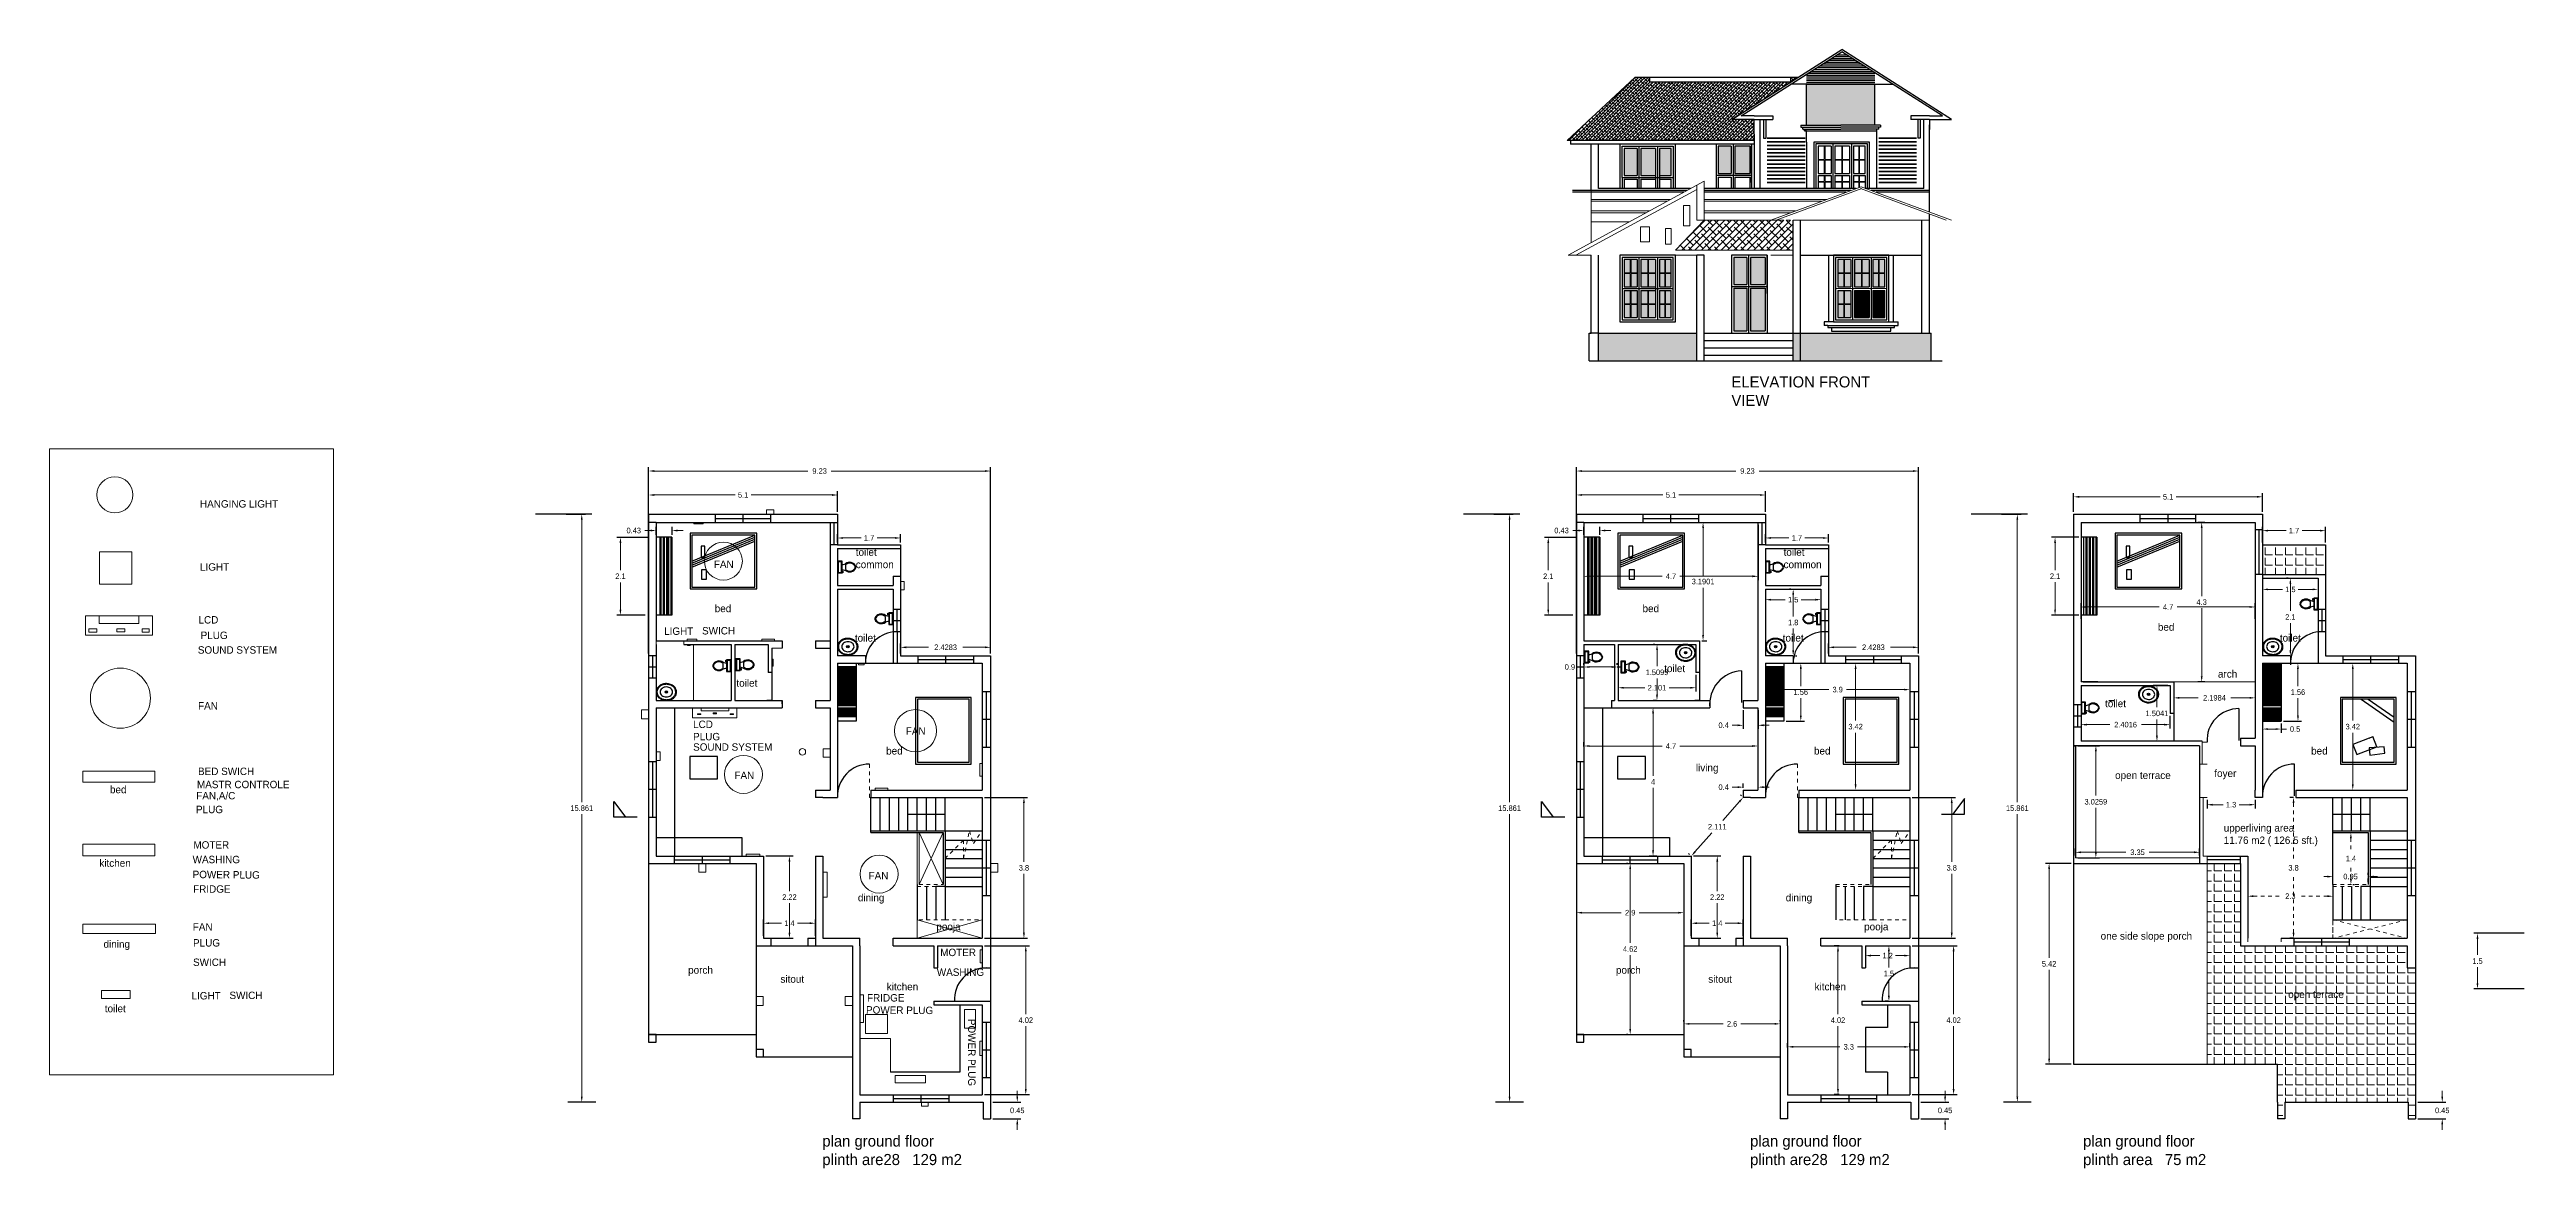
# Model space of a CAD drawing. Header units: inches. Extents: x -100 to 1476, y -184 to 112.
# Drawn here: x -99.8 to -33, y 20.2 to 50.3 of the extents above; entities that cross this region are included whole.
import ezdxf

# ---------------------------------------------------------------- set-up
doc = ezdxf.new("R2010")
doc.units = ezdxf.units.IN
doc.header["$MEASUREMENT"] = 0
doc.header["$PDMODE"] = 66
doc.linetypes.add('ACAD_ISO02W100', pattern=[15, 12, -3])
doc.dimstyles.get("Standard").update_dxf_attribs({"dimtxt": 0.15, "dimasz": 0.15, "dimexe": 0.1, "dimexo": 0.0625, "dimgap": 0.09, "dimtad": 0, "dimtih": 1, "dimtoh": 1, "dimdec": 4, "dimdsep": 46, "dimtxsty": 'Standard', "dimcen": 0.09, "dimadec": 0, "dimazin": 0, "dimtfac": 1, "dimtdec": 4, "dimtofl": 0, "dimtmove": 0, "dimatfit": 3, "dimfxl": 0, "dimtolj": 1, "dimtzin": 0, "dimlwd": 15, "dimarcsym": 0})
pattern_1 = [(0, (-78.51024, -6.19071), (0, 0.275), [0.2, -0.075]), (90, (-78.51024, -6.19071), (-0.275, 2e-17), [0.2, -0.075])]

msp = doc.modelspace()

# ---------------------------------------------------------------- texts
at = {"color": 0, "linetype": 'ByBlock', "insert": (-54.41882, 41.53002), "char_height": 0.3, "width": 3.8813888, "attachment_point": 1}
msp.add_mtext('{\\fVani|b0|i0|c0|p34;ELEVATION FRONT  VIEW}', dxfattribs=at)
at = {"color": 2, "linetype": 'ByBlock', "lineweight": 18, "ltscale": 0.0008, "char_height": 0.2, "attachment_point": 1}
for s, insert, width in [('HANGING LIGHT ', (-95.75691, 38.18813), 5.1631903), ('LIGHT', (-95.75691, 36.48579), 5.3326722)]:
    msp.add_mtext(s, dxfattribs=dict(at, insert=insert, width=width))
at = {"attachment_point": 1}
for s, insert, char_height, width in [('{\\fVani|b0|i0|c0|p34;toilet\\Pcommon}', (-78.05504, 36.88671), 0.2, 3.5819957), ('{\\fVani|b0|i0|c0|p34;toilet\\Pcommon}', (-53.01024, 36.88671), 0.2, 3.5819957), ('{\\fVani|b0|i0|c0|p34;bed}', (-81.86263, 35.36611), 0.2, 3.5819957), ('{\\fVani|b0|i0|c0|p34;bed}', (-56.81783, 35.36611), 0.2, 3.5819957), ('{\\fVani|b0|i0|c0|p34;bed}', (-42.90741, 34.86505), 0.2, 3.5819957), ('{\\fVani|b0|i0|c0|p34;toilet}', (-78.07882, 34.57309), 0.2, 3.5819957), ('{\\fVani|b0|i0|c0|p34;toilet}', (-53.03402, 34.57309), 0.2, 3.5819957), ('{\\fVani|b0|i0|c0|p34;toilet}', (-39.61382, 34.57309), 0.2, 3.5819957), ('{\\fVani|b0|i0|c0|p34;toilet}', (-56.23285, 33.74802), 0.2, 3.5819957), ('{\\fVani|b0|i0|c0|p34;arch}', (-41.2851, 33.60028), 0.2, 3.5819957), ('{\\fVani|b0|i0|c0|p34;toilet}', (-81.27765, 33.35471), 0.2, 3.5819957), ('{\\fVani|b0|i0|c0|p34;toilet}', (-81.27765, 33.35471), 0.2, 3.5819957), ('{\\fVani|b0|i0|c0|p34;toilet}', (-44.33338, 32.80242), 0.2, 3.5819957), ('{\\fVani|b0|i0|c0|p34;bed}', (-77.23511, 31.52469), 0.2, 3.5819957), ('{\\fVani|b0|i0|c0|p34;bed}', (-52.19032, 31.52469), 0.2, 3.5819957), ('{\\fVani|b0|i0|c0|p34;bed}', (-38.77012, 31.52469), 0.2, 3.5819957), ('{\\fVani|b0|i0|c0|p34;living}', (-55.37709, 31.06869), 0.2, 3.5819957), ('{\\fVani|b0|i0|c0|p34;open terrace}', (-44.06188, 30.86486), 0.2, 3.5819957), ('{\\fVani|b0|i0|c0|p34;foyer}', (-41.38391, 30.91678), 0.2, 3.5819957), ('{\\fVani|b0|i0|c0|p34;bed}', (-98.18728, 30.48051), 0.2, 3.5819957), ('{\\fVani|b0|i0|c0|p34;upperliving area \\P11.76 m2 ( 126.5 sft.)}', (-41.13031, 29.44554), 0.2, 3.5819957), ('{\\fVani|b0|i0|c0|p34;kitchen}', (-98.47338, 28.49594), 0.2, 3.5819957), ('{\\fVani|b0|i0|c0|p34;dining}', (-77.99762, 27.56303), 0.2, 3.5819957), ('{\\fVani|b0|i0|c0|p34;dining}', (-52.95282, 27.56303), 0.2, 3.5819957), ('{\\fVani|b0|i0|c0|p34;pooja}', (-75.88063, 26.78168), 0.2, 3.5819957), ('{\\fVani|b0|i0|c0|p34;pooja}', (-50.83583, 26.78168), 0.2, 3.5819957), ('{\\fVani|b0|i0|c0|p34;dining}', (-98.36046, 26.31154), 0.2, 3.5819957), ('{\\fVani|b0|i0|c0|p34;one side slope porch}', (-44.45142, 26.53052), 0.2, 3.5819957), ('{\\fVani|b0|i0|c0|p34;porch}', (-82.58058, 25.61011), 0.2, 3.5819957), ('{\\fVani|b0|i0|c0|p34;porch}', (-57.53578, 25.61011), 0.2, 3.5819957), ('{\\fVani|b0|i0|c0|p34;sitout}', (-80.08833, 25.36671), 0.2, 3.5819957), ('{\\fVani|b0|i0|c0|p34;kitchen}', (-77.21804, 25.16261), 0.2, 3.5819957), ('{\\fVani|b0|i0|c0|p34;kitchen}', (-77.21804, 25.16261), 0.2, 3.5819957), ('{\\fVani|b0|i0|c0|p34;sitout}', (-55.04353, 25.36671), 0.2, 3.5819957), ('{\\fVani|b0|i0|c0|p34;kitchen}', (-52.17324, 25.16261), 0.2, 3.5819957), ('{\\fVani|b0|i0|c0|p34;open terrace}', (-39.38989, 24.95294), 0.2, 3.5819957), ('{\\fVani|b0|i0|c0|p34;toilet}', (-98.3256, 24.57158), 0.2, 3.5819957), ('{\\fVani|b0|i0|c0|p34;plan ground floor \\P\\fVijaya|b0|i0|c0|p34;plinth are28   129\\fVani|b0|i0|c0|p34; m2}', (-78.95891, 21.0467), 0.3, 5.2443562), ('{\\fVani|b0|i0|c0|p34;plan ground floor \\P\\fVijaya|b0|i0|c0|p34;plinth are28   129\\fVani|b0|i0|c0|p34; m2}', (-53.91411, 21.0467), 0.3, 5.2443562), ('{\\fVani|b0|i0|c0|p34;plan ground floor \\Pplinth area   75 m2}', (-44.92553, 21.0467), 0.3, 5.2443562)]:
    msp.add_mtext(s, dxfattribs=dict(at, insert=insert, char_height=char_height, width=width))
at = {"color": 4, "linetype": 'ByBlock', "lineweight": 18, "ltscale": 0.0008, "char_height": 0.2, "attachment_point": 1}
for s, insert, width in [('FAN', (-81.88614, 36.55941), 0.6631216), ('FAN', (-81.88614, 36.55941), 0.6631216), ('FAN', (-95.81016, 32.7398), 2.7023042), ('FAN', (-76.70458, 32.05877), 0.6631216), ('FAN', (-81.33058, 30.86258), 0.6631216), ('{\\C1;MOTER}', (-95.9351, 28.98561), 0.0702573), ('FAN', (-77.70962, 28.15566), 0.6631216), ('{\\C1;MOTER}', (-75.77591, 26.08579), 0.0702573), ('{\\C1; }', (-70.24656, 25.73331), 0.0271647)]:
    msp.add_mtext(s, dxfattribs=dict(at, insert=insert, width=width))
at = {"color": 1, "linetype": 'ByBlock', "lineweight": 18, "ltscale": 0.0008, "char_height": 0.2, "attachment_point": 1}
for s, insert, width in [('{\\C3;LCD}', (-95.79755, 35.05989), 4.3584382), ('{\\C3;LCD}', (-95.79755, 35.05989), 4.3584382), ('{\\C3;SOUND SYSTEM}', (-95.81525, 34.24691), 3.3340969), ('{\\C3;PLUG}', (-95.73928, 34.64207), 3.1449441), ('{\\C3;LCD}', (-82.44675, 32.24047), 4.3584382), ('{\\C3;SOUND SYSTEM}', (-82.44675, 31.6276), 3.3340969), ('{\\C3;PLUG}', (-82.44675, 31.90855), 3.1449441), ('FRIDGE', (-95.943, 27.7961), 1.2882968), ('FRIDGE', (-77.75123, 24.86015), 1.2882968)]:
    msp.add_mtext(s, dxfattribs=dict(at, insert=insert, width=width))
for s, insert in [('SWICH', (-82.2049, 34.76478)), ('LIGHT', (-83.22871, 34.75413)), ('LIGHT', (-95.98576, 24.91649)), ('SWICH', (-94.96195, 24.92714))]:
    msp.add_mtext(s, dxfattribs=dict(at, insert=insert))
at = {"color": 3, "linetype": 'ByBlock', "lineweight": 18, "ltscale": 0.0008, "char_height": 0.2, "attachment_point": 1}
for s, insert, width in [('{\\C1;BED SWICH}', (-95.81016, 30.97188), 8.8589222), ('{\\C1;FAN,A/C}', (-95.85826, 30.31422), 3.4340581), ('{\\C1;MASTR CONTROLE}', (-95.83836, 30.61652), 3.5868535), ('{\\C1;PLUG}', (-95.86485, 29.94242), 1.8330339)]:
    msp.add_mtext(s, dxfattribs=dict(at, insert=insert, width=width))
at = {"color": 0, "linetype": 'ByBlock', "lineweight": 18, "ltscale": 0.0008, "char_height": 0.2, "width": 0.0209744, "attachment_point": 1}
for insert in [(-95.95608, 28.59219), (-75.86714, 25.55178)]:
    msp.add_mtext('{\\C1;WASHING}', dxfattribs=dict(at, insert=insert))
at = {"color": 1, "linetype": 'ByBlock', "lineweight": 18, "ltscale": 0.0008, "char_height": 0.2, "width": 2.7351541, "attachment_point": 1}
for insert, rotation in [((-95.95467, 28.19085), 359.5137086), ((-77.77733, 24.53581), 359.5137086), ((-74.82299, 24.193), 270)]:
    msp.add_mtext('POWER PLUG', dxfattribs=dict(at, insert=insert, rotation=rotation))
at = {"color": 1, "linetype": 'ByBlock', "lineweight": 18, "ltscale": 3, "char_height": 0.2, "attachment_point": 1}
for s, insert, width in [('FAN', (-95.95275, 26.77435), 1.1013179), ('PLUG', (-95.94503, 26.34417), 1.6391701), ('SWICH ', (-95.94503, 25.81967), 1.6647837)]:
    msp.add_mtext(s, dxfattribs=dict(at, insert=insert, width=width))

# ---------------------------------------------------------------- blocks, each defined once
blk = doc.blocks.new('*D247')
at = {"color": 0, "lineweight": -2, "transparency": 16777216}
for p, q in [((-53.501, 33.724), (-53.501, 32.976)), ((-49.601, 33.724), (-49.601, 32.976))]:
    blk.add_line(p, q, dxfattribs=at)
at = {"color": 0, "lineweight": 15, "transparency": 16777216}
for p, q in [((-53.351, 33.076), (-51.791, 33.076)), ((-49.751, 33.076), (-51.311, 33.076))]:
    blk.add_line(p, q, dxfattribs=at)
at = {"color": 0, "lineweight": 18, "transparency": 16777216}
for points in [[(-53.351, 33.101), (-53.351, 33.051), (-53.501, 33.076)], [(-49.751, 33.101), (-49.751, 33.051), (-49.601, 33.076)]]:
    blk.add_solid(points, dxfattribs=at)
at = {"layer": 'Defpoints', "color": 0, "lineweight": 18, "transparency": 16777216}
for p in [(-53.501, 33.787), (-49.601, 33.787), (-49.601, 33.076)]:
    blk.add_point(p, dxfattribs=at)
at = {"color": 0, "transparency": 16777216, "insert": (-51.551, 33.076), "char_height": 0.15, "attachment_point": 5}
blk.add_mtext('\\A1;3.9', dxfattribs=at)
blk = doc.blocks.new('*D248')
at = {"color": 0, "lineweight": -2, "transparency": 16777216}
for p, q in [((-51.489, 33.787), (-50.966, 33.787)), ((-51.489, 30.367), (-50.966, 30.367))]:
    blk.add_line(p, q, dxfattribs=at)
at = {"color": 0, "lineweight": 15, "transparency": 16777216}
for p, q in [((-51.066, 33.637), (-51.066, 32.242)), ((-51.066, 30.517), (-51.066, 31.912))]:
    blk.add_line(p, q, dxfattribs=at)
at = {"color": 0, "lineweight": 18, "transparency": 16777216}
for points in [[(-51.091, 33.637), (-51.041, 33.637), (-51.066, 33.787)], [(-51.091, 30.517), (-51.041, 30.517), (-51.066, 30.367)]]:
    blk.add_solid(points, dxfattribs=at)
at = {"layer": 'Defpoints', "color": 0, "lineweight": 18, "transparency": 16777216}
for p in [(-51.551, 33.787), (-51.551, 30.367), (-51.066, 30.367)]:
    blk.add_point(p, dxfattribs=at)
at = {"color": 0, "transparency": 16777216, "insert": (-51.066, 32.077), "char_height": 0.15, "attachment_point": 5}
blk.add_mtext('\\A1;3.42', dxfattribs=at)
blk = doc.blocks.new('*D249')
at = {"color": 0, "lineweight": -2, "transparency": 16777216}
for p, q in [((-56.639, 32.587), (-56.434, 32.587)), ((-56.639, 28.587), (-56.434, 28.587))]:
    blk.add_line(p, q, dxfattribs=at)
at = {"color": 0, "lineweight": 15, "transparency": 16777216}
for p, q in [((-56.534, 32.437), (-56.534, 30.752)), ((-56.534, 28.737), (-56.534, 30.422))]:
    blk.add_line(p, q, dxfattribs=at)
at = {"color": 0, "lineweight": 18, "transparency": 16777216}
for points in [[(-56.559, 32.437), (-56.509, 32.437), (-56.534, 32.587)], [(-56.559, 28.737), (-56.509, 28.737), (-56.534, 28.587)]]:
    blk.add_solid(points, dxfattribs=at)
at = {"layer": 'Defpoints', "color": 0, "lineweight": 18, "transparency": 16777216}
for p in [(-56.701, 32.587), (-56.701, 28.587), (-56.534, 28.587)]:
    blk.add_point(p, dxfattribs=at)
at = {"color": 0, "transparency": 16777216, "insert": (-56.534, 30.587), "char_height": 0.15, "attachment_point": 5}
blk.add_mtext('\\A1;4', dxfattribs=at)
blk = doc.blocks.new('*D250')
at = {"color": 0, "lineweight": -2, "transparency": 16777216}
for p, q in [((-58.601, 28.324), (-58.601, 26.957)), ((-55.701, 28.324), (-55.701, 26.957))]:
    blk.add_line(p, q, dxfattribs=at)
at = {"color": 0, "lineweight": 15, "transparency": 16777216}
for p, q in [((-58.451, 27.057), (-57.391, 27.057)), ((-55.851, 27.057), (-56.911, 27.057))]:
    blk.add_line(p, q, dxfattribs=at)
at = {"color": 0, "lineweight": 18, "transparency": 16777216}
for points in [[(-58.451, 27.082), (-58.451, 27.032), (-58.601, 27.057)], [(-55.851, 27.082), (-55.851, 27.032), (-55.701, 27.057)]]:
    blk.add_solid(points, dxfattribs=at)
at = {"layer": 'Defpoints', "color": 0, "lineweight": 18, "transparency": 16777216}
for p in [(-58.601, 28.387), (-55.701, 28.387), (-58.601, 27.057)]:
    blk.add_point(p, dxfattribs=at)
at = {"color": 0, "transparency": 16777216, "insert": (-57.151, 27.057), "char_height": 0.15, "attachment_point": 5}
blk.add_mtext('\\A1;2.9', dxfattribs=at)
blk = doc.blocks.new('*D251')
at = {"color": 0, "lineweight": -2, "transparency": 16777216}
for p, q in [((-55.501, 26.429), (-55.501, 26.873)), ((-54.101, 26.429), (-54.101, 26.873))]:
    blk.add_line(p, q, dxfattribs=at)
at = {"color": 0, "lineweight": 15, "transparency": 16777216}
for p, q in [((-55.351, 26.773), (-55.016, 26.773)), ((-54.251, 26.773), (-54.586, 26.773))]:
    blk.add_line(p, q, dxfattribs=at)
at = {"color": 0, "lineweight": 18, "transparency": 16777216}
for points in [[(-55.351, 26.798), (-55.351, 26.748), (-55.501, 26.773)], [(-54.251, 26.798), (-54.251, 26.748), (-54.101, 26.773)]]:
    blk.add_solid(points, dxfattribs=at)
at = {"layer": 'Defpoints', "color": 0, "lineweight": 18, "transparency": 16777216}
for p in [(-55.501, 26.773), (-55.501, 26.367), (-54.101, 26.367)]:
    blk.add_point(p, dxfattribs=at)
at = {"color": 0, "transparency": 16777216, "insert": (-54.801, 26.773), "char_height": 0.15, "attachment_point": 5}
blk.add_mtext('\\A1;1.4', dxfattribs=at)
blk = doc.blocks.new('*D252')
at = {"color": 0, "lineweight": -2, "transparency": 16777216}
for p, q in [((-55.701, 24.119), (-55.701, 24.157)), ((-53.101, 24.119), (-53.101, 24.157))]:
    blk.add_line(p, q, dxfattribs=at)
at = {"color": 0, "lineweight": 15, "transparency": 16777216}
for p, q in [((-55.551, 24.057), (-54.641, 24.057)), ((-53.251, 24.057), (-54.161, 24.057))]:
    blk.add_line(p, q, dxfattribs=at)
at = {"color": 0, "lineweight": 18, "transparency": 16777216}
for points in [[(-55.551, 24.082), (-55.551, 24.032), (-55.701, 24.057)], [(-53.251, 24.082), (-53.251, 24.032), (-53.101, 24.057)]]:
    blk.add_solid(points, dxfattribs=at)
at = {"layer": 'Defpoints', "color": 0, "lineweight": 18, "transparency": 16777216}
for p in [(-55.701, 24.057), (-55.701, 24.057), (-53.101, 24.057)]:
    blk.add_point(p, dxfattribs=at)
at = {"color": 0, "transparency": 16777216, "insert": (-54.401, 24.057), "char_height": 0.15, "attachment_point": 5}
blk.add_mtext('\\A1;2.6', dxfattribs=at)
blk = doc.blocks.new('*D253')
at = {"color": 0, "lineweight": -2, "transparency": 16777216}
for p, q in [((-51.514, 26.167), (-51.642, 26.167)), ((-51.514, 22.147), (-51.642, 22.147))]:
    blk.add_line(p, q, dxfattribs=at)
at = {"color": 0, "lineweight": 15, "transparency": 16777216}
for p, q in [((-51.542, 26.017), (-51.542, 24.322)), ((-51.542, 22.297), (-51.542, 23.992))]:
    blk.add_line(p, q, dxfattribs=at)
at = {"color": 0, "lineweight": 18, "transparency": 16777216}
for points in [[(-51.567, 26.017), (-51.517, 26.017), (-51.542, 26.167)], [(-51.567, 22.297), (-51.517, 22.297), (-51.542, 22.147)]]:
    blk.add_solid(points, dxfattribs=at)
at = {"layer": 'Defpoints', "color": 0, "lineweight": 18, "transparency": 16777216}
for p in [(-51.451, 26.167), (-51.542, 22.147), (-51.451, 22.147)]:
    blk.add_point(p, dxfattribs=at)
at = {"color": 0, "transparency": 16777216, "insert": (-51.542, 24.157), "char_height": 0.15, "attachment_point": 5}
blk.add_mtext('\\A1;4.02', dxfattribs=at)
blk = doc.blocks.new('*D254')
at = {"color": 0, "lineweight": -2, "transparency": 16777216}
for p, q in [((-52.901, 23.419), (-52.901, 23.537)), ((-49.601, 23.419), (-49.601, 23.537))]:
    blk.add_line(p, q, dxfattribs=at)
at = {"color": 0, "lineweight": 15, "transparency": 16777216}
for p, q in [((-52.751, 23.437), (-51.491, 23.437)), ((-49.751, 23.437), (-51.011, 23.437))]:
    blk.add_line(p, q, dxfattribs=at)
at = {"color": 0, "lineweight": 18, "transparency": 16777216}
for points in [[(-52.751, 23.462), (-52.751, 23.412), (-52.901, 23.437)], [(-49.751, 23.462), (-49.751, 23.412), (-49.601, 23.437)]]:
    blk.add_solid(points, dxfattribs=at)
at = {"layer": 'Defpoints', "color": 0, "lineweight": 18, "transparency": 16777216}
for p in [(-52.901, 23.437), (-52.901, 23.357), (-49.601, 23.357)]:
    blk.add_point(p, dxfattribs=at)
at = {"color": 0, "transparency": 16777216, "insert": (-51.251, 23.437), "char_height": 0.15, "attachment_point": 5}
blk.add_mtext('\\A1;3.3', dxfattribs=at)
blk = doc.blocks.new('*D255')
at = {"color": 0, "lineweight": -2, "transparency": 16777216}
for p, q in [((-50.801, 26.104), (-50.801, 25.799)), ((-49.601, 26.104), (-49.601, 25.799))]:
    blk.add_line(p, q, dxfattribs=at)
at = {"color": 0, "lineweight": 15, "transparency": 16777216}
for p, q in [((-50.651, 25.899), (-50.416, 25.899)), ((-49.751, 25.899), (-49.986, 25.899))]:
    blk.add_line(p, q, dxfattribs=at)
at = {"color": 0, "lineweight": 18, "transparency": 16777216}
for points in [[(-50.651, 25.924), (-50.651, 25.874), (-50.801, 25.899)], [(-49.751, 25.924), (-49.751, 25.874), (-49.601, 25.899)]]:
    blk.add_solid(points, dxfattribs=at)
at = {"layer": 'Defpoints', "color": 0, "lineweight": 18, "transparency": 16777216}
for p in [(-50.801, 26.167), (-49.601, 26.167), (-49.601, 25.899)]:
    blk.add_point(p, dxfattribs=at)
at = {"color": 0, "transparency": 16777216, "insert": (-50.201, 25.899), "char_height": 0.15, "attachment_point": 5}
blk.add_mtext('\\A1;1.2', dxfattribs=at)
blk = doc.blocks.new('*D256')
at = {"color": 0, "lineweight": -2, "transparency": 16777216}
for p, q in [((-50.139, 26.167), (-50.068, 26.167)), ((-50.199, 24.667), (-50.268, 24.667))]:
    blk.add_line(p, q, dxfattribs=at)
at = {"color": 0, "lineweight": 15, "transparency": 16777216}
for p, q in [((-50.168, 26.017), (-50.168, 25.582)), ((-50.168, 24.817), (-50.168, 25.252))]:
    blk.add_line(p, q, dxfattribs=at)
at = {"color": 0, "lineweight": 18, "transparency": 16777216}
for points in [[(-50.193, 26.017), (-50.143, 26.017), (-50.168, 26.167)], [(-50.193, 24.817), (-50.143, 24.817), (-50.168, 24.667)]]:
    blk.add_solid(points, dxfattribs=at)
at = {"layer": 'Defpoints', "color": 0, "lineweight": 18, "transparency": 16777216}
for p in [(-50.201, 26.167), (-50.168, 24.667), (-50.136, 24.667)]:
    blk.add_point(p, dxfattribs=at)
at = {"color": 0, "transparency": 16777216, "insert": (-50.168, 25.417), "char_height": 0.15, "attachment_point": 5}
blk.add_mtext('\\A1;1.5', dxfattribs=at)
blk = doc.blocks.new('*D257')
at = {"color": 0, "lineweight": -2, "transparency": 16777216}
for p, q in [((-60.831, 37.808), (-60.307, 37.808)), ((-60.47, 21.947), (-60.507, 21.947))]:
    blk.add_line(p, q, dxfattribs=at)
at = {"color": 0, "lineweight": 15, "transparency": 16777216}
for p, q in [((-60.407, 37.658), (-60.407, 30.042)), ((-60.407, 22.097), (-60.407, 29.712))]:
    blk.add_line(p, q, dxfattribs=at)
at = {"color": 0, "lineweight": 18, "transparency": 16777216}
for points in [[(-60.432, 37.658), (-60.382, 37.658), (-60.407, 37.808)], [(-60.432, 22.097), (-60.382, 22.097), (-60.407, 21.947)]]:
    blk.add_solid(points, dxfattribs=at)
at = {"layer": 'Defpoints', "color": 0, "lineweight": 18, "transparency": 16777216}
for p in [(-60.894, 37.808), (-60.407, 21.947), (-60.407, 21.947)]:
    blk.add_point(p, dxfattribs=at)
at = {"color": 0, "transparency": 16777216, "insert": (-60.407, 29.877), "char_height": 0.15, "attachment_point": 5}
blk.add_mtext('\\A1;15.861', dxfattribs=at)
blk = doc.blocks.new('*D258')
at = {"color": 0, "lineweight": -2, "transparency": 16777216}
for p, q in [((-47.125, 37.808), (-46.601, 37.808)), ((-46.764, 21.947), (-46.801, 21.947))]:
    blk.add_line(p, q, dxfattribs=at)
at = {"color": 0, "lineweight": 15, "transparency": 16777216}
for p, q in [((-46.701, 37.658), (-46.701, 30.042)), ((-46.701, 22.097), (-46.701, 29.712))]:
    blk.add_line(p, q, dxfattribs=at)
at = {"color": 0, "lineweight": 18, "transparency": 16777216}
for points in [[(-46.726, 37.658), (-46.676, 37.658), (-46.701, 37.808)], [(-46.726, 22.097), (-46.676, 22.097), (-46.701, 21.947)]]:
    blk.add_solid(points, dxfattribs=at)
at = {"layer": 'Defpoints', "color": 0, "lineweight": 18, "transparency": 16777216}
for p in [(-47.188, 37.808), (-46.701, 21.947), (-46.701, 21.947)]:
    blk.add_point(p, dxfattribs=at)
at = {"color": 0, "transparency": 16777216, "insert": (-46.701, 29.877), "char_height": 0.15, "attachment_point": 5}
blk.add_mtext('\\A1;15.861', dxfattribs=at)
blk = doc.blocks.new('*D259')
at = {"color": 0, "lineweight": -2, "transparency": 16777216}
for p, q in [((-58.401, 31.539), (-58.401, 31.655)), ((-53.701, 31.539), (-53.701, 31.655))]:
    blk.add_line(p, q, dxfattribs=at)
at = {"color": 0, "lineweight": 15, "transparency": 16777216}
for p, q in [((-58.251, 31.555), (-56.291, 31.555)), ((-53.851, 31.555), (-55.811, 31.555))]:
    blk.add_line(p, q, dxfattribs=at)
at = {"color": 0, "lineweight": 18, "transparency": 16777216}
for points in [[(-58.251, 31.58), (-58.251, 31.53), (-58.401, 31.555)], [(-53.851, 31.58), (-53.851, 31.53), (-53.701, 31.555)]]:
    blk.add_solid(points, dxfattribs=at)
at = {"layer": 'Defpoints', "color": 0, "lineweight": 18, "transparency": 16777216}
for p in [(-58.401, 31.555), (-58.401, 31.477), (-53.701, 31.477)]:
    blk.add_point(p, dxfattribs=at)
at = {"color": 0, "transparency": 16777216, "insert": (-56.051, 31.555), "char_height": 0.15, "attachment_point": 5}
blk.add_mtext('\\A1;4.7', dxfattribs=at)
blk = doc.blocks.new('*D260')
at = {"color": 0, "lineweight": 15, "transparency": 16777216}
for p, q in [((-48.651, 22.097), (-48.651, 22.247)), ((-48.651, 21.347), (-48.651, 21.197))]:
    blk.add_line(p, q, dxfattribs=at)
at = {"color": 0, "lineweight": -2, "transparency": 16777216}
for p, q in [((-49.309, 21.947), (-48.551, 21.947)), ((-49.309, 21.497), (-48.551, 21.497))]:
    blk.add_line(p, q, dxfattribs=at)
at = {"color": 0, "lineweight": 18, "transparency": 16777216}
for points in [[(-48.676, 22.097), (-48.626, 22.097), (-48.651, 21.947)], [(-48.676, 21.347), (-48.626, 21.347), (-48.651, 21.497)]]:
    blk.add_solid(points, dxfattribs=at)
at = {"layer": 'Defpoints', "color": 0, "lineweight": 18, "transparency": 16777216}
for p in [(-49.371, 21.947), (-49.371, 21.497), (-48.651, 21.497)]:
    blk.add_point(p, dxfattribs=at)
at = {"color": 0, "transparency": 16777216, "insert": (-48.651, 21.722), "char_height": 0.15, "attachment_point": 5}
blk.add_mtext('\\A1;0.45', dxfattribs=at)
blk = doc.blocks.new('*D242')
at = {"color": 0, "lineweight": -2, "transparency": 16777216}
for p, q in [((-60.831, 37.808), (-60.307, 37.808)), ((-60.47, 21.947), (-60.507, 21.947))]:
    blk.add_line(p, q, dxfattribs=at)
at = {"color": 0, "lineweight": 15, "transparency": 16777216}
for p, q in [((-60.407, 37.658), (-60.407, 30.042)), ((-60.407, 22.097), (-60.407, 29.712))]:
    blk.add_line(p, q, dxfattribs=at)
at = {"color": 0, "lineweight": 18, "transparency": 16777216}
for points in [[(-60.432, 37.658), (-60.382, 37.658), (-60.407, 37.808)], [(-60.432, 22.097), (-60.382, 22.097), (-60.407, 21.947)]]:
    blk.add_solid(points, dxfattribs=at)
at = {"layer": 'Defpoints', "color": 0, "lineweight": 18, "transparency": 16777216}
for p in [(-60.894, 37.808), (-60.407, 21.947), (-60.407, 21.947)]:
    blk.add_point(p, dxfattribs=at)
at = {"color": 0, "transparency": 16777216, "insert": (-60.407, 29.877), "char_height": 0.15, "attachment_point": 5}
blk.add_mtext('\\A1;15.861', dxfattribs=at)
blk = doc.blocks.new('*D261')
at = {"color": 0, "lineweight": -2, "transparency": 16777216}
for p, q in [((-38.069, 33.787), (-37.546, 33.787)), ((-38.069, 30.367), (-37.546, 30.367))]:
    blk.add_line(p, q, dxfattribs=at)
at = {"color": 0, "lineweight": 15, "transparency": 16777216}
for p, q in [((-37.646, 33.637), (-37.646, 32.242)), ((-37.646, 30.517), (-37.646, 31.912))]:
    blk.add_line(p, q, dxfattribs=at)
at = {"color": 0, "lineweight": 18, "transparency": 16777216}
for points in [[(-37.671, 33.637), (-37.621, 33.637), (-37.646, 33.787)], [(-37.671, 30.517), (-37.621, 30.517), (-37.646, 30.367)]]:
    blk.add_solid(points, dxfattribs=at)
at = {"layer": 'Defpoints', "color": 0, "lineweight": 18, "transparency": 16777216}
for p in [(-38.131, 33.787), (-38.131, 30.367), (-37.646, 30.367)]:
    blk.add_point(p, dxfattribs=at)
at = {"color": 0, "transparency": 16777216, "insert": (-37.646, 32.077), "char_height": 0.15, "attachment_point": 5}
blk.add_mtext('\\A1;3.42', dxfattribs=at)
blk = doc.blocks.new('*D262')
at = {"color": 0, "lineweight": -2, "transparency": 16777216}
for p, q in [((-45.244, 28.387), (-45.943, 28.387)), ((-45.244, 22.967), (-45.943, 22.967))]:
    blk.add_line(p, q, dxfattribs=at)
at = {"color": 0, "lineweight": 15, "transparency": 16777216}
for p, q in [((-45.843, 28.237), (-45.843, 25.842)), ((-45.843, 23.117), (-45.843, 25.512))]:
    blk.add_line(p, q, dxfattribs=at)
at = {"color": 0, "lineweight": 18, "transparency": 16777216}
for points in [[(-45.868, 28.237), (-45.818, 28.237), (-45.843, 28.387)], [(-45.868, 23.117), (-45.818, 23.117), (-45.843, 22.967)]]:
    blk.add_solid(points, dxfattribs=at)
at = {"layer": 'Defpoints', "color": 0, "lineweight": 18, "transparency": 16777216}
for p in [(-45.181, 28.387), (-45.843, 22.967), (-45.181, 22.967)]:
    blk.add_point(p, dxfattribs=at)
at = {"color": 0, "transparency": 16777216, "insert": (-45.843, 25.677), "char_height": 0.15, "attachment_point": 5}
blk.add_mtext('\\A1;5.42', dxfattribs=at)
blk = doc.blocks.new('*D263')
at = {"color": 0, "lineweight": 15, "transparency": 16777216}
for p, q in [((-35.231, 22.097), (-35.231, 22.247)), ((-35.231, 21.347), (-35.231, 21.197))]:
    blk.add_line(p, q, dxfattribs=at)
at = {"color": 0, "lineweight": -2, "transparency": 16777216}
for p, q in [((-35.889, 21.947), (-35.131, 21.947)), ((-35.889, 21.497), (-35.131, 21.497))]:
    blk.add_line(p, q, dxfattribs=at)
at = {"color": 0, "lineweight": 18, "transparency": 16777216}
for points in [[(-35.256, 22.097), (-35.206, 22.097), (-35.231, 21.947)], [(-35.256, 21.347), (-35.206, 21.347), (-35.231, 21.497)]]:
    blk.add_solid(points, dxfattribs=at)
at = {"layer": 'Defpoints', "color": 0, "lineweight": 18, "transparency": 16777216}
for p in [(-35.951, 21.947), (-35.951, 21.497), (-35.231, 21.497)]:
    blk.add_point(p, dxfattribs=at)
at = {"color": 0, "transparency": 16777216, "insert": (-35.231, 21.722), "char_height": 0.15, "attachment_point": 5}
blk.add_mtext('\\A1;0.45', dxfattribs=at)
blk = doc.blocks.new('*D264')
at = {"color": 0, "lineweight": -2, "transparency": 16777216}
for p, q in [((-40.081, 32.164), (-40.081, 31.912)), ((-39.581, 32.164), (-39.581, 31.912))]:
    blk.add_line(p, q, dxfattribs=at)
at = {"color": 0, "lineweight": 15, "transparency": 16777216}
for p, q in [((-39.931, 32.012), (-39.731, 32.012)), ((-39.581, 32.012), (-39.431, 32.012))]:
    blk.add_line(p, q, dxfattribs=at)
at = {"color": 0, "lineweight": 18, "transparency": 16777216}
for points in [[(-39.931, 32.037), (-39.931, 31.987), (-40.081, 32.012)], [(-39.731, 32.037), (-39.731, 31.987), (-39.581, 32.012)]]:
    blk.add_solid(points, dxfattribs=at)
at = {"layer": 'Defpoints', "color": 0, "lineweight": 18, "transparency": 16777216}
for p in [(-40.081, 32.227), (-39.581, 32.227), (-39.581, 32.012)]:
    blk.add_point(p, dxfattribs=at)
at = {"color": 0, "transparency": 16777216, "insert": (-39.204, 32.012), "char_height": 0.15, "attachment_point": 5}
blk.add_mtext('\\A1;0.5', dxfattribs=at)
blk = doc.blocks.new('*D265')
at = {"color": 0, "lineweight": -2, "transparency": 16777216}
for p, q in [((-39.519, 33.787), (-39.026, 33.787)), ((-39.519, 32.227), (-39.026, 32.227))]:
    blk.add_line(p, q, dxfattribs=at)
at = {"color": 0, "lineweight": 15, "transparency": 16777216}
for p, q in [((-39.126, 33.637), (-39.126, 33.172)), ((-39.126, 32.377), (-39.126, 32.842))]:
    blk.add_line(p, q, dxfattribs=at)
at = {"color": 0, "lineweight": 18, "transparency": 16777216}
for points in [[(-39.151, 33.637), (-39.101, 33.637), (-39.126, 33.787)], [(-39.151, 32.377), (-39.101, 32.377), (-39.126, 32.227)]]:
    blk.add_solid(points, dxfattribs=at)
at = {"layer": 'Defpoints', "color": 0, "lineweight": 18, "transparency": 16777216}
for p in [(-39.581, 33.787), (-39.581, 32.227), (-39.126, 32.227)]:
    blk.add_point(p, dxfattribs=at)
at = {"color": 0, "transparency": 16777216, "insert": (-39.126, 33.007), "char_height": 0.15, "attachment_point": 5}
blk.add_mtext('\\A1;1.56', dxfattribs=at)
blk = doc.blocks.new('*D266')
at = {"color": 0, "lineweight": -2, "transparency": 16777216}
for p, q in [((-45.181, 37.87), (-45.181, 38.379)), ((-40.081, 37.87), (-40.081, 38.379))]:
    blk.add_line(p, q, dxfattribs=at)
at = {"color": 0, "lineweight": 15, "transparency": 16777216}
for p, q in [((-45.031, 38.279), (-42.846, 38.279)), ((-40.231, 38.279), (-42.416, 38.279))]:
    blk.add_line(p, q, dxfattribs=at)
at = {"color": 0, "lineweight": 18, "transparency": 16777216}
for points in [[(-45.031, 38.304), (-45.031, 38.254), (-45.181, 38.279)], [(-40.231, 38.304), (-40.231, 38.254), (-40.081, 38.279)]]:
    blk.add_solid(points, dxfattribs=at)
at = {"layer": 'Defpoints', "color": 0, "lineweight": 18, "transparency": 16777216}
for p in [(-40.081, 38.279), (-45.181, 37.808), (-40.081, 37.808)]:
    blk.add_point(p, dxfattribs=at)
at = {"color": 0, "transparency": 16777216, "insert": (-42.631, 38.279), "char_height": 0.15, "attachment_point": 5}
blk.add_mtext('\\A1;5.1', dxfattribs=at)
blk = doc.blocks.new('*D267')
at = {"color": 0, "lineweight": -2, "transparency": 16777216}
for p, q in [((-40.081, 37.049), (-40.081, 37.466)), ((-38.381, 37.049), (-38.381, 37.466))]:
    blk.add_line(p, q, dxfattribs=at)
at = {"color": 0, "lineweight": 15, "transparency": 16777216}
for p, q in [((-39.931, 37.366), (-39.446, 37.366)), ((-38.531, 37.366), (-39.016, 37.366))]:
    blk.add_line(p, q, dxfattribs=at)
at = {"color": 0, "lineweight": 18, "transparency": 16777216}
for points in [[(-39.931, 37.391), (-39.931, 37.341), (-40.081, 37.366)], [(-38.531, 37.391), (-38.531, 37.341), (-38.381, 37.366)]]:
    blk.add_solid(points, dxfattribs=at)
at = {"layer": 'Defpoints', "color": 0, "lineweight": 18, "transparency": 16777216}
for p in [(-40.081, 36.987), (-38.381, 37.366), (-38.381, 36.987)]:
    blk.add_point(p, dxfattribs=at)
at = {"color": 0, "transparency": 16777216, "insert": (-39.231, 37.366), "char_height": 0.15, "attachment_point": 5}
blk.add_mtext('\\A1;1.7', dxfattribs=at)
blk = doc.blocks.new('*D268')
at = {"color": 0, "lineweight": -2, "transparency": 16777216}
for p, q in [((-58.601, 37.87), (-58.601, 38.428)), ((-53.501, 37.87), (-53.501, 38.428))]:
    blk.add_line(p, q, dxfattribs=at)
at = {"color": 0, "lineweight": 15, "transparency": 16777216}
for p, q in [((-58.451, 38.328), (-56.266, 38.328)), ((-53.651, 38.328), (-55.836, 38.328))]:
    blk.add_line(p, q, dxfattribs=at)
at = {"color": 0, "lineweight": 18, "transparency": 16777216}
for points in [[(-58.451, 38.353), (-58.451, 38.303), (-58.601, 38.328)], [(-53.651, 38.353), (-53.651, 38.303), (-53.501, 38.328)]]:
    blk.add_solid(points, dxfattribs=at)
at = {"layer": 'Defpoints', "color": 0, "lineweight": 18, "transparency": 16777216}
for p in [(-53.501, 38.328), (-58.601, 37.808), (-53.501, 37.808)]:
    blk.add_point(p, dxfattribs=at)
at = {"color": 0, "transparency": 16777216, "insert": (-56.051, 38.328), "char_height": 0.15, "attachment_point": 5}
blk.add_mtext('\\A1;5.1', dxfattribs=at)
blk = doc.blocks.new('*D269')
at = {"color": 0, "lineweight": -2, "transparency": 16777216}
for p, q in [((-53.501, 37.049), (-53.501, 37.268)), ((-51.801, 37.049), (-51.801, 37.268))]:
    blk.add_line(p, q, dxfattribs=at)
at = {"color": 0, "lineweight": 15, "transparency": 16777216}
for p, q in [((-53.351, 37.168), (-52.866, 37.168)), ((-51.951, 37.168), (-52.436, 37.168))]:
    blk.add_line(p, q, dxfattribs=at)
at = {"color": 0, "lineweight": 18, "transparency": 16777216}
for points in [[(-53.351, 37.193), (-53.351, 37.143), (-53.501, 37.168)], [(-51.951, 37.193), (-51.951, 37.143), (-51.801, 37.168)]]:
    blk.add_solid(points, dxfattribs=at)
at = {"layer": 'Defpoints', "color": 0, "lineweight": 18, "transparency": 16777216}
for p in [(-53.501, 36.987), (-51.801, 37.168), (-51.801, 36.987)]:
    blk.add_point(p, dxfattribs=at)
at = {"color": 0, "transparency": 16777216, "insert": (-52.651, 37.168), "char_height": 0.15, "attachment_point": 5}
blk.add_mtext('\\A1;1.7', dxfattribs=at)
blk = doc.blocks.new('*D270')
at = {"color": 0, "lineweight": -2, "transparency": 16777216}
for p, q in [((-51.8, 34.049), (-51.8, 34.318)), ((-49.371, 34.049), (-49.371, 34.318))]:
    blk.add_line(p, q, dxfattribs=at)
at = {"color": 0, "lineweight": 15, "transparency": 16777216}
for p, q in [((-51.65, 34.218), (-51.051, 34.218)), ((-49.521, 34.218), (-50.121, 34.218))]:
    blk.add_line(p, q, dxfattribs=at)
at = {"color": 0, "lineweight": 18, "transparency": 16777216}
for points in [[(-51.65, 34.243), (-51.65, 34.193), (-51.8, 34.218)], [(-49.521, 34.243), (-49.521, 34.193), (-49.371, 34.218)]]:
    blk.add_solid(points, dxfattribs=at)
at = {"layer": 'Defpoints', "color": 0, "lineweight": 18, "transparency": 16777216}
for p in [(-49.371, 34.218), (-51.8, 33.987), (-49.371, 33.987)]:
    blk.add_point(p, dxfattribs=at)
at = {"color": 0, "transparency": 16777216, "insert": (-50.586, 34.218), "char_height": 0.15, "attachment_point": 5}
blk.add_mtext('\\A1;2.4283', dxfattribs=at)
blk = doc.blocks.new('*D271')
at = {"color": 0, "lineweight": -2, "transparency": 16777216}
for p, q in [((-58.601, 34.049), (-58.601, 39.075)), ((-49.371, 34.049), (-49.371, 39.075))]:
    blk.add_line(p, q, dxfattribs=at)
at = {"color": 0, "lineweight": 15, "transparency": 16777216}
for p, q in [((-58.451, 38.975), (-54.301, 38.975)), ((-49.521, 38.975), (-53.671, 38.975))]:
    blk.add_line(p, q, dxfattribs=at)
at = {"color": 0, "lineweight": 18, "transparency": 16777216}
for points in [[(-58.451, 39), (-58.451, 38.95), (-58.601, 38.975)], [(-49.521, 39), (-49.521, 38.95), (-49.371, 38.975)]]:
    blk.add_solid(points, dxfattribs=at)
at = {"layer": 'Defpoints', "color": 0, "lineweight": 18, "transparency": 16777216}
for p in [(-58.601, 38.975), (-58.601, 33.987), (-49.371, 33.987)]:
    blk.add_point(p, dxfattribs=at)
at = {"color": 0, "transparency": 16777216, "insert": (-53.986, 38.975), "char_height": 0.15, "attachment_point": 5}
blk.add_mtext('\\A1;9.23', dxfattribs=at)
blk = doc.blocks.new('*D272')
at = {"color": 0, "lineweight": -2, "transparency": 16777216}
for p, q in [((-49.539, 30.167), (-48.372, 30.167)), ((-49.539, 26.367), (-48.372, 26.367))]:
    blk.add_line(p, q, dxfattribs=at)
at = {"color": 0, "lineweight": 15, "transparency": 16777216}
for p, q in [((-48.472, 30.017), (-48.472, 28.432)), ((-48.472, 26.517), (-48.472, 28.102))]:
    blk.add_line(p, q, dxfattribs=at)
at = {"color": 0, "lineweight": 18, "transparency": 16777216}
for points in [[(-48.497, 30.017), (-48.447, 30.017), (-48.472, 30.167)], [(-48.497, 26.517), (-48.447, 26.517), (-48.472, 26.367)]]:
    blk.add_solid(points, dxfattribs=at)
at = {"layer": 'Defpoints', "color": 0, "lineweight": 18, "transparency": 16777216}
for p in [(-49.601, 30.167), (-49.601, 26.367), (-48.472, 26.367)]:
    blk.add_point(p, dxfattribs=at)
at = {"color": 0, "transparency": 16777216, "insert": (-48.472, 28.267), "char_height": 0.15, "attachment_point": 5}
blk.add_mtext('\\A1;3.8', dxfattribs=at)
blk = doc.blocks.new('*D273')
at = {"color": 0, "lineweight": -2, "transparency": 16777216}
for p, q in [((-49.539, 26.167), (-48.321, 26.167)), ((-49.539, 22.147), (-48.321, 22.147))]:
    blk.add_line(p, q, dxfattribs=at)
at = {"color": 0, "lineweight": 15, "transparency": 16777216}
for p, q in [((-48.421, 26.017), (-48.421, 24.322)), ((-48.421, 22.297), (-48.421, 23.992))]:
    blk.add_line(p, q, dxfattribs=at)
at = {"color": 0, "lineweight": 18, "transparency": 16777216}
for points in [[(-48.446, 26.017), (-48.396, 26.017), (-48.421, 26.167)], [(-48.446, 22.297), (-48.396, 22.297), (-48.421, 22.147)]]:
    blk.add_solid(points, dxfattribs=at)
at = {"layer": 'Defpoints', "color": 0, "lineweight": 18, "transparency": 16777216}
for p in [(-49.601, 26.167), (-49.601, 22.147), (-48.421, 22.147)]:
    blk.add_point(p, dxfattribs=at)
at = {"color": 0, "transparency": 16777216, "insert": (-48.421, 24.157), "char_height": 0.15, "attachment_point": 5}
blk.add_mtext('\\A1;4.02', dxfattribs=at)
blk = doc.blocks.new('*D243')
at = {"color": 0, "lineweight": -2, "transparency": 16777216}
for p, q in [((-55.439, 28.587), (-54.701, 28.587)), ((-55.439, 26.367), (-54.701, 26.367))]:
    blk.add_line(p, q, dxfattribs=at)
at = {"color": 0, "lineweight": 15, "transparency": 16777216}
for p, q in [((-54.801, 28.437), (-54.801, 27.642)), ((-54.801, 26.517), (-54.801, 27.312))]:
    blk.add_line(p, q, dxfattribs=at)
at = {"color": 0, "lineweight": 18, "transparency": 16777216}
for points in [[(-54.826, 28.437), (-54.776, 28.437), (-54.801, 28.587)], [(-54.826, 26.517), (-54.776, 26.517), (-54.801, 26.367)]]:
    blk.add_solid(points, dxfattribs=at)
at = {"layer": 'Defpoints', "color": 0, "lineweight": 18, "transparency": 16777216}
for p in [(-55.501, 28.587), (-54.801, 28.587), (-55.501, 26.367)]:
    blk.add_point(p, dxfattribs=at)
at = {"color": 0, "transparency": 16777216, "insert": (-54.801, 27.477), "char_height": 0.15, "attachment_point": 5}
blk.add_mtext('\\A1;2.22', dxfattribs=at)
blk = doc.blocks.new('*D274')
at = {"color": 0, "lineweight": -2, "transparency": 16777216}
for p, q in [((-54.148, 30.208), (-54.176, 30.233)), ((-55.548, 28.628), (-55.576, 28.653))]:
    blk.add_line(p, q, dxfattribs=at)
at = {"color": 0, "lineweight": 15, "transparency": 16777216}
for p, q in [((-54.201, 30.054), (-54.655, 29.542)), ((-55.402, 28.699), (-54.948, 29.212))]:
    blk.add_line(p, q, dxfattribs=at)
at = {"color": 0, "lineweight": 18, "transparency": 16777216}
for points in [[(-54.22, 30.071), (-54.182, 30.038), (-54.101, 30.167)], [(-55.421, 28.716), (-55.383, 28.682), (-55.501, 28.587)]]:
    blk.add_solid(points, dxfattribs=at)
at = {"layer": 'Defpoints', "color": 0, "lineweight": 18, "transparency": 16777216}
for p in [(-54.101, 30.167), (-54.101, 30.167), (-55.501, 28.587)]:
    blk.add_point(p, dxfattribs=at)
at = {"color": 0, "transparency": 16777216, "insert": (-54.801, 29.377), "char_height": 0.15, "attachment_point": 5}
blk.add_mtext('\\A1;2.111', dxfattribs=at)
blk = doc.blocks.new('*D275')
at = {"color": 0, "lineweight": 15, "transparency": 16777216}
for p, q in [((-54.251, 30.445), (-54.401, 30.445)), ((-53.551, 30.445), (-53.401, 30.445))]:
    blk.add_line(p, q, dxfattribs=at)
at = {"color": 0, "lineweight": -2, "transparency": 16777216}
for p, q in [((-54.101, 30.429), (-54.101, 30.545)), ((-53.701, 30.429), (-53.701, 30.545))]:
    blk.add_line(p, q, dxfattribs=at)
at = {"color": 0, "lineweight": 18, "transparency": 16777216}
for points in [[(-54.251, 30.47), (-54.251, 30.42), (-54.101, 30.445)], [(-53.551, 30.47), (-53.551, 30.42), (-53.701, 30.445)]]:
    blk.add_solid(points, dxfattribs=at)
at = {"layer": 'Defpoints', "color": 0, "lineweight": 18, "transparency": 16777216}
for p in [(-54.101, 30.445), (-54.101, 30.367), (-53.701, 30.367)]:
    blk.add_point(p, dxfattribs=at)
at = {"color": 0, "transparency": 16777216, "insert": (-54.629, 30.445), "char_height": 0.15, "attachment_point": 5}
blk.add_mtext('\\A1;0.4', dxfattribs=at)
blk = doc.blocks.new('Sink - Oval top')
for p, q in [((-1, 0), (1, 0)), ((0, 1), (0, -1))]:
    blk.add_line(p, q)
at = {"linetype": 'Continuous'}
for points in [[(-12.2, 0.4, 0.117634), (-11.5, -3.4, 0.104469), (-8.9, -6.8, 0.090016), (-5.1, -9.1, 0.08192), (-0.3, -10, 0.08192), (4.5, -9.4, 0.090016), (8.4, -7.4, 0.104469), (11.2, -4.1, 0.117634), (12.2, -0.4, 0.117634), (11.5, 3.4, 0.104469), (8.9, 6.8, 0.090016), (5.1, 9.1, 0.08192), (0.3, 10, 0.08192), (-4.5, 9.4, 0.090016), (-8.4, 7.4, 0.104469), (-11.2, 4.1, 0.117634)], [(-11.3, 0.2, 0.118622), (-10.5, -3.3, 0.104678), (-8.1, -6.4, 0.089562), (-4.5, -8.4, 0.081185), (-0.1, -9.2, 0.081185), (4.3, -8.5, 0.089562), (7.9, -6.6, 0.104678), (10.4, -3.5, 0.118622), (11.3, -0.2, 0.118622), (10.5, 3.3, 0.104678), (8.1, 6.4, 0.089562), (4.5, 8.4, 0.081185), (0.1, 9.2, 0.081185), (-4.3, 8.5, 0.089562), (-7.9, 6.6, 0.104678), (-10.4, 3.5, 0.118622)], [(-7.4, 0.1, 0.118283), (-6.9, -2.2, 0.104607), (-5.3, -4.2, 0.089718), (-3, -5.5, 0.081436), (-0.1, -6, 0.081436), (2.8, -5.6, 0.089718), (5.2, -4.3, 0.104607), (6.9, -2.3, 0.118283), (7.4, -0.1, 0.118283), (6.9, 2.2, 0.104607), (5.3, 4.2, 0.089718), (3, 5.5, 0.081436), (0.1, 6, 0.081436), (-2.8, 5.6, 0.089718), (-5.2, 4.3, 0.104607), (-6.9, 2.3, 0.118283)]]:
    blk.add_lwpolyline(points, format="xyb", close=True, dxfattribs=at)
for radius in [1.5, 1]:
    blk.add_circle((0, 0), radius)
blk = doc.blocks.new('Toilet - top')
for p, q in [((-10, -8.5), (-8, -8.5)), ((-10, -9.5), (-10, -8.5)), ((-7, -9.5), (-10, -9.5)), ((-8, -8.5), (-8, -8)), ((-7, -8), (-7, -9.5)), ((-4, -8), (-6, -14)), ((4, -14), (-4, -14)), ((4, -8), (6, -14)), ((9.5, -6), (9.5, -2))]:
    blk.add_line(p, q)
blk.add_lwpolyline([(10.5, -8), (10.5, 0), (-10.5, 0), (-10.5, -8)], close=True)
for points in [[(-9.5, -2), (-9.5, -6)], [(8.5, -1), (-8.5, -1)], [(-8.5, -7), (8.5, -7)]]:
    blk.add_lwpolyline(points)
for centre, radius, start, end in [((-8.6, -1.9), 0.884, 81.8699, 188.1301), ((-8.6, -6.1), 0.884, 171.8699, 278.1301), ((3.5, -21.6), 12.2, 141.4691, 247.9714), ((4.2, -21.8), 11.3, 136.3677, 238.9468), ((0, -27.9), 4, 245.7318, 294.2682), ((0, -29), 4, 254.8605, 285.1395), ((-3.5, -21.6), 12.2, 292.0284, 38.5307), ((-4.2, -21.8), 11.3, 301.053, 43.6321), ((8.6, -1.9), 0.884, 351.8699, 98.1301), ((8.6, -6.1), 0.884, 261.8699, 8.1301)]:
    blk.add_arc(centre, radius, start, end)
blk = doc.blocks.new('*D276')
at = {"color": 0, "lineweight": -2, "transparency": 16777216}
for p, q in [((-52.939, 33.787), (-52.446, 33.787)), ((-52.939, 32.227), (-52.446, 32.227))]:
    blk.add_line(p, q, dxfattribs=at)
at = {"color": 0, "lineweight": 15, "transparency": 16777216}
for p, q in [((-52.546, 33.637), (-52.546, 33.172)), ((-52.546, 32.377), (-52.546, 32.842))]:
    blk.add_line(p, q, dxfattribs=at)
at = {"color": 0, "lineweight": 18, "transparency": 16777216}
for points in [[(-52.571, 33.637), (-52.521, 33.637), (-52.546, 33.787)], [(-52.571, 32.377), (-52.521, 32.377), (-52.546, 32.227)]]:
    blk.add_solid(points, dxfattribs=at)
at = {"layer": 'Defpoints', "color": 0, "lineweight": 18, "transparency": 16777216}
for p in [(-53.001, 33.787), (-53.001, 32.227), (-52.546, 32.227)]:
    blk.add_point(p, dxfattribs=at)
at = {"color": 0, "transparency": 16777216, "insert": (-52.546, 33.007), "char_height": 0.15, "attachment_point": 5}
blk.add_mtext('\\A1;1.56', dxfattribs=at)
blk = doc.blocks.new('*D244')
at = {"color": 0, "lineweight": -2, "transparency": 16777216}
for p, q in [((-58.601, 37.185), (-59.463, 37.185)), ((-58.698, 35.085), (-59.463, 35.085))]:
    blk.add_line(p, q, dxfattribs=at)
at = {"color": 0, "lineweight": 15, "transparency": 16777216}
for p, q in [((-59.363, 37.035), (-59.363, 36.3)), ((-59.363, 35.235), (-59.363, 35.97))]:
    blk.add_line(p, q, dxfattribs=at)
at = {"color": 0, "lineweight": 18, "transparency": 16777216}
for points in [[(-59.388, 37.035), (-59.338, 37.035), (-59.363, 37.185)], [(-59.388, 35.235), (-59.338, 35.235), (-59.363, 35.085)]]:
    blk.add_solid(points, dxfattribs=at)
at = {"layer": 'Defpoints', "color": 0, "lineweight": 18, "transparency": 16777216}
for p in [(-58.539, 37.185), (-59.363, 35.085), (-58.636, 35.085)]:
    blk.add_point(p, dxfattribs=at)
at = {"color": 0, "transparency": 16777216, "insert": (-59.363, 36.135), "char_height": 0.15, "attachment_point": 5}
blk.add_mtext('\\A1;2.1', dxfattribs=at)
blk = doc.blocks.new('*D277')
at = {"color": 0, "lineweight": -2, "transparency": 16777216}
for p, q in [((-39.394, 36.087), (-39.431, 36.087)), ((-39.394, 33.987), (-39.431, 33.987))]:
    blk.add_line(p, q, dxfattribs=at)
at = {"color": 0, "lineweight": 15, "transparency": 16777216}
for p, q in [((-39.331, 35.937), (-39.331, 35.202)), ((-39.331, 34.137), (-39.331, 34.872))]:
    blk.add_line(p, q, dxfattribs=at)
at = {"color": 0, "lineweight": 18, "transparency": 16777216}
for points in [[(-39.356, 35.937), (-39.306, 35.937), (-39.331, 36.087)], [(-39.356, 34.137), (-39.306, 34.137), (-39.331, 33.987)]]:
    blk.add_solid(points, dxfattribs=at)
at = {"layer": 'Defpoints', "color": 0, "lineweight": 18, "transparency": 16777216}
for p in [(-39.331, 36.087), (-39.331, 36.087), (-39.331, 33.987)]:
    blk.add_point(p, dxfattribs=at)
at = {"color": 0, "transparency": 16777216, "insert": (-39.331, 35.037), "char_height": 0.15, "attachment_point": 5}
blk.add_mtext('\\A1;2.1', dxfattribs=at)
blk = doc.blocks.new('*D278')
at = {"color": 0, "lineweight": -2, "transparency": 16777216}
for p, q in [((-40.081, 36.024), (-40.081, 35.681)), ((-38.581, 36.024), (-38.581, 35.681))]:
    blk.add_line(p, q, dxfattribs=at)
at = {"color": 0, "lineweight": 15, "transparency": 16777216}
for p, q in [((-39.931, 35.781), (-39.546, 35.781)), ((-38.731, 35.781), (-39.116, 35.781))]:
    blk.add_line(p, q, dxfattribs=at)
at = {"color": 0, "lineweight": 18, "transparency": 16777216}
for points in [[(-39.931, 35.806), (-39.931, 35.756), (-40.081, 35.781)], [(-38.731, 35.806), (-38.731, 35.756), (-38.581, 35.781)]]:
    blk.add_solid(points, dxfattribs=at)
at = {"layer": 'Defpoints', "color": 0, "lineweight": 18, "transparency": 16777216}
for p in [(-40.081, 36.087), (-40.081, 35.781), (-38.581, 36.087)]:
    blk.add_point(p, dxfattribs=at)
at = {"color": 0, "transparency": 16777216, "insert": (-39.331, 35.781), "char_height": 0.15, "attachment_point": 5}
blk.add_mtext('\\A1;1.5', dxfattribs=at)
blk = doc.blocks.new('*D279')
at = {"color": 0, "lineweight": -2, "transparency": 16777216}
for p, q in [((-45.044, 37.187), (-45.783, 37.187)), ((-45.044, 35.087), (-45.783, 35.087))]:
    blk.add_line(p, q, dxfattribs=at)
at = {"color": 0, "lineweight": 15, "transparency": 16777216}
for p, q in [((-45.683, 37.037), (-45.683, 36.302)), ((-45.683, 35.237), (-45.683, 35.972))]:
    blk.add_line(p, q, dxfattribs=at)
at = {"color": 0, "lineweight": 18, "transparency": 16777216}
for points in [[(-45.708, 37.037), (-45.658, 37.037), (-45.683, 37.187)], [(-45.708, 35.237), (-45.658, 35.237), (-45.683, 35.087)]]:
    blk.add_solid(points, dxfattribs=at)
at = {"layer": 'Defpoints', "color": 0, "lineweight": 18, "transparency": 16777216}
for p in [(-44.981, 37.187), (-45.683, 35.087), (-44.981, 35.087)]:
    blk.add_point(p, dxfattribs=at)
at = {"color": 0, "transparency": 16777216, "insert": (-45.683, 36.137), "char_height": 0.15, "attachment_point": 5}
blk.add_mtext('\\A1;2.1', dxfattribs=at)
blk = doc.blocks.new('*D280')
at = {"color": 0, "lineweight": -2, "transparency": 16777216}
for p, q in [((-58.401, 37.524), (-58.401, 36.034)), ((-53.701, 37.524), (-53.701, 36.034))]:
    blk.add_line(p, q, dxfattribs=at)
at = {"color": 0, "lineweight": 15, "transparency": 16777216}
for p, q in [((-58.251, 36.134), (-56.291, 36.134)), ((-53.851, 36.134), (-55.811, 36.134))]:
    blk.add_line(p, q, dxfattribs=at)
at = {"color": 0, "lineweight": 18, "transparency": 16777216}
for points in [[(-58.251, 36.159), (-58.251, 36.109), (-58.401, 36.134)], [(-53.851, 36.159), (-53.851, 36.109), (-53.701, 36.134)]]:
    blk.add_solid(points, dxfattribs=at)
at = {"layer": 'Defpoints', "color": 0, "lineweight": 18, "transparency": 16777216}
for p in [(-58.401, 37.587), (-53.701, 37.587), (-53.701, 36.134)]:
    blk.add_point(p, dxfattribs=at)
at = {"color": 0, "transparency": 16777216, "insert": (-56.051, 36.134), "char_height": 0.15, "attachment_point": 5}
blk.add_mtext('\\A1;4.7', dxfattribs=at)
blk = doc.blocks.new('*D281')
at = {"color": 0, "lineweight": -2, "transparency": 16777216}
for p, q in [((-52.814, 35.787), (-52.851, 35.787)), ((-52.689, 33.987), (-52.651, 33.987))]:
    blk.add_line(p, q, dxfattribs=at)
at = {"color": 0, "lineweight": 15, "transparency": 16777216}
for p, q in [((-52.751, 35.637), (-52.751, 35.052)), ((-52.751, 34.137), (-52.751, 34.722))]:
    blk.add_line(p, q, dxfattribs=at)
at = {"color": 0, "lineweight": 18, "transparency": 16777216}
for points in [[(-52.776, 35.637), (-52.726, 35.637), (-52.751, 35.787)], [(-52.776, 34.137), (-52.726, 34.137), (-52.751, 33.987)]]:
    blk.add_solid(points, dxfattribs=at)
at = {"layer": 'Defpoints', "color": 0, "lineweight": 18, "transparency": 16777216}
for p in [(-52.751, 35.787), (-52.751, 35.787), (-52.751, 33.987)]:
    blk.add_point(p, dxfattribs=at)
at = {"color": 0, "transparency": 16777216, "insert": (-52.751, 34.887), "char_height": 0.15, "attachment_point": 5}
blk.add_mtext('\\A1;1.8', dxfattribs=at)
blk = doc.blocks.new('*D282')
at = {"color": 0, "lineweight": -2, "transparency": 16777216}
for p, q in [((-53.501, 35.724), (-53.501, 35.403)), ((-52.001, 35.724), (-52.001, 35.403))]:
    blk.add_line(p, q, dxfattribs=at)
at = {"color": 0, "lineweight": 15, "transparency": 16777216}
for p, q in [((-53.351, 35.503), (-52.966, 35.503)), ((-52.151, 35.503), (-52.536, 35.503))]:
    blk.add_line(p, q, dxfattribs=at)
at = {"color": 0, "lineweight": 18, "transparency": 16777216}
for points in [[(-53.351, 35.528), (-53.351, 35.478), (-53.501, 35.503)], [(-52.151, 35.528), (-52.151, 35.478), (-52.001, 35.503)]]:
    blk.add_solid(points, dxfattribs=at)
at = {"layer": 'Defpoints', "color": 0, "lineweight": 18, "transparency": 16777216}
for p in [(-53.501, 35.787), (-53.501, 35.503), (-52.001, 35.787)]:
    blk.add_point(p, dxfattribs=at)
at = {"color": 0, "transparency": 16777216, "insert": (-52.751, 35.503), "char_height": 0.15, "attachment_point": 5}
blk.add_mtext('\\A1;1.5', dxfattribs=at)
blk = doc.blocks.new('*D283')
at = {"color": 0, "lineweight": -2, "transparency": 16777216}
for p, q in [((-58.401, 37.249), (-58.401, 37.469)), ((-57.971, 37.249), (-57.971, 37.469))]:
    blk.add_line(p, q, dxfattribs=at)
at = {"color": 0, "lineweight": 15, "transparency": 16777216}
for p, q in [((-58.551, 37.369), (-58.701, 37.369)), ((-57.821, 37.369), (-57.671, 37.369))]:
    blk.add_line(p, q, dxfattribs=at)
at = {"color": 0, "lineweight": 18, "transparency": 16777216}
for points in [[(-58.551, 37.394), (-58.551, 37.344), (-58.401, 37.369)], [(-57.821, 37.394), (-57.821, 37.344), (-57.971, 37.369)]]:
    blk.add_solid(points, dxfattribs=at)
at = {"layer": 'Defpoints', "color": 0, "lineweight": 18, "transparency": 16777216}
for p in [(-58.401, 37.369), (-58.401, 37.187), (-57.971, 37.187)]:
    blk.add_point(p, dxfattribs=at)
at = {"color": 0, "transparency": 16777216, "insert": (-59.004, 37.369), "char_height": 0.15, "attachment_point": 5}
blk.add_mtext('\\A1;0.43', dxfattribs=at)
blk = doc.blocks.new('*D284')
at = {"color": 0, "lineweight": -2, "transparency": 16777216}
for p, q in [((-56.49, 34.297), (-56.527, 34.297)), ((-56.444, 32.787), (-56.527, 32.787))]:
    blk.add_line(p, q, dxfattribs=at)
at = {"color": 0, "lineweight": 15, "transparency": 16777216}
for p, q in [((-56.427, 34.147), (-56.427, 33.707)), ((-56.427, 32.937), (-56.427, 33.377))]:
    blk.add_line(p, q, dxfattribs=at)
at = {"color": 0, "lineweight": 18, "transparency": 16777216}
for points in [[(-56.452, 34.147), (-56.402, 34.147), (-56.427, 34.297)], [(-56.452, 32.937), (-56.402, 32.937), (-56.427, 32.787)]]:
    blk.add_solid(points, dxfattribs=at)
at = {"layer": 'Defpoints', "color": 0, "lineweight": 18, "transparency": 16777216}
for p in [(-56.427, 34.297), (-56.427, 34.297), (-56.382, 32.787)]:
    blk.add_point(p, dxfattribs=at)
at = {"color": 0, "transparency": 16777216, "insert": (-56.427, 33.542), "char_height": 0.15, "attachment_point": 5}
blk.add_mtext('\\A1;1.5099', dxfattribs=at)
blk = doc.blocks.new('*D285')
at = {"color": 0, "lineweight": 15, "transparency": 16777216}
for p, q in [((-58.401, 33.687), (-58.551, 33.687)), ((-57.651, 33.687), (-58.251, 33.687))]:
    blk.add_line(p, q, dxfattribs=at)
at = {"color": 0, "lineweight": -2, "transparency": 16777216}
for p, q in [((-58.401, 33.749), (-58.401, 33.787)), ((-57.501, 33.749), (-57.501, 33.787))]:
    blk.add_line(p, q, dxfattribs=at)
at = {"color": 0, "lineweight": 18, "transparency": 16777216}
for points in [[(-58.251, 33.712), (-58.251, 33.662), (-58.401, 33.687)], [(-57.651, 33.712), (-57.651, 33.662), (-57.501, 33.687)]]:
    blk.add_solid(points, dxfattribs=at)
at = {"layer": 'Defpoints', "color": 0, "lineweight": 18, "transparency": 16777216}
for p in [(-58.401, 33.687), (-58.401, 33.687), (-57.501, 33.687)]:
    blk.add_point(p, dxfattribs=at)
at = {"color": 0, "transparency": 16777216, "insert": (-58.779, 33.687), "char_height": 0.15, "attachment_point": 5}
blk.add_mtext('\\A1;0.9', dxfattribs=at)
blk = doc.blocks.new('*D286')
at = {"color": 0, "lineweight": -2, "transparency": 16777216}
for p, q in [((-33.02, 26.501), (-34.38, 26.501)), ((-33.02, 25.001), (-34.38, 25.001))]:
    blk.add_line(p, q, dxfattribs=at)
at = {"color": 0, "lineweight": 15, "transparency": 16777216}
for p, q in [((-34.28, 26.351), (-34.28, 25.916)), ((-34.28, 25.151), (-34.28, 25.586))]:
    blk.add_line(p, q, dxfattribs=at)
at = {"color": 0, "lineweight": 18, "transparency": 16777216}
for points in [[(-34.305, 26.351), (-34.255, 26.351), (-34.28, 26.501)], [(-34.305, 25.151), (-34.255, 25.151), (-34.28, 25.001)]]:
    blk.add_solid(points, dxfattribs=at)
at = {"layer": 'Defpoints', "color": 0, "lineweight": 18, "transparency": 16777216}
for p in [(-34.28, 26.501), (-32.958, 26.501), (-32.958, 25.001)]:
    blk.add_point(p, dxfattribs=at)
at = {"color": 0, "transparency": 16777216, "insert": (-34.28, 25.751), "char_height": 0.15, "attachment_point": 5}
blk.add_mtext('\\A1;1.5', dxfattribs=at)
blk = doc.blocks.new('*D287')
at = {"color": 0, "linetype": 'ByBlock', "lineweight": -2, "transparency": 16777216}
for p, q in [((-57.478, 33.474), (-57.478, 33.027)), ((-55.377, 33.474), (-55.377, 33.027))]:
    blk.add_line(p, q, dxfattribs=at)
at = {"color": 0, "linetype": 'ByBlock', "lineweight": 15, "transparency": 16777216}
for p, q in [((-57.328, 33.127), (-56.755, 33.127)), ((-55.527, 33.127), (-56.1, 33.127))]:
    blk.add_line(p, q, dxfattribs=at)
at = {"color": 0, "linetype": 'ByBlock', "lineweight": 18, "transparency": 16777216}
for points in [[(-57.328, 33.152), (-57.328, 33.102), (-57.478, 33.127)], [(-55.527, 33.152), (-55.527, 33.102), (-55.377, 33.127)]]:
    blk.add_solid(points, dxfattribs=at)
at = {"layer": 'Defpoints', "color": 0, "linetype": 'ByBlock', "lineweight": 18, "transparency": 16777216}
for p in [(-57.478, 33.537), (-55.377, 33.537), (-57.478, 33.127)]:
    blk.add_point(p, dxfattribs=at)
at = {"color": 0, "linetype": 'ByBlock', "transparency": 16777216, "insert": (-56.427, 33.127), "char_height": 0.15, "attachment_point": 5}
blk.add_mtext('\\A1;2.101', dxfattribs=at)
blk = doc.blocks.new('*D288')
at = {"color": 0, "linetype": 'ByBlock', "lineweight": -2, "transparency": 16777216}
for p, q in [((-55.214, 37.587), (-55.084, 37.587)), ((-55.214, 34.397), (-55.084, 34.397))]:
    blk.add_line(p, q, dxfattribs=at)
at = {"color": 0, "linetype": 'ByBlock', "lineweight": 15, "transparency": 16777216}
for p, q in [((-55.184, 37.437), (-55.184, 36.157)), ((-55.184, 34.547), (-55.184, 35.827))]:
    blk.add_line(p, q, dxfattribs=at)
at = {"color": 0, "linetype": 'ByBlock', "lineweight": 18, "transparency": 16777216}
for points in [[(-55.209, 37.437), (-55.159, 37.437), (-55.184, 37.587)], [(-55.209, 34.547), (-55.159, 34.547), (-55.184, 34.397)]]:
    blk.add_solid(points, dxfattribs=at)
at = {"layer": 'Defpoints', "color": 0, "linetype": 'ByBlock', "lineweight": 18, "transparency": 16777216}
for p in [(-55.277, 37.587), (-55.184, 37.587), (-55.277, 34.397)]:
    blk.add_point(p, dxfattribs=at)
at = {"color": 0, "linetype": 'ByBlock', "transparency": 16777216, "insert": (-55.184, 35.992), "char_height": 0.15, "attachment_point": 5}
blk.add_mtext('\\A1;3.1901', dxfattribs=at)
blk = doc.blocks.new('*D289')
at = {"color": 0, "linetype": 'ByBlock', "lineweight": -2, "transparency": 16777216}
for p, q in [((-57.214, 28.387), (-57.251, 28.387)), ((-57.214, 23.767), (-57.251, 23.767))]:
    blk.add_line(p, q, dxfattribs=at)
at = {"color": 0, "linetype": 'ByBlock', "lineweight": 15, "transparency": 16777216}
for p, q in [((-57.151, 28.237), (-57.151, 26.242)), ((-57.151, 23.917), (-57.151, 25.912))]:
    blk.add_line(p, q, dxfattribs=at)
at = {"color": 0, "linetype": 'ByBlock', "lineweight": 18, "transparency": 16777216}
for points in [[(-57.176, 28.237), (-57.126, 28.237), (-57.151, 28.387)], [(-57.176, 23.917), (-57.126, 23.917), (-57.151, 23.767)]]:
    blk.add_solid(points, dxfattribs=at)
at = {"layer": 'Defpoints', "color": 0, "linetype": 'ByBlock', "lineweight": 18, "transparency": 16777216}
for p in [(-57.151, 28.387), (-57.151, 23.767), (-57.151, 23.767)]:
    blk.add_point(p, dxfattribs=at)
at = {"color": 0, "linetype": 'ByBlock', "transparency": 16777216, "insert": (-57.151, 26.077), "char_height": 0.15, "attachment_point": 5}
blk.add_mtext('\\A1;4.62', dxfattribs=at)
blk = doc.blocks.new('*D290')
at = {"color": 0, "linetype": 'ByBlock', "lineweight": 15, "transparency": 16777216}
for p, q in [((-54.251, 32.114), (-54.401, 32.114)), ((-53.551, 32.114), (-53.401, 32.114))]:
    blk.add_line(p, q, dxfattribs=at)
at = {"color": 0, "linetype": 'ByBlock', "lineweight": -2, "transparency": 16777216}
for p, q in [((-54.101, 32.524), (-54.101, 32.014)), ((-53.701, 32.524), (-53.701, 32.014))]:
    blk.add_line(p, q, dxfattribs=at)
at = {"color": 0, "linetype": 'ByBlock', "lineweight": 18, "transparency": 16777216}
for points in [[(-54.251, 32.139), (-54.251, 32.089), (-54.101, 32.114)], [(-53.551, 32.139), (-53.551, 32.089), (-53.701, 32.114)]]:
    blk.add_solid(points, dxfattribs=at)
at = {"layer": 'Defpoints', "color": 0, "linetype": 'ByBlock', "lineweight": 18, "transparency": 16777216}
for p in [(-54.101, 32.587), (-54.101, 32.114), (-53.701, 32.587)]:
    blk.add_point(p, dxfattribs=at)
at = {"color": 0, "linetype": 'ByBlock', "transparency": 16777216, "insert": (-54.629, 32.114), "char_height": 0.15, "attachment_point": 5}
blk.add_mtext('\\A1;0.4', dxfattribs=at)
blk = doc.blocks.new('*D291')
at = {"color": 0, "linetype": 'ByBlock', "lineweight": -2, "transparency": 16777216}
for p, q in [((-41.581, 30.104), (-41.581, 29.871)), ((-40.281, 30.104), (-40.281, 29.871))]:
    blk.add_line(p, q, dxfattribs=at)
at = {"color": 0, "linetype": 'ByBlock', "lineweight": 15, "transparency": 16777216}
for p, q in [((-41.431, 29.971), (-41.146, 29.971)), ((-40.431, 29.971), (-40.716, 29.971))]:
    blk.add_line(p, q, dxfattribs=at)
at = {"color": 0, "linetype": 'ByBlock', "lineweight": 18, "transparency": 16777216}
for points in [[(-41.431, 29.996), (-41.431, 29.946), (-41.581, 29.971)], [(-40.431, 29.996), (-40.431, 29.946), (-40.281, 29.971)]]:
    blk.add_solid(points, dxfattribs=at)
at = {"layer": 'Defpoints', "color": 0, "linetype": 'ByBlock', "lineweight": 18, "transparency": 16777216}
for p in [(-41.581, 30.167), (-40.281, 30.167), (-41.581, 29.971)]:
    blk.add_point(p, dxfattribs=at)
at = {"color": 0, "linetype": 'ByBlock', "transparency": 16777216, "insert": (-40.931, 29.971), "char_height": 0.15, "attachment_point": 5}
blk.add_mtext('\\A1;1.3', dxfattribs=at)
blk = doc.blocks.new('*D292')
at = {"color": 0, "linetype": 'ACAD_ISO02W100', "lineweight": -2, "ltscale": 0.0008, "transparency": 16777216}
for p, q in [((-39.244, 30.167), (-39.345, 30.167)), ((-39.244, 26.367), (-39.345, 26.367))]:
    blk.add_line(p, q, dxfattribs=at)
at = {"color": 0, "linetype": 'ACAD_ISO02W100', "lineweight": 15, "ltscale": 0.0008, "transparency": 16777216}
for p, q in [((-39.245, 30.017), (-39.245, 28.432)), ((-39.245, 26.517), (-39.245, 28.102))]:
    blk.add_line(p, q, dxfattribs=at)
at = {"color": 0, "linetype": 'ACAD_ISO02W100', "lineweight": 18, "ltscale": 0.0008, "transparency": 16777216}
for points in [[(-39.27, 30.017), (-39.22, 30.017), (-39.245, 30.167)], [(-39.27, 26.517), (-39.22, 26.517), (-39.245, 26.367)]]:
    blk.add_solid(points, dxfattribs=at)
at = {"layer": 'Defpoints', "color": 0, "linetype": 'ACAD_ISO02W100', "lineweight": 18, "ltscale": 0.0008, "transparency": 16777216}
for p in [(-39.181, 30.167), (-39.245, 26.367), (-39.181, 26.367)]:
    blk.add_point(p, dxfattribs=at)
at = {"color": 0, "linetype": 'ACAD_ISO02W100', "lineweight": 20, "ltscale": 0.0008, "transparency": 16777216, "insert": (-39.245, 28.267), "char_height": 0.15, "attachment_point": 5}
blk.add_mtext('\\A1;3.8', dxfattribs=at)
blk = doc.blocks.new('*D293')
at = {"color": 0, "linetype": 'ACAD_ISO02W100', "lineweight": -2, "ltscale": 0.0008, "transparency": 16777216}
for p, q in [((-40.481, 27.754), (-40.481, 27.402)), ((-38.181, 27.754), (-38.181, 27.402))]:
    blk.add_line(p, q, dxfattribs=at)
at = {"color": 0, "linetype": 'ACAD_ISO02W100', "lineweight": 15, "ltscale": 0.0008, "transparency": 16777216}
for p, q in [((-40.331, 27.502), (-39.571, 27.502)), ((-38.331, 27.502), (-39.091, 27.502))]:
    blk.add_line(p, q, dxfattribs=at)
at = {"color": 0, "linetype": 'ACAD_ISO02W100', "lineweight": 18, "ltscale": 0.0008, "transparency": 16777216}
for points in [[(-40.331, 27.527), (-40.331, 27.477), (-40.481, 27.502)], [(-38.331, 27.527), (-38.331, 27.477), (-38.181, 27.502)]]:
    blk.add_solid(points, dxfattribs=at)
at = {"layer": 'Defpoints', "color": 0, "linetype": 'ACAD_ISO02W100', "lineweight": 18, "ltscale": 0.0008, "transparency": 16777216}
for p in [(-40.481, 27.817), (-40.481, 27.502), (-38.181, 27.817)]:
    blk.add_point(p, dxfattribs=at)
at = {"color": 0, "linetype": 'ACAD_ISO02W100', "lineweight": 20, "ltscale": 0.0008, "transparency": 16777216, "insert": (-39.331, 27.502), "char_height": 0.15, "attachment_point": 5}
blk.add_mtext('\\A1;2.3', dxfattribs=at)
blk = doc.blocks.new('*D294')
at = {"color": 0, "linetype": 'ACAD_ISO02W100', "lineweight": 15, "ltscale": 0.0008, "transparency": 16777216}
for p, q in [((-37.697, 29.067), (-37.697, 28.682)), ((-37.697, 27.967), (-37.697, 28.352))]:
    blk.add_line(p, q, dxfattribs=at)
at = {"color": 0, "linetype": 'ACAD_ISO02W100', "lineweight": -2, "ltscale": 0.0008, "transparency": 16777216}
for p, q in [((-37.644, 29.217), (-37.597, 29.217)), ((-37.644, 27.817), (-37.597, 27.817))]:
    blk.add_line(p, q, dxfattribs=at)
at = {"color": 0, "linetype": 'ACAD_ISO02W100', "lineweight": 18, "ltscale": 0.0008, "transparency": 16777216}
for points in [[(-37.722, 29.067), (-37.672, 29.067), (-37.697, 29.217)], [(-37.722, 27.967), (-37.672, 27.967), (-37.697, 27.817)]]:
    blk.add_solid(points, dxfattribs=at)
at = {"layer": 'Defpoints', "color": 0, "linetype": 'ACAD_ISO02W100', "lineweight": 18, "ltscale": 0.0008, "transparency": 16777216}
for p in [(-37.706, 29.217), (-37.706, 27.817), (-37.697, 27.817)]:
    blk.add_point(p, dxfattribs=at)
at = {"color": 0, "linetype": 'ACAD_ISO02W100', "lineweight": 20, "ltscale": 0.0008, "transparency": 16777216, "insert": (-37.697, 28.517), "char_height": 0.15, "attachment_point": 5}
blk.add_mtext('\\A1;1.4', dxfattribs=at)
blk = doc.blocks.new('*D295')
at = {"color": 0, "linetype": 'ACAD_ISO02W100', "lineweight": -2, "ltscale": 0.0008, "transparency": 16777216}
for p, q in [((-38.181, 27.879), (-38.181, 28.131)), ((-37.231, 27.879), (-37.231, 28.131))]:
    blk.add_line(p, q, dxfattribs=at)
at = {"color": 0, "linetype": 'ACAD_ISO02W100', "lineweight": 15, "ltscale": 0.0008, "transparency": 16777216}
for p, q in [((-38.331, 28.031), (-38.481, 28.031)), ((-37.081, 28.031), (-36.931, 28.031))]:
    blk.add_line(p, q, dxfattribs=at)
at = {"color": 0, "linetype": 'ACAD_ISO02W100', "lineweight": 18, "ltscale": 0.0008, "transparency": 16777216}
for points in [[(-38.331, 28.056), (-38.331, 28.006), (-38.181, 28.031)], [(-37.081, 28.056), (-37.081, 28.006), (-37.231, 28.031)]]:
    blk.add_solid(points, dxfattribs=at)
at = {"layer": 'Defpoints', "color": 0, "linetype": 'ACAD_ISO02W100', "lineweight": 18, "ltscale": 0.0008, "transparency": 16777216}
for p in [(-38.181, 28.031), (-38.181, 27.817), (-37.231, 27.817)]:
    blk.add_point(p, dxfattribs=at)
at = {"color": 0, "linetype": 'ACAD_ISO02W100', "lineweight": 20, "ltscale": 0.0008, "transparency": 16777216, "insert": (-37.706, 28.031), "char_height": 0.15, "attachment_point": 5}
blk.add_mtext('\\A1;0.95', dxfattribs=at)
blk = doc.blocks.new('*D245')
at = {"color": 0, "linetype": 'ByBlock', "lineweight": -2, "ltscale": 0.0008, "transparency": 16777216}
for p, q in [((-44.981, 34.982), (-44.981, 35.406)), ((-40.281, 34.982), (-40.281, 35.406))]:
    blk.add_line(p, q, dxfattribs=at)
at = {"color": 0, "linetype": 'ByBlock', "lineweight": 15, "ltscale": 0.0008, "transparency": 16777216}
for p, q in [((-44.831, 35.306), (-42.871, 35.306)), ((-40.431, 35.306), (-42.391, 35.306))]:
    blk.add_line(p, q, dxfattribs=at)
at = {"color": 0, "linetype": 'ByBlock', "lineweight": 18, "ltscale": 0.0008, "transparency": 16777216}
for points in [[(-44.831, 35.331), (-44.831, 35.281), (-44.981, 35.306)], [(-40.431, 35.331), (-40.431, 35.281), (-40.281, 35.306)]]:
    blk.add_solid(points, dxfattribs=at)
at = {"layer": 'Defpoints', "color": 0, "linetype": 'ByBlock', "lineweight": 18, "ltscale": 0.0008, "transparency": 16777216}
for p in [(-44.981, 34.92), (-40.281, 35.306), (-40.281, 34.92)]:
    blk.add_point(p, dxfattribs=at)
at = {"color": 0, "linetype": 'ByBlock', "ltscale": 0.0008, "transparency": 16777216, "insert": (-42.631, 35.306), "char_height": 0.15, "attachment_point": 5}
blk.add_mtext('\\A1;4.7', dxfattribs=at)
blk = doc.blocks.new('*D296')
at = {"color": 0, "linetype": 'ByBlock', "lineweight": -2, "ltscale": 0.0008, "transparency": 16777216}
for p, q in [((-42.642, 33.187), (-43.032, 33.187)), ((-42.642, 31.683), (-43.032, 31.683))]:
    blk.add_line(p, q, dxfattribs=at)
at = {"color": 0, "linetype": 'ByBlock', "lineweight": 15, "ltscale": 0.0008, "transparency": 16777216}
for p, q in [((-42.932, 33.037), (-42.932, 32.6)), ((-42.932, 31.833), (-42.932, 32.27))]:
    blk.add_line(p, q, dxfattribs=at)
at = {"color": 0, "linetype": 'ByBlock', "lineweight": 18, "ltscale": 0.0008, "transparency": 16777216}
for points in [[(-42.957, 33.037), (-42.907, 33.037), (-42.932, 33.187)], [(-42.957, 31.833), (-42.907, 31.833), (-42.932, 31.683)]]:
    blk.add_solid(points, dxfattribs=at)
at = {"layer": 'Defpoints', "color": 0, "linetype": 'ByBlock', "lineweight": 18, "ltscale": 0.0008, "transparency": 16777216}
for p in [(-42.58, 33.187), (-42.932, 31.683), (-42.58, 31.683)]:
    blk.add_point(p, dxfattribs=at)
at = {"color": 0, "linetype": 'ByBlock', "ltscale": 0.0008, "transparency": 16777216, "insert": (-42.932, 32.435), "char_height": 0.15, "attachment_point": 5}
blk.add_mtext('\\A1;1.5041', dxfattribs=at)
blk = doc.blocks.new('*D246')
at = {"color": 0, "linetype": 'ByBlock', "lineweight": -2, "ltscale": 0.0008, "transparency": 16777216}
for p, q in [((-41.644, 37.587), (-41.825, 37.587)), ((-41.644, 33.287), (-41.825, 33.287))]:
    blk.add_line(p, q, dxfattribs=at)
at = {"color": 0, "linetype": 'ByBlock', "lineweight": 15, "ltscale": 0.0008, "transparency": 16777216}
for p, q in [((-41.725, 37.437), (-41.725, 35.602)), ((-41.725, 33.437), (-41.725, 35.272))]:
    blk.add_line(p, q, dxfattribs=at)
at = {"color": 0, "linetype": 'ByBlock', "lineweight": 18, "ltscale": 0.0008, "transparency": 16777216}
for points in [[(-41.75, 37.437), (-41.7, 37.437), (-41.725, 37.587)], [(-41.75, 33.437), (-41.7, 33.437), (-41.725, 33.287)]]:
    blk.add_solid(points, dxfattribs=at)
at = {"layer": 'Defpoints', "color": 0, "linetype": 'ByBlock', "lineweight": 18, "ltscale": 0.0008, "transparency": 16777216}
for p in [(-41.725, 37.587), (-41.582, 37.587), (-41.582, 33.287)]:
    blk.add_point(p, dxfattribs=at)
at = {"color": 0, "linetype": 'ByBlock', "ltscale": 0.0008, "transparency": 16777216, "insert": (-41.725, 35.437), "char_height": 0.15, "attachment_point": 5}
blk.add_mtext('\\A1;4.3', dxfattribs=at)
blk = doc.blocks.new('*D297')
at = {"color": 0, "linetype": 'ByBlock', "lineweight": -2, "ltscale": 0.0008, "transparency": 16777216}
for p, q in [((-45.069, 31.563), (-44.481, 31.563)), ((-45.069, 28.537), (-44.481, 28.537))]:
    blk.add_line(p, q, dxfattribs=at)
at = {"color": 0, "linetype": 'ByBlock', "lineweight": 15, "ltscale": 0.0008, "transparency": 16777216}
for p, q in [((-44.581, 31.413), (-44.581, 30.215)), ((-44.581, 28.687), (-44.581, 29.885))]:
    blk.add_line(p, q, dxfattribs=at)
at = {"color": 0, "linetype": 'ByBlock', "lineweight": 18, "ltscale": 0.0008, "transparency": 16777216}
for points in [[(-44.606, 31.413), (-44.556, 31.413), (-44.581, 31.563)], [(-44.606, 28.687), (-44.556, 28.687), (-44.581, 28.537)]]:
    blk.add_solid(points, dxfattribs=at)
at = {"layer": 'Defpoints', "color": 0, "linetype": 'ByBlock', "lineweight": 18, "ltscale": 0.0008, "transparency": 16777216}
for p in [(-45.131, 31.563), (-45.131, 28.537), (-44.581, 28.537)]:
    blk.add_point(p, dxfattribs=at)
at = {"color": 0, "linetype": 'ByBlock', "lineweight": 18, "ltscale": 0.0008, "transparency": 16777216, "insert": (-44.581, 30.05), "char_height": 0.15, "attachment_point": 5}
blk.add_mtext('\\A1;3.0259', dxfattribs=at)
blk = doc.blocks.new('*D298')
at = {"color": 0, "linetype": 'ByBlock', "lineweight": -2, "ltscale": 0.0008, "transparency": 16777216}
for p, q in [((-45.131, 28.599), (-45.131, 28.787)), ((-41.781, 28.599), (-41.781, 28.787))]:
    blk.add_line(p, q, dxfattribs=at)
at = {"color": 0, "linetype": 'ByBlock', "lineweight": 15, "ltscale": 0.0008, "transparency": 16777216}
for p, q in [((-44.981, 28.687), (-43.771, 28.687)), ((-41.931, 28.687), (-43.141, 28.687))]:
    blk.add_line(p, q, dxfattribs=at)
at = {"color": 0, "linetype": 'ByBlock', "lineweight": 18, "ltscale": 0.0008, "transparency": 16777216}
for points in [[(-44.981, 28.712), (-44.981, 28.662), (-45.131, 28.687)], [(-41.931, 28.712), (-41.931, 28.662), (-41.781, 28.687)]]:
    blk.add_solid(points, dxfattribs=at)
at = {"layer": 'Defpoints', "color": 0, "linetype": 'ByBlock', "lineweight": 18, "ltscale": 0.0008, "transparency": 16777216}
for p in [(-45.131, 28.687), (-45.131, 28.537), (-41.781, 28.537)]:
    blk.add_point(p, dxfattribs=at)
at = {"color": 0, "linetype": 'ByBlock', "lineweight": 18, "ltscale": 0.0008, "transparency": 16777216, "insert": (-43.456, 28.687), "char_height": 0.15, "attachment_point": 5}
blk.add_mtext('\\A1;3.35', dxfattribs=at)
blk = doc.blocks.new('*D299')
at = {"color": 0, "linetype": 'ByBlock', "lineweight": -2, "ltscale": 0.0008, "transparency": 16777216}
for p, q in [((-42.48, 33.224), (-42.48, 32.754)), ((-40.281, 33.124), (-40.281, 32.754))]:
    blk.add_line(p, q, dxfattribs=at)
at = {"color": 0, "linetype": 'ByBlock', "lineweight": 15, "ltscale": 0.0008, "transparency": 16777216}
for p, q in [((-42.33, 32.854), (-41.82, 32.854)), ((-40.431, 32.854), (-40.94, 32.854))]:
    blk.add_line(p, q, dxfattribs=at)
at = {"color": 0, "linetype": 'ByBlock', "lineweight": 18, "ltscale": 0.0008, "transparency": 16777216}
for points in [[(-42.33, 32.879), (-42.33, 32.829), (-42.48, 32.854)], [(-40.431, 32.879), (-40.431, 32.829), (-40.281, 32.854)]]:
    blk.add_solid(points, dxfattribs=at)
at = {"layer": 'Defpoints', "color": 0, "linetype": 'ByBlock', "lineweight": 18, "ltscale": 0.0008, "transparency": 16777216}
for p in [(-42.48, 33.287), (-40.281, 33.187), (-40.281, 32.854)]:
    blk.add_point(p, dxfattribs=at)
at = {"color": 0, "linetype": 'ByBlock', "lineweight": 18, "ltscale": 0.0008, "transparency": 16777216, "insert": (-41.38, 32.854), "char_height": 0.15, "attachment_point": 5}
blk.add_mtext('\\A1;2.1984', dxfattribs=at)
blk = doc.blocks.new('*D300')
at = {"color": 0, "linetype": 'ByBlock', "lineweight": -2, "ltscale": 0.0008, "transparency": 16777216}
for p, q in [((-44.981, 32.363), (-44.981, 32.031)), ((-42.58, 32.37), (-42.58, 32.031))]:
    blk.add_line(p, q, dxfattribs=at)
at = {"color": 0, "linetype": 'ByBlock', "lineweight": 15, "ltscale": 0.0008, "transparency": 16777216}
for p, q in [((-44.831, 32.131), (-44.208, 32.131)), ((-42.73, 32.131), (-43.353, 32.131))]:
    blk.add_line(p, q, dxfattribs=at)
at = {"color": 0, "linetype": 'ByBlock', "lineweight": 18, "ltscale": 0.0008, "transparency": 16777216}
for points in [[(-44.831, 32.156), (-44.831, 32.106), (-44.981, 32.131)], [(-42.73, 32.156), (-42.73, 32.106), (-42.58, 32.131)]]:
    blk.add_solid(points, dxfattribs=at)
at = {"layer": 'Defpoints', "color": 0, "linetype": 'ByBlock', "lineweight": 18, "ltscale": 0.0008, "transparency": 16777216}
for p in [(-44.981, 32.425), (-44.981, 32.131), (-42.58, 32.433)]:
    blk.add_point(p, dxfattribs=at)
at = {"color": 0, "linetype": 'ByBlock', "lineweight": 18, "ltscale": 0.0008, "transparency": 16777216, "insert": (-43.78, 32.131), "char_height": 0.15, "attachment_point": 5}
blk.add_mtext('\\A1;2.4016', dxfattribs=at)
blk = doc.blocks.new('*D361')
at = {"color": 0, "lineweight": -2, "transparency": 16777216}
for p, q in [((-80.546, 26.429), (-80.546, 26.873)), ((-79.146, 26.429), (-79.146, 26.873))]:
    blk.add_line(p, q, dxfattribs=at)
at = {"color": 0, "lineweight": 15, "transparency": 16777216}
for p, q in [((-80.396, 26.773), (-80.061, 26.773)), ((-79.296, 26.773), (-79.631, 26.773))]:
    blk.add_line(p, q, dxfattribs=at)
at = {"color": 0, "linetype": 'ByBlock', "lineweight": 18, "ltscale": 0.0008, "transparency": 16777216}
for points in [[(-80.396, 26.798), (-80.396, 26.748), (-80.546, 26.773)], [(-79.296, 26.748), (-79.296, 26.798), (-79.146, 26.773)]]:
    blk.add_solid(points, dxfattribs=at)
at = {"layer": 'Defpoints', "color": 0, "linetype": 'ByBlock', "lineweight": 18, "transparency": 16777216}
for p in [(-80.546, 26.773), (-80.546, 26.367), (-79.146, 26.367)]:
    blk.add_point(p, dxfattribs=at)
at = {"color": 0, "linetype": 'ByBlock', "ltscale": 0.0008, "transparency": 16777216, "insert": (-79.846, 26.773), "char_height": 0.15, "attachment_point": 5}
blk.add_mtext('\\A1;1.4', dxfattribs=at)
blk = doc.blocks.new('*D362')
at = {"color": 0, "lineweight": -2, "transparency": 16777216}
for p, q in [((-85.876, 37.808), (-85.352, 37.808)), ((-85.515, 21.947), (-85.552, 21.947))]:
    blk.add_line(p, q, dxfattribs=at)
at = {"color": 0, "lineweight": 15, "transparency": 16777216}
for p, q in [((-85.452, 37.658), (-85.452, 30.042)), ((-85.452, 22.097), (-85.452, 29.712))]:
    blk.add_line(p, q, dxfattribs=at)
at = {"color": 0, "linetype": 'ByBlock', "lineweight": 18, "ltscale": 0.0008, "transparency": 16777216}
for points in [[(-85.427, 37.658), (-85.477, 37.658), (-85.452, 37.808)], [(-85.477, 22.097), (-85.427, 22.097), (-85.452, 21.947)]]:
    blk.add_solid(points, dxfattribs=at)
at = {"layer": 'Defpoints', "color": 0, "linetype": 'ByBlock', "lineweight": 18, "transparency": 16777216}
for p in [(-85.938, 37.808), (-85.452, 21.947), (-85.452, 21.947)]:
    blk.add_point(p, dxfattribs=at)
at = {"color": 0, "linetype": 'ByBlock', "ltscale": 0.0008, "transparency": 16777216, "insert": (-85.452, 29.877), "char_height": 0.15, "attachment_point": 5}
blk.add_mtext('\\A1;15.861', dxfattribs=at)
blk = doc.blocks.new('*D363')
at = {"color": 0, "lineweight": 15, "transparency": 16777216}
for p, q in [((-73.696, 22.097), (-73.696, 22.247)), ((-73.696, 21.347), (-73.696, 21.197))]:
    blk.add_line(p, q, dxfattribs=at)
at = {"color": 0, "lineweight": -2, "transparency": 16777216}
for p, q in [((-74.354, 21.947), (-73.596, 21.947)), ((-74.354, 21.497), (-73.596, 21.497))]:
    blk.add_line(p, q, dxfattribs=at)
at = {"color": 0, "linetype": 'ByBlock', "lineweight": 18, "ltscale": 0.0008, "transparency": 16777216}
for points in [[(-73.721, 22.097), (-73.671, 22.097), (-73.696, 21.947)], [(-73.671, 21.347), (-73.721, 21.347), (-73.696, 21.497)]]:
    blk.add_solid(points, dxfattribs=at)
at = {"layer": 'Defpoints', "color": 0, "linetype": 'ByBlock', "lineweight": 18, "transparency": 16777216}
for p in [(-74.416, 21.947), (-74.416, 21.497), (-73.696, 21.497)]:
    blk.add_point(p, dxfattribs=at)
at = {"color": 0, "linetype": 'ByBlock', "ltscale": 0.0008, "transparency": 16777216, "insert": (-73.696, 21.722), "char_height": 0.15, "attachment_point": 5}
blk.add_mtext('\\A1;0.45', dxfattribs=at)
blk = doc.blocks.new('*D358')
at = {"color": 0, "lineweight": -2, "transparency": 16777216}
for p, q in [((-85.876, 37.808), (-85.352, 37.808)), ((-85.515, 21.947), (-85.552, 21.947))]:
    blk.add_line(p, q, dxfattribs=at)
at = {"color": 0, "lineweight": 15, "transparency": 16777216}
for p, q in [((-85.452, 37.658), (-85.452, 30.042)), ((-85.452, 22.097), (-85.452, 29.712))]:
    blk.add_line(p, q, dxfattribs=at)
at = {"color": 0, "linetype": 'ByBlock', "lineweight": 18, "ltscale": 0.0008, "transparency": 16777216}
for points in [[(-85.427, 37.658), (-85.477, 37.658), (-85.452, 37.808)], [(-85.477, 22.097), (-85.427, 22.097), (-85.452, 21.947)]]:
    blk.add_solid(points, dxfattribs=at)
at = {"layer": 'Defpoints', "color": 0, "linetype": 'ByBlock', "lineweight": 18, "transparency": 16777216}
for p in [(-85.938, 37.808), (-85.452, 21.947), (-85.452, 21.947)]:
    blk.add_point(p, dxfattribs=at)
at = {"color": 0, "linetype": 'ByBlock', "ltscale": 0.0008, "transparency": 16777216, "insert": (-85.452, 29.877), "char_height": 0.15, "attachment_point": 5}
blk.add_mtext('\\A1;15.861', dxfattribs=at)
blk = doc.blocks.new('*D364')
at = {"color": 0, "lineweight": -2, "transparency": 16777216}
for p, q in [((-83.646, 37.87), (-83.646, 38.428)), ((-78.546, 37.87), (-78.546, 38.428))]:
    blk.add_line(p, q, dxfattribs=at)
at = {"color": 0, "lineweight": 15, "transparency": 16777216}
for p, q in [((-83.496, 38.328), (-81.311, 38.328)), ((-78.696, 38.328), (-80.881, 38.328))]:
    blk.add_line(p, q, dxfattribs=at)
at = {"color": 0, "linetype": 'ByBlock', "lineweight": 18, "ltscale": 0.0008, "transparency": 16777216}
for points in [[(-83.496, 38.353), (-83.496, 38.303), (-83.646, 38.328)], [(-78.696, 38.303), (-78.696, 38.353), (-78.546, 38.328)]]:
    blk.add_solid(points, dxfattribs=at)
at = {"layer": 'Defpoints', "color": 0, "linetype": 'ByBlock', "lineweight": 18, "transparency": 16777216}
for p in [(-78.546, 38.328), (-83.646, 37.808), (-78.546, 37.808)]:
    blk.add_point(p, dxfattribs=at)
at = {"color": 0, "linetype": 'ByBlock', "ltscale": 0.0008, "transparency": 16777216, "insert": (-81.096, 38.328), "char_height": 0.15, "attachment_point": 5}
blk.add_mtext('\\A1;5.1', dxfattribs=at)
blk = doc.blocks.new('*D365')
at = {"color": 0, "lineweight": -2, "transparency": 16777216}
for p, q in [((-78.546, 37.049), (-78.546, 37.268)), ((-76.846, 37.049), (-76.846, 37.268))]:
    blk.add_line(p, q, dxfattribs=at)
at = {"color": 0, "lineweight": 15, "transparency": 16777216}
for p, q in [((-78.396, 37.168), (-77.911, 37.168)), ((-76.996, 37.168), (-77.481, 37.168))]:
    blk.add_line(p, q, dxfattribs=at)
at = {"color": 0, "linetype": 'ByBlock', "lineweight": 18, "ltscale": 0.0008, "transparency": 16777216}
for points in [[(-78.396, 37.193), (-78.396, 37.143), (-78.546, 37.168)], [(-76.996, 37.143), (-76.996, 37.193), (-76.846, 37.168)]]:
    blk.add_solid(points, dxfattribs=at)
at = {"layer": 'Defpoints', "color": 0, "linetype": 'ByBlock', "lineweight": 18, "transparency": 16777216}
for p in [(-78.546, 36.987), (-76.846, 37.168), (-76.846, 36.987)]:
    blk.add_point(p, dxfattribs=at)
at = {"color": 0, "linetype": 'ByBlock', "ltscale": 0.0008, "transparency": 16777216, "insert": (-77.696, 37.168), "char_height": 0.15, "attachment_point": 5}
blk.add_mtext('\\A1;1.7', dxfattribs=at)
blk = doc.blocks.new('*D366')
at = {"color": 0, "lineweight": -2, "transparency": 16777216}
for p, q in [((-76.844, 34.049), (-76.844, 34.318)), ((-74.416, 34.049), (-74.416, 34.318))]:
    blk.add_line(p, q, dxfattribs=at)
at = {"color": 0, "lineweight": 15, "transparency": 16777216}
for p, q in [((-76.694, 34.218), (-76.095, 34.218)), ((-74.566, 34.218), (-75.165, 34.218))]:
    blk.add_line(p, q, dxfattribs=at)
at = {"color": 0, "linetype": 'ByBlock', "lineweight": 18, "ltscale": 0.0008, "transparency": 16777216}
for points in [[(-76.694, 34.243), (-76.694, 34.193), (-76.844, 34.218)], [(-74.566, 34.193), (-74.566, 34.243), (-74.416, 34.218)]]:
    blk.add_solid(points, dxfattribs=at)
at = {"layer": 'Defpoints', "color": 0, "linetype": 'ByBlock', "lineweight": 18, "transparency": 16777216}
for p in [(-74.416, 34.218), (-76.844, 33.987), (-74.416, 33.987)]:
    blk.add_point(p, dxfattribs=at)
at = {"color": 0, "linetype": 'ByBlock', "ltscale": 0.0008, "transparency": 16777216, "insert": (-75.63, 34.218), "char_height": 0.15, "attachment_point": 5}
blk.add_mtext('\\A1;2.4283', dxfattribs=at)
blk = doc.blocks.new('*D367')
at = {"color": 0, "lineweight": -2, "transparency": 16777216}
for p, q in [((-83.646, 34.049), (-83.646, 39.075)), ((-74.416, 34.049), (-74.416, 39.075))]:
    blk.add_line(p, q, dxfattribs=at)
at = {"color": 0, "lineweight": 15, "transparency": 16777216}
for p, q in [((-83.496, 38.975), (-79.346, 38.975)), ((-74.566, 38.975), (-78.716, 38.975))]:
    blk.add_line(p, q, dxfattribs=at)
at = {"color": 0, "linetype": 'ByBlock', "lineweight": 18, "ltscale": 0.0008, "transparency": 16777216}
for points in [[(-83.496, 39), (-83.496, 38.95), (-83.646, 38.975)], [(-74.566, 38.95), (-74.566, 39), (-74.416, 38.975)]]:
    blk.add_solid(points, dxfattribs=at)
at = {"layer": 'Defpoints', "color": 0, "linetype": 'ByBlock', "lineweight": 18, "transparency": 16777216}
for p in [(-83.646, 38.975), (-83.646, 33.987), (-74.416, 33.987)]:
    blk.add_point(p, dxfattribs=at)
at = {"color": 0, "linetype": 'ByBlock', "ltscale": 0.0008, "transparency": 16777216, "insert": (-79.031, 38.975), "char_height": 0.15, "attachment_point": 5}
blk.add_mtext('\\A1;9.23', dxfattribs=at)
blk = doc.blocks.new('*D368')
at = {"color": 0, "lineweight": -2, "transparency": 16777216}
for p, q in [((-74.584, 30.167), (-73.416, 30.167)), ((-74.584, 26.367), (-73.416, 26.367))]:
    blk.add_line(p, q, dxfattribs=at)
at = {"color": 0, "lineweight": 15, "transparency": 16777216}
for p, q in [((-73.516, 30.017), (-73.516, 28.432)), ((-73.516, 26.517), (-73.516, 28.102))]:
    blk.add_line(p, q, dxfattribs=at)
at = {"color": 0, "linetype": 'ByBlock', "lineweight": 18, "ltscale": 0.0008, "transparency": 16777216}
for points in [[(-73.491, 30.017), (-73.541, 30.017), (-73.516, 30.167)], [(-73.541, 26.517), (-73.491, 26.517), (-73.516, 26.367)]]:
    blk.add_solid(points, dxfattribs=at)
at = {"layer": 'Defpoints', "color": 0, "linetype": 'ByBlock', "lineweight": 18, "transparency": 16777216}
for p in [(-74.646, 30.167), (-74.646, 26.367), (-73.516, 26.367)]:
    blk.add_point(p, dxfattribs=at)
at = {"color": 0, "linetype": 'ByBlock', "ltscale": 0.0008, "transparency": 16777216, "insert": (-73.516, 28.267), "char_height": 0.15, "attachment_point": 5}
blk.add_mtext('\\A1;3.8', dxfattribs=at)
blk = doc.blocks.new('*D369')
at = {"color": 0, "lineweight": -2, "transparency": 16777216}
for p, q in [((-74.584, 26.167), (-73.366, 26.167)), ((-74.584, 22.147), (-73.366, 22.147))]:
    blk.add_line(p, q, dxfattribs=at)
at = {"color": 0, "lineweight": 15, "transparency": 16777216}
for p, q in [((-73.466, 26.017), (-73.466, 24.322)), ((-73.466, 22.297), (-73.466, 23.992))]:
    blk.add_line(p, q, dxfattribs=at)
at = {"color": 0, "linetype": 'ByBlock', "lineweight": 18, "ltscale": 0.0008, "transparency": 16777216}
for points in [[(-73.441, 26.017), (-73.491, 26.017), (-73.466, 26.167)], [(-73.491, 22.297), (-73.441, 22.297), (-73.466, 22.147)]]:
    blk.add_solid(points, dxfattribs=at)
at = {"layer": 'Defpoints', "color": 0, "linetype": 'ByBlock', "lineweight": 18, "transparency": 16777216}
for p in [(-74.646, 26.167), (-74.646, 22.147), (-73.466, 22.147)]:
    blk.add_point(p, dxfattribs=at)
at = {"color": 0, "linetype": 'ByBlock', "ltscale": 0.0008, "transparency": 16777216, "insert": (-73.466, 24.157), "char_height": 0.15, "attachment_point": 5}
blk.add_mtext('\\A1;4.02', dxfattribs=at)
blk = doc.blocks.new('*D359')
at = {"color": 0, "lineweight": -2, "transparency": 16777216}
for p, q in [((-80.484, 28.587), (-79.746, 28.587)), ((-80.484, 26.367), (-79.746, 26.367))]:
    blk.add_line(p, q, dxfattribs=at)
at = {"color": 0, "lineweight": 15, "transparency": 16777216}
for p, q in [((-79.846, 28.437), (-79.846, 27.642)), ((-79.846, 26.517), (-79.846, 27.312))]:
    blk.add_line(p, q, dxfattribs=at)
at = {"color": 0, "linetype": 'ByBlock', "lineweight": 18, "ltscale": 0.0008, "transparency": 16777216}
for points in [[(-79.821, 28.437), (-79.871, 28.437), (-79.846, 28.587)], [(-79.871, 26.517), (-79.821, 26.517), (-79.846, 26.367)]]:
    blk.add_solid(points, dxfattribs=at)
at = {"layer": 'Defpoints', "color": 0, "linetype": 'ByBlock', "lineweight": 18, "transparency": 16777216}
for p in [(-80.546, 28.587), (-79.846, 28.587), (-80.546, 26.367)]:
    blk.add_point(p, dxfattribs=at)
at = {"color": 0, "linetype": 'ByBlock', "ltscale": 0.0008, "transparency": 16777216, "insert": (-79.846, 27.477), "char_height": 0.15, "attachment_point": 5}
blk.add_mtext('\\A1;2.22', dxfattribs=at)
blk = doc.blocks.new('*D360')
at = {"color": 0, "lineweight": -2, "transparency": 16777216}
for p, q in [((-83.646, 37.185), (-84.508, 37.185)), ((-83.743, 35.085), (-84.508, 35.085))]:
    blk.add_line(p, q, dxfattribs=at)
at = {"color": 0, "lineweight": 15, "transparency": 16777216}
for p, q in [((-84.408, 37.035), (-84.408, 36.3)), ((-84.408, 35.235), (-84.408, 35.97))]:
    blk.add_line(p, q, dxfattribs=at)
at = {"color": 0, "linetype": 'ByBlock', "lineweight": 18, "ltscale": 0.0008, "transparency": 16777216}
for points in [[(-84.383, 37.035), (-84.433, 37.035), (-84.408, 37.185)], [(-84.433, 35.235), (-84.383, 35.235), (-84.408, 35.085)]]:
    blk.add_solid(points, dxfattribs=at)
at = {"layer": 'Defpoints', "color": 0, "linetype": 'ByBlock', "lineweight": 18, "transparency": 16777216}
for p in [(-83.584, 37.185), (-84.408, 35.085), (-83.68, 35.085)]:
    blk.add_point(p, dxfattribs=at)
at = {"color": 0, "linetype": 'ByBlock', "ltscale": 0.0008, "transparency": 16777216, "insert": (-84.408, 36.135), "char_height": 0.15, "attachment_point": 5}
blk.add_mtext('\\A1;2.1', dxfattribs=at)
blk = doc.blocks.new('*D370')
at = {"color": 0, "lineweight": -2, "transparency": 16777216}
for p, q in [((-83.446, 37.249), (-83.446, 37.469)), ((-83.016, 37.249), (-83.016, 37.469))]:
    blk.add_line(p, q, dxfattribs=at)
at = {"color": 0, "lineweight": 15, "transparency": 16777216}
for p, q in [((-83.596, 37.369), (-83.746, 37.369)), ((-82.866, 37.369), (-82.716, 37.369))]:
    blk.add_line(p, q, dxfattribs=at)
at = {"color": 0, "linetype": 'ByBlock', "lineweight": 18, "ltscale": 0.0008, "transparency": 16777216}
for points in [[(-83.596, 37.344), (-83.596, 37.394), (-83.446, 37.369)], [(-82.866, 37.394), (-82.866, 37.344), (-83.016, 37.369)]]:
    blk.add_solid(points, dxfattribs=at)
at = {"layer": 'Defpoints', "color": 0, "linetype": 'ByBlock', "lineweight": 18, "transparency": 16777216}
for p in [(-83.446, 37.369), (-83.446, 37.187), (-83.016, 37.187)]:
    blk.add_point(p, dxfattribs=at)
at = {"color": 0, "linetype": 'ByBlock', "ltscale": 0.0008, "transparency": 16777216, "insert": (-84.049, 37.369), "char_height": 0.15, "attachment_point": 5}
blk.add_mtext('\\A1;0.43', dxfattribs=at)

# ---------------------------------------------------------------- dimensions: what is measured, and where the dimension line sits
for base, p1, p2, picture, middle in [((-83.64617, 38.97496), (-74.41617, 33.98671), (-83.64617, 33.98671), '*D367', (-79.03117, 38.97496)), ((-58.60137, 38.97496), (-49.37137, 33.98671), (-58.60137, 33.98671), '*D271', (-53.98637, 38.97496)), ((-78.54617, 38.32763), (-83.64617, 37.80771), (-78.54617, 37.80771), '*D364', (-81.09617, 38.32763)), ((-53.50137, 38.32763), (-58.60137, 37.80771), (-53.50137, 37.80771), '*D268', (-56.05137, 38.32763)), ((-40.08117, 38.27857), (-45.18117, 37.80771), (-40.08117, 37.80771), '*D266', (-42.63117, 38.27857)), ((-38.38117, 37.36551), (-40.08117, 36.98671), (-38.38117, 36.98671), '*D267', (-39.23117, 37.36551)), ((-76.84617, 37.16818), (-78.54617, 36.98671), (-76.84617, 36.98671), '*D365', (-77.69617, 37.16818)), ((-51.80137, 37.16818), (-53.50137, 36.98671), (-51.80137, 36.98671), '*D269', (-52.65137, 37.16818)), ((-40.08117, 35.78114), (-38.58117, 36.08671), (-40.08117, 36.08671), '*D278', (-39.33117, 35.78114)), ((-74.41617, 34.21812), (-76.84447, 33.98671), (-74.41617, 33.98671), '*D366', (-75.63032, 34.21812)), ((-49.37137, 34.21812), (-51.79968, 33.98671), (-49.37137, 33.98671), '*D270', (-50.58552, 34.21812)), ((-49.60137, 33.07568), (-53.50137, 33.78671), (-49.60137, 33.78671), '*D247', (-51.55137, 33.07568)), ((-39.58117, 32.01191), (-40.08117, 32.22671), (-39.58117, 32.22671), '*D264', (-39.20367, 32.01191)), ((-58.40137, 31.55513), (-53.70137, 31.47671), (-58.40137, 31.47671), '*D259', (-56.05137, 31.55513)), ((-54.10137, 30.44501), (-53.70137, 30.36671), (-54.10137, 30.36671), '*D275', (-54.62887, 30.44501)), ((-58.60137, 27.05712), (-55.70137, 28.38671), (-58.60137, 28.38671), '*D250', (-57.15137, 27.05712)), ((-80.54617, 26.77345), (-79.14617, 26.36671), (-80.54617, 26.36671), '*D361', (-79.84617, 26.77345)), ((-55.50137, 26.77345), (-54.10137, 26.36671), (-55.50137, 26.36671), '*D251', (-54.80137, 26.77345)), ((-49.60137, 25.89857), (-50.80137, 26.16671), (-49.60137, 26.16671), '*D255', (-50.20137, 25.89857)), ((-55.70137, 24.05671), (-53.10137, 24.05671), (-55.70137, 24.05671), '*D252', (-54.40137, 24.05671)), ((-52.90137, 23.43717), (-49.60137, 23.35671), (-52.90137, 23.35671), '*D254', (-51.25137, 23.43717))]:
    dim = msp.add_linear_dim(base=base, p1=p1, p2=p2, dimstyle='Standard')
    dim.commit()
    dim.dimension.update_dxf_attribs({"geometry": picture, "text_midpoint": middle})
for base, p1, p2, picture, middle in [((-85.45205, 21.94671), (-85.93834, 37.80771), (-85.45205, 21.94671), '*D362', (-85.45205, 29.87721)), ((-85.45205, 21.94671), (-85.93834, 37.80771), (-85.45205, 21.94671), '*D358', (-85.45205, 29.87721)), ((-60.40725, 21.94671), (-60.89354, 37.80771), (-60.40725, 21.94671), '*D257', (-60.40725, 29.87721)), ((-60.40725, 21.94671), (-60.89354, 37.80771), (-60.40725, 21.94671), '*D242', (-60.40725, 29.87721)), ((-46.70144, 21.94671), (-47.18773, 37.80771), (-46.70144, 21.94671), '*D258', (-46.70144, 29.87721)), ((-84.40777, 35.08542), (-83.58367, 37.18542), (-83.68033, 35.08542), '*D360', (-84.40777, 36.13542)), ((-59.36297, 35.08542), (-58.53887, 37.18542), (-58.63554, 35.08542), '*D244', (-59.36297, 36.13542)), ((-45.68319, 35.08671), (-44.98117, 37.18671), (-44.98117, 35.08671), '*D279', (-45.68319, 36.13671)), ((-39.33117, 36.08671), (-39.33117, 33.98671), (-39.33117, 36.08671), '*D277', (-39.33117, 35.03671)), ((-52.54578, 32.22671), (-53.00137, 33.78671), (-53.00137, 32.22671), '*D276', (-52.54578, 33.00671)), ((-51.06606, 30.36671), (-51.55137, 33.78671), (-51.55137, 30.36671), '*D248', (-51.06606, 32.07671)), ((-39.12559, 32.22671), (-39.58117, 33.78671), (-39.58117, 32.22671), '*D265', (-39.12559, 33.00671)), ((-37.64587, 30.36671), (-38.13117, 33.78671), (-38.13117, 30.36671), '*D261', (-37.64587, 32.07671)), ((-56.53398, 28.58671), (-56.70137, 32.58671), (-56.70137, 28.58671), '*D249', (-56.53398, 30.58671)), ((-73.51642, 26.36671), (-74.64617, 30.16671), (-74.64617, 26.36671), '*D368', (-73.51642, 28.26671)), ((-48.47162, 26.36671), (-49.60137, 30.16671), (-49.60137, 26.36671), '*D272', (-48.47162, 28.26671)), ((-79.84617, 28.58671), (-80.54617, 26.36671), (-80.54617, 28.58671), '*D359', (-79.84617, 27.47671)), ((-54.80137, 28.58671), (-55.50137, 26.36671), (-55.50137, 28.58671), '*D243', (-54.80137, 27.47671)), ((-45.84308, 22.96671), (-45.18117, 28.38671), (-45.18117, 22.96671), '*D262', (-45.84308, 25.67671)), ((-73.46605, 22.14671), (-74.64617, 26.16671), (-74.64617, 22.14671), '*D369', (-73.46605, 24.15671)), ((-51.54156, 22.14671), (-51.45137, 26.16671), (-51.45137, 22.14671), '*D253', (-51.54156, 24.15671)), ((-50.16834, 24.66671), (-50.20137, 26.16671), (-50.13637, 24.66671), '*D256', (-50.16834, 25.41671)), ((-48.42125, 22.14671), (-49.60137, 26.16671), (-49.60137, 22.14671), '*D273', (-48.42125, 24.15671)), ((-73.69588, 21.49671), (-74.41617, 21.94671), (-74.41617, 21.49671), '*D363', (-73.69588, 21.72171)), ((-48.65108, 21.49671), (-49.37137, 21.94671), (-49.37137, 21.49671), '*D260', (-48.65108, 21.72171)), ((-35.23089, 21.49671), (-35.95117, 21.94671), (-35.95117, 21.49671), '*D263', (-35.23089, 21.72171))]:
    dim = msp.add_linear_dim(base=base, p1=p1, p2=p2, angle=90, dimstyle='Standard')
    dim.commit()
    dim.dimension.update_dxf_attribs({"geometry": picture, "text_midpoint": middle})
at = {"color": 0}
for base, p1, p2, picture, middle in [((-83.44617, 37.36872), (-83.01617, 37.18671), (-83.44617, 37.18671), '*D370', (-84.04867, 37.36872)), ((-58.40137, 37.36872), (-57.97137, 37.18671), (-58.40137, 37.18671), '*D283', (-59.00387, 37.36872)), ((-53.70137, 36.13423), (-58.40137, 37.58671), (-53.70137, 37.58671), '*D280', (-56.05137, 36.13423)), ((-53.50137, 35.50258), (-52.00137, 35.78671), (-53.50137, 35.78671), '*D282', (-52.75137, 35.50258)), ((-58.40137, 33.68671), (-57.50137, 33.68671), (-58.40137, 33.68671), '*D285', (-58.77887, 33.68671))]:
    dim = msp.add_linear_dim(base=base, p1=p1, p2=p2, dimstyle='Standard', dxfattribs=at)
    dim.commit()
    dim.dimension.update_dxf_attribs({"geometry": picture, "text_midpoint": middle})
at = {"color": 0, "linetype": 'ByBlock'}
for base, p1, p2, picture, middle in [((-55.18371, 37.58671), (-55.27695, 34.39663), (-55.27695, 37.58671), '*D288', (-55.18371, 35.99167)), ((-57.15137, 23.76671), (-57.15137, 28.38671), (-57.15137, 23.76671), '*D289', (-57.15137, 26.07671))]:
    dim = msp.add_linear_dim(base=base, p1=p1, p2=p2, angle=90, dimstyle='Standard', dxfattribs=at)
    dim.commit()
    dim.dimension.update_dxf_attribs({"geometry": picture, "text_midpoint": middle})
at = {"color": 3, "linetype": 'ByBlock', "ltscale": 0.0008}
for base, p1, p2, picture, middle in [((-41.72494, 37.58671), (-41.58195, 33.28671), (-41.58195, 37.58671), '*D246', (-41.72494, 35.43671)), ((-42.93182, 31.68262), (-42.57954, 33.18671), (-42.57954, 31.68262), '*D296', (-42.93182, 32.43467))]:
    dim = msp.add_linear_dim(base=base, p1=p1, p2=p2, angle=90, dimstyle='Standard', dxfattribs=at)
    dim.commit()
    dim.dimension.update_dxf_attribs({"geometry": picture, "text_midpoint": middle})
at = {"color": 0}
for base, p1, p2, picture, middle in [((-52.75137, 35.78671), (-52.75137, 33.98671), (-52.75137, 35.78671), '*D281', (-52.75137, 34.88671)), ((-56.42743, 34.29663), (-56.38182, 32.78671), (-56.42743, 34.29663), '*D284', (-56.42743, 33.54167)), ((-34.28001, 26.50088), (-32.95788, 25.00088), (-32.95788, 26.50088), '*D286', (-34.28001, 25.75088))]:
    dim = msp.add_linear_dim(base=base, p1=p1, p2=p2, angle=90, dimstyle='Standard', dxfattribs=at)
    dim.commit()
    dim.dimension.update_dxf_attribs({"geometry": picture, "text_midpoint": middle})
at = {"color": 3, "linetype": 'ByBlock', "ltscale": 0.0008}
dim = msp.add_linear_dim(base=(-40.28117, 35.30647), p1=(-44.98117, 34.91996), p2=(-40.28117, 34.91996), dimstyle='Standard', dxfattribs=at)
dim.commit()
dim.dimension.update_dxf_attribs({"geometry": '*D245', "text_midpoint": (-42.63117, 35.30647)})
at = {"color": 0, "linetype": 'ByBlock'}
for base, p1, p2, picture, middle in [((-57.47791, 33.12719), (-55.37695, 33.53671), (-57.47791, 33.53671), '*D287', (-56.42743, 33.12719)), ((-54.10137, 32.11405), (-53.70137, 32.58671), (-54.10137, 32.58671), '*D290', (-54.62887, 32.11405)), ((-41.58117, 29.97091), (-40.28117, 30.16671), (-41.58117, 30.16671), '*D291', (-40.93117, 29.97091))]:
    dim = msp.add_linear_dim(base=base, p1=p1, p2=p2, dimstyle='Standard', dxfattribs=at)
    dim.commit()
    dim.dimension.update_dxf_attribs({"geometry": picture, "text_midpoint": middle})
at = {"color": 3, "linetype": 'ByBlock', "lineweight": 18, "ltscale": 0.0008}
for base, p1, p2, picture, middle in [((-40.28117, 32.85421), (-42.47954, 33.28671), (-40.28117, 33.18671), '*D299', (-41.38036, 32.85421)), ((-44.98117, 32.13053), (-42.57954, 32.43262), (-44.98117, 32.42512), '*D300', (-43.78036, 32.13053)), ((-45.13117, 28.68671), (-41.78117, 28.53671), (-45.13117, 28.53671), '*D298', (-43.45617, 28.68671))]:
    dim = msp.add_linear_dim(base=base, p1=p1, p2=p2, dimstyle='Standard', dxfattribs=at)
    dim.commit()
    dim.dimension.update_dxf_attribs({"geometry": picture, "text_midpoint": middle})
dim = msp.add_linear_dim(base=(-44.58119, 28.53671), p1=(-45.13117, 31.56262), p2=(-45.13117, 28.53671), angle=90, dimstyle='Standard', dxfattribs=at)
dim.commit()
dim.dimension.update_dxf_attribs({"geometry": '*D297', "text_midpoint": (-44.58119, 30.04967)})
dim = msp.add_aligned_dim(p1=(-55.50137, 28.58671), p2=(-54.10137, 30.16671), distance=0, dimstyle='Standard')
dim.commit()
dim.dimension.update_dxf_attribs({"geometry": '*D274', "text_midpoint": (-54.80137, 29.37671)})
at = {"color": 0, "linetype": 'ACAD_ISO02W100', "lineweight": 20, "ltscale": 0.0008}
for base, p1, p2, picture, middle in [((-39.24539, 26.36671), (-39.18117, 30.16671), (-39.18117, 26.36671), '*D292', (-39.24539, 28.26671)), ((-37.69744, 27.81671), (-37.70617, 29.21671), (-37.70617, 27.81671), '*D294', (-37.69744, 28.51671))]:
    dim = msp.add_linear_dim(base=base, p1=p1, p2=p2, angle=90, dimstyle='Standard', dxfattribs=at)
    dim.commit()
    dim.dimension.update_dxf_attribs({"geometry": picture, "text_midpoint": middle})
for base, p1, p2, picture, middle in [((-38.18117, 28.03057), (-37.23117, 27.81671), (-38.18117, 27.81671), '*D295', (-37.70617, 28.03057)), ((-40.48117, 27.5021), (-38.18117, 27.81671), (-40.48117, 27.81671), '*D293', (-39.33117, 27.5021))]:
    dim = msp.add_linear_dim(base=base, p1=p1, p2=p2, dimstyle='Standard', dxfattribs=at)
    dim.commit()
    dim.dimension.update_dxf_attribs({"geometry": picture, "text_midpoint": middle})

# ---------------------------------------------------------------- hatches: boundary and pattern name
at = {"linetype": 'ByBlock'}
h = msp.add_hatch(dxfattribs=at)
h.set_pattern_fill('ANSI38', color=0, scale=0.5, style=0)
h.set_pattern_definition([(45, (-78.1642, -4.86991), (-0.044194174, 0.044194174), []), (135, (-78.1642, -4.86991), (-0.13258252, 0.044194174), [0.15625, -0.09375])])
h.paths.add_polyline_path([(-52.82219, 49.59745), (-52.82219, 49.46729), (-52.61784, 49.59745)])
h.paths.add_polyline_path([(-58.84819, 47.89745), (-53.80533, 47.89745), (-53.80533, 48.45895), (-54.40533, 48.45895), (-52.82219, 49.46729), (-56.62469, 49.46729), (-56.62469, 49.59745), (-57.02676, 49.59745)])
msp.add_hatch(color=40, dxfattribs=at).paths.add_polyline_path([(-50.54362, 49.40924), (-52.39362, 49.40924), (-52.39362, 48.30295), (-51.46862, 48.30295), (-50.54362, 48.30295)])
h = msp.add_hatch(color=22, dxfattribs=at)
h.set_gradient(color1=(0, 0, 255), one_color=1, tint=1, name='INVSPHERICAL')
h.paths.add_polyline_path([(-56.96433, 47.68145), (-57.31433, 47.68145), (-57.31433, 46.94745), (-56.96433, 46.94745)])
h.paths.add_polyline_path([(-56.86433, 46.94745), (-56.46433, 46.94745), (-56.46433, 47.68145), (-56.86433, 47.68145)])
h.paths.add_polyline_path([(-56.04633, 47.68145), (-56.36433, 47.68145), (-56.36433, 46.94745), (-56.04633, 46.94745)])
h = msp.add_hatch(color=256)
h.set_gradient(color1=(0, 0, 255), one_color=1, tint=1, name='SPHERICAL')
h.paths.add_polyline_path([(-54.42325, 47.73945), (-54.77325, 47.73945), (-54.77325, 47.00545), (-54.42325, 47.00545)])
h.paths.add_polyline_path([(-54.32325, 47.00545), (-53.92325, 47.00545), (-53.92325, 47.73945), (-54.32325, 47.73945)])
at = {"linetype": 'ByBlock', "lineweight": 18, "ltscale": 0.0008}
h = msp.add_hatch(dxfattribs=at)
h.set_pattern_fill('ANSI38', color=3)
h.set_pattern_definition([(45, (-78.1642, -4.86991), (-0.08838835, 0.08838835), []), (135, (-78.1642, -4.86991), (-0.26516504, 0.08838835), [0.3125, -0.1875])])
h.paths.add_polyline_path([(-52.75533, 45.74745), (-55.15533, 45.74745), (-55.93033, 44.93635), (-52.75533, 44.93635)])
at = {"linetype": 'ByBlock'}
h = msp.add_hatch(color=22, dxfattribs=at)
h.set_gradient(color1=(0, 0, 255), one_color=1, tint=1, name='INVHEMISPHERICAL')
h.paths.add_polyline_path([(-56.96433, 44.68145), (-57.31433, 44.68145), (-57.31433, 43.94745), (-56.96433, 43.94745)])
h.paths.add_polyline_path([(-56.86433, 43.94745), (-56.46433, 43.94745), (-56.46433, 44.68145), (-56.86433, 44.68145)])
h.paths.add_polyline_path([(-56.04633, 44.68145), (-56.36433, 44.68145), (-56.36433, 43.94745), (-56.04633, 43.94745)])
h.paths.add_polyline_path([(-56.36433, 43.11345), (-56.04633, 43.11345), (-56.04633, 43.84745), (-56.36433, 43.84745)])
h.paths.add_polyline_path([(-56.46433, 43.84745), (-56.86433, 43.84745), (-56.86433, 43.11345), (-56.46433, 43.11345)])
h.paths.add_polyline_path([(-56.96433, 43.84745), (-57.31433, 43.84745), (-57.31433, 43.11345), (-56.96433, 43.11345)])
h.paths.add_polyline_path([(-54.00533, 44.73945), (-54.35533, 44.73945), (-54.35533, 44.00545), (-54.00533, 44.00545)])
h.paths.add_polyline_path([(-54.35533, 42.75545), (-54.00533, 42.75545), (-54.00533, 43.90545), (-54.35533, 43.90545)])
h.paths.add_polyline_path([(-53.90533, 44.00545), (-53.50533, 44.00545), (-53.50533, 44.73945), (-53.90533, 44.73945)])
h.paths.add_polyline_path([(-53.90533, 42.75545), (-53.50533, 42.75545), (-53.50533, 43.90545), (-53.90533, 43.90545)])
h.paths.add_polyline_path([(-51.54933, 43.94745), (-51.19933, 43.94745), (-51.19933, 44.68145), (-51.54933, 44.68145)])
h.paths.add_polyline_path([(-51.54933, 43.11345), (-51.19933, 43.11345), (-51.19933, 43.84745), (-51.54933, 43.84745)])
h.paths.add_polyline_path([(-50.69933, 44.68145), (-51.09933, 44.68145), (-51.09933, 43.94745), (-50.69933, 43.94745)])
h.paths.add_polyline_path([(-50.28133, 44.68145), (-50.59933, 44.68145), (-50.59933, 43.94745), (-50.28133, 43.94745)])
h = msp.add_hatch(color=22, dxfattribs=at)
h.set_gradient(color1=(0, 0, 255), one_color=1, tint=1, name='INVHEMISPHERICAL')
h.paths.add_polyline_path([(-50.69933, 43.84745), (-51.09933, 43.84745), (-51.09933, 43.11345), (-50.69933, 43.11345)])
h.paths.add_polyline_path([(-50.28133, 43.84745), (-50.59933, 43.84745), (-50.59933, 43.11345), (-50.28133, 43.11345)])
h = msp.add_hatch(dxfattribs=at)
h.set_pattern_fill('HONEY', color=0, scale=0.25, style=0)
h.set_pattern_definition([(0, (-78.1642, -4.869908), (0.046875, 0.027063294), [0.03125, -0.0625]), (120, (-78.1642, -4.869908), (-0.046875, 0.027063294), [0.03125, -0.0625]), (60, (-78.1642, -4.869908), (1e-10, 0.054126588), [-0.0625, 0.03125])])
h.paths.add_polyline_path([(-52.75533, 42.69745), (-52.75533, 41.94745), (-49.02533, 41.94745), (-49.02533, 42.69745)])
h.paths.add_polyline_path([(-55.35533, 41.94745), (-55.35533, 42.69745), (-58.00533, 42.69745), (-58.00533, 41.94745)])
at = {"linetype": 'ByBlock', "lineweight": 18, "ltscale": 0.0008}
h = msp.add_hatch(dxfattribs=at)
h.set_pattern_fill('ANGLE', color=3)
h.set_pattern_definition(pattern_1)
h.paths.add_polyline_path([(-38.38117, 36.98671), (-40.08117, 36.98671), (-40.08117, 36.18671), (-38.38117, 36.18671)])
h = msp.add_hatch(dxfattribs=at)
h.set_pattern_fill('ANGLE', color=3)
h.set_pattern_definition(pattern_1)
h.paths.add_polyline_path([(-35.95117, 25.56671), (-36.18117, 25.56671), (-36.18117, 26.16671), (-38.58117, 26.16671), (-40.68117, 26.16671), (-40.68117, 26.36671), (-40.68117, 28.38671), (-41.58117, 28.38671), (-41.58117, 22.96671), (-39.68117, 22.96671), (-39.68117, 21.94671), (-39.68117, 21.49671), (-39.48117, 21.49671), (-39.48117, 21.94671), (-36.15117, 21.94671), (-36.15117, 21.49671), (-35.95117, 21.49671), (-35.95117, 21.94671)])
h.paths.add_polyline_path([(-39.44962, 24.49183), (-37.77978, 24.49183), (-37.77978, 25.07119), (-39.44962, 25.07119)], flags=24)

# ---------------------------------------------------------------- linework, layer by layer
at = {"color": 0, "linetype": 'ByBlock'}
for p, q in [((-54.40533, 48.45895), (-51.44033, 50.34744)), ((-54.15525, 48.55895), (-51.44033, 50.28816)), ((-51.64273, 50.15924), (-51.23793, 50.15924)), ((-51.56422, 50.20924), (-51.31643, 50.20924)), ((-48.47533, 48.45895), (-51.44033, 50.34744)), ((-48.7254, 48.55895), (-51.44033, 50.28816)), ((-58.84819, 47.89745), (-57.02676, 49.59745)), ((-52.39362, 49.65924), (-50.54362, 49.65924)), ((-52.39362, 49.60924), (-50.54362, 49.60924)), ((-52.39362, 49.55924), (-50.54362, 49.55924)), ((-52.39362, 49.50924), (-50.54362, 49.50924)), ((-52.34924, 49.70924), (-50.54362, 49.70924)), ((-52.27074, 49.75924), (-50.60992, 49.75924)), ((-52.19224, 49.80924), (-50.68842, 49.80924)), ((-52.11374, 49.85924), (-50.76692, 49.85924)), ((-52.03523, 49.90924), (-50.84542, 49.90924)), ((-51.95673, 49.95924), (-50.92392, 49.95924)), ((-51.87823, 50.00924), (-51.00243, 50.00924)), ((-51.79973, 50.05924), (-51.08093, 50.05924)), ((-51.72123, 50.10924), (-51.15943, 50.10924)), ((-52.39362, 49.40924), (-52.82025, 49.40924)), ((-52.39362, 49.45924), (-50.54362, 49.45924)), ((-52.39362, 48.30295), (-52.39362, 49.40924)), ((-52.39362, 49.40924), (-50.54362, 49.40924)), ((-50.54362, 48.30295), (-50.54362, 49.40924)), ((-50.54362, 49.40924), (-50.0604, 49.40924)), ((-53.80533, 48.45895), (-54.40533, 48.45895)), ((-53.80533, 48.55895), (-54.15525, 48.55895)), ((-53.80533, 48.55895), (-53.30533, 48.55895)), ((-53.80533, 48.06795), (-53.80533, 48.45895)), ((-53.80533, 48.45895), (-53.30533, 48.45895)), ((-53.65533, 48.45895), (-53.65533, 46.59745)), ((-53.55533, 48.45895), (-53.55533, 47.95895)), ((-53.48033, 47.95895), (-53.48033, 48.45895)), ((-53.30533, 48.55895), (-53.30533, 48.45895)), ((-52.54362, 48.30295), (-51.46862, 48.30295)), ((-52.54362, 48.30295), (-52.54362, 48.25295)), ((-52.54362, 48.25295), (-51.46862, 48.25295)), ((-52.49362, 48.20295), (-52.49362, 48.25295)), ((-52.49362, 48.20295), (-51.46862, 48.20295)), ((-52.44362, 48.15295), (-52.44362, 48.20295)), ((-52.39362, 48.15295), (-52.44362, 48.15295)), ((-52.44362, 48.15295), (-50.49362, 48.15295)), ((-52.39362, 47.85295), (-52.39362, 48.15295)), ((-50.39362, 48.30295), (-51.46862, 48.30295)), ((-50.39362, 48.25295), (-51.46862, 48.25295)), ((-50.44362, 48.20295), (-51.46862, 48.20295)), ((-50.49362, 48.15295), (-50.49362, 48.20295)), ((-50.49362, 47.85295), (-50.49362, 48.15295)), ((-50.44362, 48.20295), (-50.44362, 48.25295)), ((-50.39362, 48.30295), (-50.39362, 48.25295)), ((-49.07533, 48.55895), (-49.57533, 48.55895)), ((-49.57533, 48.55895), (-49.57533, 48.45895)), ((-49.07533, 48.45895), (-49.57533, 48.45895)), ((-49.37533, 47.95895), (-49.37533, 48.45895)), ((-49.32533, 48.45895), (-49.32533, 47.95895)), ((-49.07533, 48.55895), (-48.7254, 48.55895)), ((-49.07533, 48.45895), (-49.07533, 48.19295)), ((-49.07533, 48.45895), (-48.47533, 48.45895)), ((-49.07533, 48.06795), (-49.07533, 48.31795)), ((-58.76698, 47.89745), (-58.76698, 47.79745)), ((-58.20533, 47.79745), (-58.76698, 47.79745)), ((-58.20533, 46.54745), (-58.20533, 47.79745)), ((-57.37233, 46.89745), (-57.37233, 47.74225)), ((-57.37233, 47.74225), (-55.98776, 47.74225)), ((-55.98776, 47.74225), (-55.98776, 46.84745)), ((-53.80533, 48.06795), (-53.80533, 46.59745)), ((-53.55533, 47.95895), (-53.48033, 47.95895)), ((-53.45522, 47.95895), (-52.43099, 47.95895)), ((-52.43099, 47.95895), (-53.45522, 47.95895)), ((-53.45522, 47.85895), (-52.43099, 47.85895)), ((-52.43099, 47.85895), (-53.45522, 47.85895)), ((-53.45522, 47.75895), (-52.43099, 47.75895)), ((-52.43099, 47.75895), (-53.45522, 47.75895)), ((-53.45522, 47.65895), (-52.43099, 47.65895)), ((-52.43099, 47.65895), (-53.45522, 47.65895)), ((-53.45522, 47.55895), (-52.43099, 47.55895)), ((-52.43099, 47.55895), (-53.45522, 47.55895)), ((-51.22762, 47.73695), (-51.22762, 47.00295)), ((-51.12762, 47.73695), (-51.12762, 47.00295)), ((-50.44362, 47.95895), (-49.41939, 47.95895)), ((-49.41939, 47.95895), (-50.44362, 47.95895)), ((-50.44362, 47.85895), (-49.41939, 47.85895)), ((-49.41939, 47.85895), (-50.44362, 47.85895)), ((-50.44362, 47.75895), (-49.41939, 47.75895)), ((-49.41939, 47.75895), (-50.44362, 47.75895)), ((-50.44362, 47.65895), (-49.41939, 47.65895)), ((-49.41939, 47.65895), (-50.44362, 47.65895)), ((-50.44362, 47.55895), (-49.41939, 47.55895)), ((-49.41939, 47.55895), (-50.44362, 47.55895)), ((-49.32533, 47.95895), (-49.37533, 47.95895)), ((-57.37233, 46.89745), (-57.37233, 46.59745)), ((-55.98776, 46.84745), (-55.98776, 46.59745)), ((-54.83125, 46.95545), (-54.83125, 46.59745)), ((-53.45522, 47.45895), (-52.43099, 47.45895)), ((-52.43099, 47.45895), (-53.45522, 47.45895)), ((-53.45522, 47.35895), (-52.43099, 47.35895)), ((-52.43099, 47.35895), (-53.45522, 47.35895)), ((-53.45522, 47.25895), (-52.43099, 47.25895)), ((-52.43099, 47.25895), (-53.45522, 47.25895)), ((-53.45522, 47.15895), (-52.43099, 47.15895)), ((-52.43099, 47.15895), (-53.45522, 47.15895)), ((-53.45522, 47.05895), (-52.43099, 47.05895)), ((-52.43099, 47.05895), (-53.45522, 47.05895)), ((-53.45522, 46.95895), (-52.43099, 46.95895)), ((-52.43099, 46.95895), (-53.45522, 46.95895)), ((-53.45522, 46.85895), (-52.43099, 46.85895)), ((-52.43099, 46.85895), (-53.45522, 46.85895)), ((-52.07374, 46.95295), (-52.07374, 46.59745)), ((-51.72762, 46.95295), (-51.72762, 46.59745)), ((-51.62762, 46.95295), (-51.62762, 46.59745)), ((-50.80962, 46.95295), (-50.80962, 46.59745)), ((-50.44362, 47.45895), (-49.41939, 47.45895)), ((-49.41939, 47.45895), (-50.44362, 47.45895)), ((-50.44362, 47.35895), (-49.41939, 47.35895)), ((-49.41939, 47.35895), (-50.44362, 47.35895)), ((-50.44362, 47.25895), (-49.41939, 47.25895)), ((-49.41939, 47.25895), (-50.44362, 47.25895)), ((-50.44362, 47.15895), (-49.41939, 47.15895)), ((-49.41939, 47.15895), (-50.44362, 47.15895)), ((-50.44362, 47.05895), (-49.41939, 47.05895)), ((-49.41939, 47.05895), (-50.44362, 47.05895)), ((-50.44362, 46.95895), (-49.41939, 46.95895)), ((-49.41939, 46.95895), (-50.44362, 46.95895)), ((-50.44362, 46.85895), (-49.41939, 46.85895)), ((-49.41939, 46.85895), (-50.44362, 46.85895)), ((-58.20533, 46.54745), (-58.70533, 46.54745)), ((-53.45522, 46.75895), (-52.43099, 46.75895)), ((-52.43099, 46.75895), (-53.45522, 46.75895)), ((-50.44362, 46.75895), (-49.41939, 46.75895)), ((-49.41939, 46.75895), (-50.44362, 46.75895)), ((-52.75533, 41.94745), (-52.75533, 45.74745)), ((-52.55533, 41.94745), (-52.55533, 45.74745)), ((-51.79033, 42.99745), (-51.79033, 44.79745)), ((-50.04033, 42.99745), (-50.04033, 44.79745)), ((-50.69933, 43.84745), (-50.69933, 43.11345)), ((-51.66533, 42.99745), (-51.91533, 42.99745)), ((-51.91533, 42.99745), (-51.91533, 42.89745)), ((-51.81533, 42.89745), (-51.91533, 42.89745)), ((-51.81533, 42.89745), (-51.81533, 42.84745)), ((-51.81533, 42.89745), (-50.01533, 42.89745)), ((-51.81533, 42.84745), (-50.01533, 42.84745)), ((-51.71533, 42.84745), (-51.71533, 42.74745)), ((-50.16533, 42.99745), (-49.91533, 42.99745)), ((-50.11533, 42.74745), (-50.11533, 42.84745)), ((-50.01533, 42.89745), (-49.91533, 42.89745)), ((-50.01533, 42.84745), (-50.01533, 42.89745)), ((-49.91533, 42.89745), (-49.91533, 42.99745)), ((-58.00533, 42.69745), (-58.23033, 42.69745)), ((-51.71533, 42.74745), (-50.11533, 42.74745)), ((-82.5227, 34.29663), (-82.5227, 34.29663)), ((-57.47791, 34.29663), (-57.47791, 34.29663)), ((-80.32175, 33.53671), (-80.42175, 33.53671)), ((-55.27695, 33.53671), (-55.37695, 33.53671)), ((-80.32175, 32.78671), (-80.40521, 32.78671)), ((-55.27695, 32.78671), (-55.36042, 32.78671)), ((-48.12457, 30.13495), (-48.43804, 29.71671)), ((-48.12457, 29.71671), (-48.12457, 30.13495)), ((-84.58632, 29.63721), (-84.58632, 30.05545)), ((-84.58632, 30.05545), (-84.27284, 29.63721)), ((-83.95936, 29.63721), (-84.58632, 29.63721)), ((-59.54152, 29.63721), (-59.54152, 30.05545)), ((-59.54152, 30.05545), (-59.22804, 29.63721)), ((-58.91456, 29.63721), (-59.54152, 29.63721)), ((-48.75152, 29.71671), (-48.12457, 29.71671)), ((-75.69617, 29.21671), (-75.69617, 27.81671)), ((-75.64617, 29.26671), (-75.64617, 26.86671)), ((-50.65137, 29.21671), (-50.65137, 27.81671)), ((-50.60137, 29.26671), (-50.60137, 26.86671)), ((-37.23117, 29.21671), (-37.23117, 27.81671)), ((-37.18117, 29.26671), (-37.18117, 26.86671)), ((-76.39617, 27.81671), (-76.39617, 26.86671)), ((-76.14617, 27.76671), (-76.14617, 26.86671)), ((-75.89617, 27.76671), (-75.89617, 26.86671)), ((-75.64617, 27.76671), (-75.89617, 27.76671)), ((-75.64617, 27.76671), (-75.64617, 26.86671)), ((-51.60137, 27.81671), (-51.60137, 26.86671)), ((-51.35137, 27.76671), (-51.35137, 26.86671)), ((-51.10137, 27.76671), (-51.10137, 26.86671)), ((-50.85137, 27.76671), (-50.85137, 26.86671)), ((-50.60137, 27.76671), (-50.85137, 27.76671)), ((-50.60137, 27.76671), (-50.60137, 26.86671)), ((-38.18117, 27.81671), (-38.18117, 26.86671)), ((-37.93117, 27.76671), (-37.93117, 26.86671)), ((-37.68117, 27.76671), (-37.68117, 26.86671)), ((-37.43117, 27.76671), (-37.43117, 26.86671)), ((-37.18117, 27.76671), (-37.43117, 27.76671)), ((-37.18117, 27.76671), (-37.18117, 26.86671))]:
    msp.add_line(p, q, dxfattribs=at)
at = {"color": 0}
for p, q in [((-52.61784, 49.59745), (-57.02676, 49.59745)), ((-53.80533, 47.89745), (-58.84819, 47.89745)), ((-53.80533, 47.79745), (-58.40411, 47.79745))]:
    msp.add_line(p, q, dxfattribs=at)
for p, q in [((-49.22533, 46.59745), (-49.22533, 48.45895)), ((-58.20533, 46.54745), (-58.20533, 47.79745)), ((-58.00533, 46.59745), (-58.00533, 47.79745)), ((-56.96433, 47.68145), (-57.31433, 47.68145)), ((-57.31433, 47.68145), (-57.31433, 46.94745)), ((-56.96433, 47.68145), (-56.96433, 46.94745)), ((-56.91433, 47.73945), (-56.91433, 46.59745)), ((-56.46433, 47.68145), (-56.86433, 47.68145)), ((-56.86433, 47.68145), (-56.86433, 46.94745)), ((-56.46433, 47.68145), (-56.46433, 46.59745)), ((-56.41433, 47.73945), (-56.41433, 46.59745)), ((-56.04633, 47.68145), (-56.36433, 47.68145)), ((-56.36433, 47.68145), (-56.36433, 46.59745)), ((-56.04633, 46.94745), (-56.04633, 47.68145)), ((-55.07325, 47.79745), (-55.67325, 47.79745)), ((-54.83125, 47.79745), (-54.83125, 46.95545)), ((-54.42325, 47.73945), (-54.77325, 47.73945)), ((-54.77325, 47.73945), (-54.77325, 47.00545)), ((-54.42325, 47.73945), (-54.42325, 47.00545)), ((-54.37325, 47.79745), (-54.37325, 46.59745)), ((-53.92325, 47.73945), (-54.32325, 47.73945)), ((-54.32325, 47.73945), (-54.32325, 47.00545)), ((-53.92325, 47.73945), (-53.92325, 47.00545)), ((-53.87325, 47.79745), (-53.87325, 46.59745)), ((-52.39362, 47.85295), (-52.39362, 46.59745)), ((-50.69362, 47.85295), (-52.19362, 47.85295)), ((-52.19362, 47.85295), (-52.19362, 46.59745)), ((-50.74362, 47.80295), (-52.14362, 47.80295)), ((-52.14362, 47.80295), (-52.14362, 46.59745)), ((-51.72762, 47.73695), (-52.07762, 47.73695)), ((-52.07762, 47.73695), (-52.07762, 47.00295)), ((-51.72762, 47.73695), (-51.72762, 47.00295)), ((-51.67762, 47.79495), (-51.67762, 46.59745)), ((-51.22762, 47.73695), (-51.62762, 47.73695)), ((-51.62762, 47.73695), (-51.62762, 47.00295)), ((-51.17762, 47.79495), (-51.17762, 46.59745)), ((-50.80962, 47.73695), (-51.12762, 47.73695)), ((-50.80962, 47.00295), (-50.80962, 47.73695)), ((-50.74362, 46.59745), (-50.74362, 47.80295)), ((-50.69362, 46.59745), (-50.69362, 47.85295)), ((-50.49362, 46.59745), (-50.49362, 47.85295)), ((-49.07533, 45.96876), (-49.07533, 48.06795)), ((-57.37233, 46.89745), (-56.91433, 46.89745)), ((-57.31433, 46.94745), (-56.96433, 46.94745)), ((-57.31433, 46.84745), (-57.31433, 46.59745)), ((-57.31433, 46.84745), (-56.96433, 46.84745)), ((-56.96433, 46.84745), (-56.96433, 46.59745)), ((-56.91433, 46.89745), (-56.41433, 46.89745)), ((-56.86433, 46.94745), (-56.46433, 46.94745)), ((-56.86433, 46.84745), (-56.86433, 46.59745)), ((-56.86433, 46.84745), (-56.46433, 46.84745)), ((-56.41433, 46.89745), (-55.98833, 46.89745)), ((-56.36433, 46.94745), (-56.04633, 46.94745)), ((-56.36433, 46.84745), (-56.04633, 46.84745)), ((-56.04633, 46.59745), (-56.04633, 46.84745)), ((-54.83125, 46.95545), (-54.37325, 46.95545)), ((-54.77325, 47.00545), (-54.42325, 47.00545)), ((-54.77325, 46.90545), (-54.77325, 46.59745)), ((-54.77325, 46.90545), (-54.42325, 46.90545)), ((-54.42325, 46.90545), (-54.42325, 46.59745)), ((-54.37325, 46.95545), (-53.87325, 46.95545)), ((-54.32325, 47.00545), (-53.92325, 47.00545)), ((-54.32325, 46.90545), (-54.32325, 46.59745)), ((-54.32325, 46.90545), (-53.92325, 46.90545)), ((-53.92325, 46.90545), (-53.92325, 46.59745)), ((-52.07762, 47.00295), (-51.72762, 47.00295)), ((-52.07374, 46.95295), (-51.72762, 46.95295)), ((-51.62762, 47.00295), (-51.22762, 47.00295)), ((-51.62762, 46.95295), (-51.22762, 46.95295)), ((-51.22762, 46.95295), (-51.22762, 46.59745)), ((-51.12762, 47.00295), (-50.80962, 47.00295)), ((-51.12762, 46.95295), (-51.12762, 46.59745)), ((-51.12762, 46.95295), (-50.80962, 46.95295)), ((-55.70552, 46.49745), (-58.70533, 46.49745)), ((-55.61382, 46.54745), (-58.20533, 46.54745)), ((-55.52212, 46.59745), (-58.00533, 46.59745)), ((-51.05088, 46.59745), (-55.15533, 46.59745)), ((-51.18644, 46.54745), (-55.15533, 46.54745)), ((-51.322, 46.49745), (-55.15533, 46.49745)), ((-49.22533, 46.59745), (-50.80962, 46.59745)), ((-49.07533, 46.54745), (-50.64422, 46.54745)), ((-49.07533, 46.49745), (-50.50866, 46.49745)), ((-49.27533, 42.69745), (-49.27533, 45.74745)), ((-49.07533, 45.21548), (-49.07533, 45.91546)), ((-49.07533, 42.69745), (-49.07533, 45.74745)), ((-58.20533, 42.69745), (-58.20533, 44.79745)), ((-58.00533, 41.94745), (-58.00533, 44.79745)), ((-55.35533, 41.94745), (-55.35533, 44.79745)), ((-55.15533, 44.79745), (-55.35533, 44.79745)), ((-55.15533, 41.94745), (-55.15533, 44.79745)), ((-53.45533, 44.79745), (-54.41333, 44.79745)), ((-54.41333, 44.79745), (-54.41333, 43.95545)), ((-53.95533, 44.79745), (-53.95533, 42.69745)), ((-53.45533, 44.79745), (-53.45533, 42.69745)), ((-52.75533, 44.79745), (-52.75533, 44.79745)), ((-52.55533, 44.79745), (-49.27533, 44.79745)), ((-56.96433, 44.68145), (-57.31433, 44.68145)), ((-57.31433, 44.68145), (-57.31433, 43.94745)), ((-56.96433, 44.68145), (-56.96433, 43.94745)), ((-56.91433, 44.73945), (-56.91433, 43.05545)), ((-56.46433, 44.68145), (-56.86433, 44.68145)), ((-56.86433, 44.68145), (-56.86433, 43.94745)), ((-56.46433, 44.68145), (-56.46433, 43.11345)), ((-56.41433, 44.73945), (-56.41433, 43.05545)), ((-56.04633, 44.68145), (-56.36433, 44.68145)), ((-56.36433, 44.68145), (-56.36433, 43.94745)), ((-56.04633, 43.94745), (-56.04633, 44.68145)), ((-54.00533, 44.73945), (-54.35533, 44.73945)), ((-54.35533, 44.73945), (-54.35533, 44.00545)), ((-54.00533, 44.73945), (-54.00533, 44.00545)), ((-53.50533, 44.73945), (-53.90533, 44.73945)), ((-53.90533, 44.73945), (-53.90533, 44.00545)), ((-53.50533, 44.73945), (-53.50533, 44.00545)), ((-51.19933, 44.68145), (-51.54933, 44.68145)), ((-51.54933, 44.68145), (-51.54933, 43.94745)), ((-51.19933, 44.68145), (-51.19933, 43.94745)), ((-51.14933, 44.73945), (-51.14933, 43.05545)), ((-50.69933, 44.68145), (-51.09933, 44.68145)), ((-51.09933, 44.68145), (-51.09933, 43.94745)), ((-50.69933, 44.68145), (-50.69933, 43.94745)), ((-50.64933, 44.73945), (-50.64933, 43.05545)), ((-50.28133, 44.68145), (-50.59933, 44.68145)), ((-50.59933, 44.68145), (-50.59933, 43.94745)), ((-50.28133, 43.94745), (-50.28133, 44.68145)), ((-57.37233, 43.89745), (-56.91433, 43.89745)), ((-57.31433, 43.94745), (-56.96433, 43.94745)), ((-57.31433, 43.84745), (-57.31433, 43.11345)), ((-57.31433, 43.84745), (-56.96433, 43.84745)), ((-56.96433, 43.84745), (-56.96433, 43.11345)), ((-56.91433, 43.89745), (-56.41433, 43.89745)), ((-56.86433, 43.94745), (-56.46433, 43.94745)), ((-56.86433, 43.84745), (-56.86433, 43.11345)), ((-56.86433, 43.84745), (-56.46433, 43.84745)), ((-56.41433, 43.89745), (-55.98833, 43.89745)), ((-56.36433, 43.94745), (-56.04633, 43.94745)), ((-56.36433, 43.84745), (-56.04633, 43.84745)), ((-56.36433, 43.84745), (-56.36433, 43.11345)), ((-56.04633, 43.11345), (-56.04633, 43.84745)), ((-54.41333, 43.95545), (-53.95533, 43.95545)), ((-54.41333, 43.95545), (-54.41333, 42.69745)), ((-54.35533, 44.00545), (-54.00533, 44.00545)), ((-54.35533, 43.90545), (-54.35533, 42.75545)), ((-54.35533, 43.90545), (-54.00533, 43.90545)), ((-54.00533, 43.90545), (-54.00533, 42.75545)), ((-53.95533, 43.95545), (-53.45533, 43.95545)), ((-53.90533, 44.00545), (-53.50533, 44.00545)), ((-53.90533, 43.90545), (-53.90533, 42.75545)), ((-53.90533, 43.90545), (-53.50533, 43.90545)), ((-53.50533, 43.90545), (-53.50533, 42.75545)), ((-51.54933, 43.94745), (-51.19933, 43.94745)), ((-51.54933, 43.84745), (-51.54933, 43.11345)), ((-51.54933, 43.84745), (-51.19933, 43.84745)), ((-51.19933, 43.84745), (-51.19933, 43.11345)), ((-51.09933, 43.94745), (-50.69933, 43.94745)), ((-51.09933, 43.84745), (-51.09933, 43.11345)), ((-51.09933, 43.84745), (-50.69933, 43.84745)), ((-50.59933, 43.94745), (-50.28133, 43.94745)), ((-50.59933, 43.84745), (-50.28133, 43.84745)), ((-50.59933, 43.84745), (-50.59933, 43.11345)), ((-50.28133, 43.11345), (-50.28133, 43.84745)), ((-57.31433, 43.11345), (-56.96433, 43.11345)), ((-56.86433, 43.11345), (-56.46433, 43.11345)), ((-56.36433, 43.11345), (-56.04633, 43.11345)), ((-51.54933, 43.11345), (-51.19933, 43.11345)), ((-51.09933, 43.11345), (-50.69933, 43.11345)), ((-50.59933, 43.11345), (-50.28133, 43.11345)), ((-58.25533, 42.69745), (-58.20533, 42.69745)), ((-58.25533, 41.94745), (-58.25533, 42.69745)), ((-58.00533, 42.69745), (-55.35533, 42.69745)), ((-55.15533, 42.69745), (-49.02533, 42.69745)), ((-55.15533, 42.49745), (-52.75533, 42.49745)), ((-55.15533, 42.29745), (-52.75533, 42.29745)), ((-54.41333, 42.69745), (-53.45533, 42.69745)), ((-54.35533, 42.75545), (-54.00533, 42.75545)), ((-53.90533, 42.75545), (-53.50533, 42.75545)), ((-49.02533, 41.94745), (-49.02533, 42.69745)), ((-58.25533, 41.94745), (-48.72816, 41.94745)), ((-55.15533, 42.09745), (-52.75533, 42.09745)), ((-85.17873, 37.80771), (-86.69795, 37.80771)), ((-83.64617, 37.80771), (-78.54617, 37.80771)), ((-83.64617, 37.80771), (-83.64617, 23.76671)), ((-83.44617, 37.58671), (-83.64617, 37.58671)), ((-83.44617, 37.58671), (-78.74617, 37.58671)), ((-83.44617, 37.58671), (-83.44617, 34.39663)), ((-82.94617, 37.58671), (-82.69426, 37.58671)), ((-81.84617, 37.58671), (-81.84617, 37.80771)), ((-81.84617, 37.69721), (-80.34617, 37.69721)), ((-81.09617, 37.58671), (-81.09617, 37.80771)), ((-80.34617, 37.58671), (-80.34617, 37.80771)), ((-79.24617, 37.58671), (-78.74617, 37.58671)), ((-78.74617, 37.58671), (-78.74617, 32.78671)), ((-78.74617, 37.58671), (-78.54617, 37.58671)), ((-78.64617, 37.58671), (-78.64617, 36.98671)), ((-78.54617, 37.80771), (-78.54617, 36.98671)), ((-78.54617, 37.58671), (-78.54617, 36.98671)), ((-60.13393, 37.80771), (-61.65315, 37.80771)), ((-58.60137, 37.80771), (-53.50137, 37.80771)), ((-58.60137, 37.80771), (-58.60137, 23.76671)), ((-58.40137, 37.58671), (-58.60137, 37.58671)), ((-58.40137, 37.58671), (-53.70137, 37.58671)), ((-58.40137, 37.58671), (-58.40137, 34.39663)), ((-57.90137, 37.58671), (-57.64946, 37.58671)), ((-56.80137, 37.58671), (-56.80137, 37.80771)), ((-56.80137, 37.69721), (-55.30137, 37.69721)), ((-56.05137, 37.58671), (-56.05137, 37.80771)), ((-55.30137, 37.58671), (-55.30137, 37.80771)), ((-54.20137, 37.58671), (-53.70137, 37.58671)), ((-53.70137, 37.58671), (-53.70137, 32.78671)), ((-53.70137, 37.58671), (-53.50137, 37.58671)), ((-53.60137, 37.58671), (-53.60137, 36.98671)), ((-53.50137, 37.80771), (-53.50137, 36.98671)), ((-53.50137, 37.58671), (-53.50137, 36.98671)), ((-46.42812, 37.80771), (-47.94734, 37.80771)), ((-45.18117, 37.80771), (-40.08117, 37.80771)), ((-45.18117, 37.80771), (-45.18117, 22.96671)), ((-44.98117, 37.58671), (-40.28117, 37.58671)), ((-44.98117, 37.58671), (-44.98117, 33.28671)), ((-43.38117, 37.58671), (-43.38117, 37.80771)), ((-43.38117, 37.69721), (-41.88117, 37.69721)), ((-42.63117, 37.58671), (-42.63117, 37.80771)), ((-41.88117, 37.58671), (-41.88117, 37.80771)), ((-40.78117, 37.58671), (-40.28117, 37.58671)), ((-40.28117, 37.58671), (-40.28117, 31.76262)), ((-40.08117, 37.80771), (-40.08117, 35.88671)), ((-40.08117, 37.58671), (-40.08117, 35.88671)), ((-83.01617, 37.18671), (-83.44617, 37.18671)), ((-83.34617, 37.18671), (-83.34617, 35.08671)), ((-83.31617, 37.18671), (-83.31617, 35.08671)), ((-83.25617, 37.18671), (-83.25617, 35.08671)), ((-83.22617, 37.18671), (-83.22617, 35.08671)), ((-83.22617, 37.18671), (-83.22617, 35.08671)), ((-83.16617, 37.18671), (-83.16617, 35.08671)), ((-83.13617, 37.18671), (-83.13617, 35.08671)), ((-83.10617, 37.18671), (-83.10617, 35.08671)), ((-83.04617, 37.18671), (-83.04617, 35.08671)), ((-83.01617, 37.18671), (-83.01617, 35.08671)), ((-82.47881, 36.54407), (-80.77881, 37.24407)), ((-82.47881, 36.49), (-80.77881, 37.19)), ((-82.47881, 36.43592), (-80.77881, 37.13592)), ((-82.47881, 36.38185), (-80.77881, 37.08185)), ((-78.54617, 36.98671), (-78.74617, 36.98671)), ((-78.54617, 36.98671), (-76.84617, 36.98671)), ((-78.54617, 36.88671), (-78.54617, 35.88671)), ((-78.54617, 36.88671), (-78.54617, 35.88671)), ((-78.54617, 36.88671), (-77.04617, 36.88671)), ((-77.04617, 36.88671), (-76.84617, 36.88671)), ((-76.84617, 36.98671), (-76.84617, 33.98671)), ((-57.97137, 37.18671), (-58.40137, 37.18671)), ((-58.30137, 37.18671), (-58.30137, 35.08671)), ((-58.27137, 37.18671), (-58.27137, 35.08671)), ((-58.21137, 37.18671), (-58.21137, 35.08671)), ((-58.18137, 37.18671), (-58.18137, 35.08671)), ((-58.18137, 37.18671), (-58.18137, 35.08671)), ((-58.12137, 37.18671), (-58.12137, 35.08671)), ((-58.09137, 37.18671), (-58.09137, 35.08671)), ((-58.06137, 37.18671), (-58.06137, 35.08671)), ((-58.00137, 37.18671), (-58.00137, 35.08671)), ((-57.97137, 37.18671), (-57.97137, 35.08671)), ((-57.43402, 36.54407), (-55.73402, 37.24407)), ((-57.43402, 36.49), (-55.73402, 37.19)), ((-57.43402, 36.43592), (-55.73402, 37.13592)), ((-57.43402, 36.38185), (-55.73402, 37.08185)), ((-53.50137, 36.98671), (-53.70137, 36.98671)), ((-53.50137, 36.98671), (-51.80137, 36.98671)), ((-53.50137, 36.88671), (-53.50137, 35.88671)), ((-53.50137, 36.88671), (-53.50137, 35.88671)), ((-53.50137, 36.88671), (-52.00137, 36.88671)), ((-52.00137, 36.88671), (-51.80137, 36.88671)), ((-51.80137, 36.98671), (-51.80137, 33.98671)), ((-44.55117, 37.18671), (-44.98117, 37.18671)), ((-44.91117, 37.18671), (-44.91117, 35.08671)), ((-44.85117, 37.18671), (-44.85117, 35.08671)), ((-44.82117, 37.18671), (-44.82117, 35.08671)), ((-44.76117, 37.18671), (-44.76117, 35.08671)), ((-44.76117, 37.18671), (-44.76117, 35.08671)), ((-44.73117, 37.18671), (-44.73117, 35.08671)), ((-44.67117, 37.18671), (-44.67117, 35.08671)), ((-44.64117, 37.18671), (-44.64117, 35.08671)), ((-44.58117, 37.18671), (-44.58117, 35.08671)), ((-44.55117, 37.18671), (-44.55117, 35.08671)), ((-44.01382, 36.54407), (-42.31382, 37.24407)), ((-44.01382, 36.49), (-42.31382, 37.19)), ((-44.01382, 36.43592), (-42.31382, 37.13592)), ((-44.01382, 36.38185), (-42.31382, 37.08185)), ((-40.08117, 37.38671), (-40.28117, 37.38671)), ((-40.18117, 37.38671), (-40.18117, 36.18671)), ((-40.08117, 36.98671), (-38.38117, 36.98671)), ((-38.38117, 36.98671), (-38.38117, 33.98671)), ((-77.04617, 36.13671), (-77.04617, 35.88671)), ((-77.04617, 36.13671), (-76.84617, 36.13671)), ((-52.00137, 36.13671), (-52.00137, 35.88671)), ((-52.00137, 36.13671), (-51.80137, 36.13671)), ((-40.08117, 36.18671), (-40.28117, 36.18671)), ((-40.08117, 36.18671), (-38.38117, 36.18671)), ((-78.54617, 35.88671), (-77.04617, 35.88671)), ((-78.54617, 35.78671), (-78.54617, 33.98671)), ((-78.54617, 35.78671), (-78.54617, 33.98671)), ((-78.54617, 35.78671), (-77.04617, 35.78671)), ((-77.04617, 35.78671), (-77.04617, 33.98671)), ((-53.50137, 35.88671), (-52.00137, 35.88671)), ((-53.50137, 35.78671), (-53.50137, 33.98671)), ((-53.50137, 35.78671), (-53.50137, 33.98671)), ((-53.50137, 35.78671), (-52.00137, 35.78671)), ((-52.00137, 35.78671), (-52.00137, 33.98671)), ((-40.08117, 36.08671), (-40.08117, 33.98671)), ((-40.08117, 36.08671), (-38.58117, 36.08671)), ((-40.08117, 35.78671), (-40.08117, 33.98671)), ((-38.58117, 36.08671), (-38.58117, 33.98671)), ((-83.01617, 35.08671), (-83.44617, 35.08671)), ((-76.84617, 35.23414), (-77.04617, 35.23414)), ((-76.84617, 34.93414), (-77.04617, 34.93414)), ((-76.94617, 35.23414), (-76.94617, 34.63414)), ((-57.97137, 35.08671), (-58.40137, 35.08671)), ((-51.80137, 35.23414), (-52.00137, 35.23414)), ((-51.80137, 34.93414), (-52.00137, 34.93414)), ((-51.90137, 35.23414), (-51.90137, 34.63414)), ((-44.55117, 35.08671), (-44.98117, 35.08671)), ((-38.38117, 35.23414), (-38.58117, 35.23414)), ((-38.38117, 34.93414), (-38.58117, 34.93414)), ((-38.48117, 35.23414), (-38.48117, 34.63414)), ((-83.44617, 34.39663), (-80.04617, 34.39663)), ((-83.44617, 34.29663), (-83.44617, 32.78671)), ((-83.0227, 34.39663), (-83.0227, 34.39663)), ((-82.69617, 34.29663), (-82.6227, 34.29663)), ((-82.69617, 34.29663), (-81.42175, 34.29663)), ((-81.42175, 34.29663), (-81.42175, 32.78671)), ((-81.32175, 34.29663), (-81.32175, 32.78671)), ((-81.32175, 34.29663), (-80.42175, 34.29663)), ((-80.42175, 34.29663), (-80.42175, 33.53671)), ((-80.32175, 34.19663), (-80.32175, 32.78671)), ((-80.04617, 34.39663), (-80.04617, 34.19663)), ((-79.14617, 34.39663), (-78.74617, 34.39663)), ((-79.14617, 34.39663), (-79.14617, 34.19663)), ((-79.14617, 34.39663), (-79.14617, 34.19663)), ((-79.14617, 34.19663), (-78.74617, 34.19663)), ((-76.84617, 34.63414), (-77.04617, 34.63414)), ((-76.93933, 34.63414), (-76.93933, 33.78671)), ((-58.40137, 34.39663), (-55.27695, 34.39663)), ((-58.40137, 34.29663), (-57.57791, 34.29663)), ((-58.40137, 34.29663), (-58.40137, 32.78671)), ((-57.97791, 34.39663), (-57.97791, 34.39663)), ((-57.97791, 34.29663), (-57.97791, 34.29663)), ((-57.57791, 34.29663), (-57.57791, 32.78671)), ((-57.57791, 34.29663), (-57.57791, 33.53863)), ((-57.47791, 34.29663), (-55.37695, 34.29663)), ((-57.47791, 34.29663), (-57.47791, 32.78671)), ((-55.37695, 34.29663), (-55.37695, 33.53671)), ((-55.27695, 34.39663), (-55.27695, 32.78671)), ((-51.80137, 34.63414), (-52.00137, 34.63414)), ((-51.89453, 34.63414), (-51.89453, 33.78671)), ((-38.38117, 34.63414), (-38.58117, 34.63414)), ((-83.44617, 33.98671), (-83.64617, 33.98671)), ((-83.44617, 33.68671), (-83.64617, 33.68671)), ((-83.54617, 33.98671), (-83.54617, 33.38671)), ((-78.54617, 33.98671), (-78.54617, 33.98671)), ((-77.79617, 33.98671), (-78.54617, 33.98671)), ((-78.54617, 33.78671), (-78.54617, 30.36671)), ((-78.54617, 33.78671), (-74.64617, 33.78671)), ((-78.54617, 33.69671), (-78.04617, 33.69671)), ((-78.54617, 33.66671), (-78.04617, 33.66671)), ((-78.54617, 33.66671), (-78.04617, 33.66671)), ((-78.54617, 33.63671), (-78.04617, 33.63671)), ((-78.54617, 33.60671), (-78.04617, 33.60671)), ((-78.54617, 33.57671), (-78.04617, 33.57671)), ((-78.54617, 33.57671), (-78.04617, 33.57671)), ((-78.54617, 33.54671), (-78.04617, 33.54671)), ((-78.54617, 33.51671), (-78.04617, 33.51671)), ((-78.54617, 33.48671), (-78.04617, 33.48671)), ((-78.54617, 33.48671), (-78.04617, 33.48671)), ((-78.54617, 33.45671), (-78.04617, 33.45671)), ((-78.04617, 33.78671), (-78.04617, 32.58671)), ((-77.79617, 33.98671), (-77.79617, 33.78671)), ((-77.79617, 33.98671), (-77.79617, 33.78671)), ((-77.04617, 33.98671), (-77.04617, 33.78671)), ((-76.84617, 33.98671), (-74.41617, 33.98671)), ((-76.38117, 33.98671), (-76.38117, 33.78671)), ((-76.38117, 33.88671), (-74.88117, 33.88671)), ((-75.63117, 33.98671), (-75.63117, 33.78671)), ((-74.88117, 33.98671), (-74.88117, 33.78671)), ((-74.64617, 33.78671), (-74.64617, 30.36671)), ((-74.41617, 33.98671), (-74.41617, 21.94671)), ((-58.40137, 33.98671), (-58.60137, 33.98671)), ((-58.40137, 33.68671), (-58.60137, 33.68671)), ((-58.50137, 33.98671), (-58.50137, 33.38671)), ((-57.40137, 33.68671), (-57.50137, 33.68671)), ((-54.14562, 33.58673), (-54.14562, 32.72989)), ((-53.50137, 33.98671), (-53.50137, 33.98671)), ((-52.75137, 33.98671), (-53.50137, 33.98671)), ((-53.50137, 33.78671), (-53.50137, 30.36671)), ((-53.50137, 33.78671), (-49.60137, 33.78671)), ((-53.50137, 33.69671), (-53.00137, 33.69671)), ((-53.50137, 33.66671), (-53.00137, 33.66671)), ((-53.50137, 33.66671), (-53.00137, 33.66671)), ((-53.50137, 33.63671), (-53.00137, 33.63671)), ((-53.50137, 33.60671), (-53.00137, 33.60671)), ((-53.50137, 33.57671), (-53.00137, 33.57671)), ((-53.50137, 33.57671), (-53.00137, 33.57671)), ((-53.50137, 33.54671), (-53.00137, 33.54671)), ((-53.50137, 33.51671), (-53.00137, 33.51671)), ((-53.50137, 33.48671), (-53.00137, 33.48671)), ((-53.50137, 33.48671), (-53.00137, 33.48671)), ((-53.50137, 33.45671), (-53.00137, 33.45671)), ((-53.00137, 33.78671), (-53.00137, 32.58671)), ((-52.75137, 33.98671), (-52.75137, 33.78671)), ((-52.75137, 33.98671), (-52.75137, 33.78671)), ((-52.00137, 33.98671), (-52.00137, 33.78671)), ((-51.80137, 33.98671), (-49.37137, 33.98671)), ((-51.33637, 33.98671), (-51.33637, 33.78671)), ((-51.33637, 33.88671), (-49.83637, 33.88671)), ((-50.58637, 33.98671), (-50.58637, 33.78671)), ((-49.83637, 33.98671), (-49.83637, 33.78671)), ((-49.60137, 33.78671), (-49.60137, 30.36671)), ((-49.37137, 33.98671), (-49.37137, 21.94671)), ((-40.08117, 33.98671), (-40.08117, 33.98671)), ((-39.33117, 33.98671), (-40.08117, 33.98671)), ((-40.08117, 33.78671), (-40.08117, 30.36671)), ((-40.08117, 33.78671), (-36.18117, 33.78671)), ((-40.08117, 33.78671), (-39.58117, 33.78671)), ((-40.08117, 33.75671), (-39.58117, 33.75671)), ((-40.08117, 33.72671), (-39.58117, 33.72671)), ((-40.08117, 33.69671), (-39.58117, 33.69671)), ((-40.08117, 33.66671), (-39.58117, 33.66671)), ((-40.08117, 33.66671), (-39.58117, 33.66671)), ((-40.08117, 33.63671), (-39.58117, 33.63671)), ((-40.08117, 33.60671), (-39.58117, 33.60671)), ((-40.08117, 33.57671), (-39.58117, 33.57671)), ((-40.08117, 33.57671), (-39.58117, 33.57671)), ((-40.08117, 33.54671), (-39.58117, 33.54671)), ((-40.08117, 33.51671), (-39.58117, 33.51671)), ((-40.08117, 33.48671), (-39.58117, 33.48671)), ((-40.08117, 33.48671), (-39.58117, 33.48671)), ((-40.08117, 33.45671), (-39.58117, 33.45671)), ((-39.58117, 33.78671), (-39.58117, 32.58671)), ((-39.33117, 33.98671), (-39.33117, 33.78671)), ((-38.58117, 33.98671), (-38.58117, 33.78671)), ((-38.38117, 33.98671), (-35.95117, 33.98671)), ((-37.91617, 33.98671), (-37.91617, 33.78671)), ((-37.91617, 33.88671), (-36.41617, 33.88671)), ((-37.16617, 33.98671), (-37.16617, 33.78671)), ((-36.41617, 33.98671), (-36.41617, 33.78671)), ((-36.18117, 33.78671), (-36.18117, 30.36671)), ((-35.95117, 33.98671), (-35.95117, 21.94671)), ((-83.44617, 33.38671), (-83.64617, 33.38671)), ((-83.44617, 32.78671), (-81.42175, 32.78671)), ((-81.32175, 32.78671), (-80.04537, 32.78671)), ((-80.35521, 32.78671), (-80.45521, 32.78671)), ((-80.32175, 32.78671), (-80.04617, 32.78671)), ((-80.04617, 32.78671), (-80.04617, 32.58671)), ((-79.14617, 32.78671), (-78.74617, 32.78671)), ((-79.14617, 32.78671), (-79.14617, 32.58671)), ((-79.14617, 32.78671), (-79.14617, 32.58671)), ((-78.54617, 33.42671), (-78.04617, 33.42671)), ((-78.54617, 33.39671), (-78.04617, 33.39671)), ((-78.54617, 33.39671), (-78.04617, 33.39671)), ((-78.54617, 33.36671), (-78.04617, 33.36671)), ((-78.54617, 33.33671), (-78.04617, 33.33671)), ((-78.54617, 33.30671), (-78.04617, 33.30671)), ((-78.54617, 33.30671), (-78.04617, 33.30671)), ((-78.54617, 33.27671), (-78.04617, 33.27671)), ((-78.54617, 33.24671), (-78.04617, 33.24671)), ((-78.54617, 33.21671), (-78.04617, 33.21671)), ((-78.54617, 33.18671), (-78.04617, 33.18671)), ((-78.54617, 33.15671), (-78.04617, 33.15671)), ((-78.54617, 33.12671), (-78.04617, 33.12671)), ((-78.54617, 33.09671), (-78.04617, 33.09671)), ((-78.54617, 33.09671), (-78.04617, 33.09671)), ((-78.54617, 33.06671), (-78.04617, 33.06671)), ((-78.54617, 33.03671), (-78.04617, 33.03671)), ((-78.54617, 33.00671), (-78.04617, 33.00671)), ((-78.54617, 33.00671), (-78.04617, 33.00671)), ((-78.54617, 32.97671), (-78.04617, 32.97671)), ((-78.54617, 32.94671), (-78.04617, 32.94671)), ((-78.54617, 32.91671), (-78.04617, 32.91671)), ((-78.54617, 32.91671), (-78.04617, 32.91671)), ((-78.54617, 32.88671), (-78.04617, 32.88671)), ((-78.54617, 32.85671), (-78.04617, 32.85671)), ((-78.54617, 32.82671), (-78.04617, 32.82671)), ((-78.54617, 32.82671), (-78.04617, 32.82671)), ((-78.54617, 32.79671), (-78.04617, 32.79671)), ((-78.54617, 32.76671), (-78.04617, 32.76671)), ((-74.64617, 33.02602), (-74.41617, 33.02602)), ((-74.53117, 33.02602), (-74.53117, 31.52602)), ((-58.40137, 33.38671), (-58.60137, 33.38671)), ((-58.40137, 32.78671), (-58.40137, 32.58671)), ((-57.65137, 32.78671), (-57.57791, 32.78671)), ((-57.65137, 32.78671), (-57.65137, 32.58671)), ((-57.47791, 32.78671), (-55.00057, 32.78671)), ((-55.31042, 32.78671), (-55.41042, 32.78671)), ((-55.27695, 32.78671), (-55.00137, 32.78671)), ((-55.00137, 32.78671), (-55.00137, 32.58671)), ((-54.10137, 32.78671), (-53.70137, 32.78671)), ((-54.10137, 32.78671), (-54.10137, 32.58671)), ((-54.10137, 32.78671), (-54.10137, 32.58671)), ((-53.50137, 33.42671), (-53.00137, 33.42671)), ((-53.50137, 33.39671), (-53.00137, 33.39671)), ((-53.50137, 33.39671), (-53.00137, 33.39671)), ((-53.50137, 33.36671), (-53.00137, 33.36671)), ((-53.50137, 33.33671), (-53.00137, 33.33671)), ((-53.50137, 33.30671), (-53.00137, 33.30671)), ((-53.50137, 33.30671), (-53.00137, 33.30671)), ((-53.50137, 33.27671), (-53.00137, 33.27671)), ((-53.50137, 33.24671), (-53.00137, 33.24671)), ((-53.50137, 33.21671), (-53.00137, 33.21671)), ((-53.50137, 33.18671), (-53.00137, 33.18671)), ((-53.50137, 33.15671), (-53.00137, 33.15671)), ((-53.50137, 33.12671), (-53.00137, 33.12671)), ((-53.50137, 33.09671), (-53.00137, 33.09671)), ((-53.50137, 33.09671), (-53.00137, 33.09671)), ((-53.50137, 33.06671), (-53.00137, 33.06671)), ((-53.50137, 33.03671), (-53.00137, 33.03671)), ((-53.50137, 33.00671), (-53.00137, 33.00671)), ((-53.50137, 33.00671), (-53.00137, 33.00671)), ((-53.50137, 32.97671), (-53.00137, 32.97671)), ((-53.50137, 32.94671), (-53.00137, 32.94671)), ((-53.50137, 32.91671), (-53.00137, 32.91671)), ((-53.50137, 32.91671), (-53.00137, 32.91671)), ((-53.50137, 32.88671), (-53.00137, 32.88671)), ((-53.50137, 32.85671), (-53.00137, 32.85671)), ((-53.50137, 32.82671), (-53.00137, 32.82671)), ((-53.50137, 32.82671), (-53.00137, 32.82671)), ((-53.50137, 32.79671), (-53.00137, 32.79671)), ((-53.50137, 32.76671), (-53.00137, 32.76671)), ((-49.60137, 33.02602), (-49.37137, 33.02602)), ((-49.48637, 33.02602), (-49.48637, 31.52602)), ((-44.53049, 33.28671), (-44.98117, 33.28671)), ((-44.98117, 33.18671), (-42.57954, 33.18671)), ((-44.98117, 33.18671), (-44.98117, 31.68262)), ((-44.92117, 33.28671), (-42.47954, 33.28671)), ((-44.53049, 33.28671), (-44.53049, 33.28671)), ((-44.53049, 33.18671), (-44.53049, 33.18671)), ((-44.23117, 32.78671), (-44.08117, 32.78671)), ((-42.57954, 33.18671), (-42.57954, 32.43262)), ((-42.47954, 33.28671), (-42.47954, 31.68262)), ((-40.08117, 33.42671), (-39.58117, 33.42671)), ((-40.08117, 33.39671), (-39.58117, 33.39671)), ((-40.08117, 33.39671), (-39.58117, 33.39671)), ((-40.08117, 33.36671), (-39.58117, 33.36671)), ((-40.08117, 33.33671), (-39.58117, 33.33671)), ((-40.08117, 33.30671), (-39.58117, 33.30671)), ((-40.08117, 33.30671), (-39.58117, 33.30671)), ((-40.08117, 33.27671), (-39.58117, 33.27671)), ((-40.08117, 33.24671), (-39.58117, 33.24671)), ((-40.08117, 33.21671), (-39.58117, 33.21671)), ((-40.08117, 33.18671), (-39.58117, 33.18671)), ((-40.08117, 33.15671), (-39.58117, 33.15671)), ((-40.08117, 33.12671), (-39.58117, 33.12671)), ((-40.08117, 33.09671), (-39.58117, 33.09671)), ((-40.08117, 33.09671), (-39.58117, 33.09671)), ((-40.08117, 33.06671), (-39.58117, 33.06671)), ((-40.08117, 33.03671), (-39.58117, 33.03671)), ((-40.08117, 33.00671), (-39.58117, 33.00671)), ((-40.08117, 33.00671), (-39.58117, 33.00671)), ((-40.08117, 32.97671), (-39.58117, 32.97671)), ((-40.08117, 32.94671), (-39.58117, 32.94671)), ((-40.08117, 32.91671), (-39.58117, 32.91671)), ((-40.08117, 32.91671), (-39.58117, 32.91671)), ((-40.08117, 32.88671), (-39.58117, 32.88671)), ((-40.08117, 32.85671), (-39.58117, 32.85671)), ((-40.08117, 32.82671), (-39.58117, 32.82671)), ((-40.08117, 32.82671), (-39.58117, 32.82671)), ((-40.08117, 32.79671), (-39.58117, 32.79671)), ((-40.08117, 32.76671), (-39.58117, 32.76671)), ((-37.4176, 32.81649), (-36.52832, 32.19959)), ((-37.22832, 32.81649), (-36.52832, 32.33187)), ((-36.18117, 33.02602), (-35.95117, 33.02602)), ((-36.06617, 33.02602), (-36.06617, 31.52602)), ((-83.44617, 32.58671), (-80.04617, 32.58671)), ((-83.44617, 32.58671), (-83.44617, 28.58671)), ((-82.94617, 32.58671), (-82.94617, 28.58671)), ((-79.14617, 32.58671), (-78.74617, 32.58671)), ((-78.74617, 32.58671), (-78.74617, 30.36671)), ((-78.54617, 32.73671), (-78.04617, 32.73671)), ((-78.54617, 32.73671), (-78.04617, 32.73671)), ((-78.54617, 32.70671), (-78.04617, 32.70671)), ((-78.54617, 32.67671), (-78.04617, 32.67671)), ((-78.54617, 32.64671), (-78.04617, 32.64671)), ((-78.54617, 32.58671), (-78.04617, 32.58671)), ((-78.54617, 32.55671), (-78.04617, 32.55671)), ((-78.54617, 32.52671), (-78.04617, 32.52671)), ((-78.54617, 32.49671), (-78.04617, 32.49671)), ((-78.54617, 32.49671), (-78.04617, 32.49671)), ((-78.54617, 32.46671), (-78.04617, 32.46671)), ((-78.54617, 32.43671), (-78.04617, 32.43671)), ((-78.54617, 32.40671), (-78.04617, 32.40671)), ((-78.54617, 32.40671), (-78.04617, 32.40671)), ((-78.54617, 32.37671), (-78.04617, 32.37671)), ((-78.54617, 32.34671), (-78.04617, 32.34671)), ((-78.04617, 32.22671), (-78.54617, 32.22671)), ((-78.04617, 32.58671), (-78.04617, 32.22671)), ((-74.64617, 32.27602), (-74.41617, 32.27602)), ((-58.40137, 32.58671), (-55.00137, 32.58671)), ((-58.40137, 32.58671), (-58.40137, 28.58671)), ((-57.90137, 32.58671), (-57.90137, 28.58671)), ((-54.10137, 32.58671), (-53.70137, 32.58671)), ((-53.70137, 32.58671), (-53.70137, 30.36671)), ((-53.50137, 32.73671), (-53.00137, 32.73671)), ((-53.50137, 32.73671), (-53.00137, 32.73671)), ((-53.50137, 32.70671), (-53.00137, 32.70671)), ((-53.50137, 32.67671), (-53.00137, 32.67671)), ((-53.50137, 32.64671), (-53.00137, 32.64671)), ((-53.50137, 32.58671), (-53.00137, 32.58671)), ((-53.50137, 32.55671), (-53.00137, 32.55671)), ((-53.50137, 32.52671), (-53.00137, 32.52671)), ((-53.50137, 32.49671), (-53.00137, 32.49671)), ((-53.50137, 32.49671), (-53.00137, 32.49671)), ((-53.50137, 32.46671), (-53.00137, 32.46671)), ((-53.50137, 32.43671), (-53.00137, 32.43671)), ((-53.50137, 32.40671), (-53.00137, 32.40671)), ((-53.50137, 32.40671), (-53.00137, 32.40671)), ((-53.50137, 32.37671), (-53.00137, 32.37671)), ((-53.50137, 32.34671), (-53.00137, 32.34671)), ((-53.00137, 32.22671), (-53.50137, 32.22671)), ((-53.00137, 32.58671), (-53.00137, 32.22671)), ((-49.60137, 32.27602), (-49.37137, 32.27602)), ((-44.98117, 32.66262), (-45.18117, 32.66262)), ((-44.98117, 32.36262), (-45.18117, 32.36262)), ((-45.08117, 32.66262), (-45.08117, 32.06262)), ((-42.47954, 32.43262), (-42.57954, 32.43262)), ((-40.72542, 32.56265), (-40.72542, 31.70581)), ((-40.08117, 32.73671), (-39.58117, 32.73671)), ((-40.08117, 32.73671), (-39.58117, 32.73671)), ((-40.08117, 32.70671), (-39.58117, 32.70671)), ((-40.08117, 32.67671), (-39.58117, 32.67671)), ((-40.08117, 32.64671), (-39.58117, 32.64671)), ((-40.08117, 32.58671), (-39.58117, 32.58671)), ((-40.08117, 32.55671), (-39.58117, 32.55671)), ((-40.08117, 32.52671), (-39.58117, 32.52671)), ((-40.08117, 32.49671), (-39.58117, 32.49671)), ((-40.08117, 32.49671), (-39.58117, 32.49671)), ((-40.08117, 32.46671), (-39.58117, 32.46671)), ((-40.08117, 32.43671), (-39.58117, 32.43671)), ((-40.08117, 32.40671), (-39.58117, 32.40671)), ((-40.08117, 32.40671), (-39.58117, 32.40671)), ((-40.08117, 32.37671), (-39.58117, 32.37671)), ((-40.08117, 32.34671), (-39.58117, 32.34671)), ((-40.08117, 32.31671), (-39.58117, 32.31671)), ((-40.08117, 32.31671), (-39.58117, 32.31671)), ((-39.58117, 32.28671), (-40.08117, 32.28671)), ((-40.08117, 32.28671), (-39.58117, 32.28671)), ((-40.08117, 32.25671), (-39.58117, 32.25671)), ((-40.08117, 32.22671), (-39.58117, 32.22671)), ((-39.58117, 32.58671), (-39.58117, 32.22671)), ((-36.18117, 32.27602), (-35.95117, 32.27602)), ((-74.64617, 31.52602), (-74.41617, 31.52602)), ((-49.60137, 31.52602), (-49.37137, 31.52602)), ((-44.98117, 32.06262), (-45.18117, 32.06262)), ((-41.78117, 31.56262), (-41.78117, 28.38671)), ((-40.68117, 31.76262), (-40.28117, 31.76262)), ((-40.68117, 31.76262), (-40.68117, 31.56262)), ((-40.68117, 31.76262), (-40.68117, 31.56262)), ((-40.68117, 31.56262), (-40.28117, 31.56262)), ((-40.28117, 31.56262), (-40.28117, 30.36671)), ((-37.20209, 31.76929), (-37.64587, 31.59706)), ((-37.64587, 31.59706), (-37.53993, 31.32409)), ((-37.53993, 31.32409), (-36.9983, 31.53429)), ((-37.20209, 31.76929), (-37.10424, 31.80726)), ((-36.79452, 31.53443), (-37.20209, 31.50312)), ((-37.20209, 31.50312), (-37.18709, 31.30796)), ((-36.9983, 31.53429), (-37.10424, 31.80726)), ((-37.10424, 31.80726), (-37.10424, 31.80726)), ((-36.78146, 31.36441), (-36.79452, 31.53443)), ((-36.18117, 31.52602), (-35.95117, 31.52602)), ((-83.64617, 31.13721), (-83.44617, 31.13721)), ((-83.64617, 31.13721), (-83.44617, 31.13721)), ((-83.54617, 31.13721), (-83.54617, 30.38721)), ((-58.60137, 31.13721), (-58.40137, 31.13721)), ((-58.60137, 31.13721), (-58.40137, 31.13721)), ((-58.50137, 31.13721), (-58.50137, 30.38721)), ((-39.22542, 31.06673), (-39.22542, 30.20989)), ((-37.18709, 31.30796), (-36.78146, 31.36441)), ((-83.64617, 30.38721), (-83.44617, 30.38721)), ((-83.54617, 30.38721), (-83.54617, 29.63721)), ((-79.14617, 30.36671), (-79.14617, 30.16671)), ((-79.14617, 30.36671), (-78.74617, 30.36671)), ((-79.14617, 30.36671), (-79.14617, 30.16671)), ((-79.14617, 30.36671), (-79.14617, 30.16671)), ((-78.94617, 30.16671), (-79.14617, 30.16671)), ((-78.94617, 30.16671), (-78.54617, 30.16671)), ((-78.54617, 30.36671), (-78.54617, 30.16671)), ((-77.64617, 30.36671), (-74.64617, 30.36671)), ((-77.64617, 30.36671), (-77.64617, 30.16671)), ((-77.64617, 30.16671), (-74.64617, 30.16671)), ((-77.64617, 29.21671), (-77.64617, 30.16671)), ((-77.39617, 29.26671), (-77.39617, 30.16671)), ((-77.14617, 29.26671), (-77.14617, 30.16671)), ((-76.89617, 29.26671), (-76.89617, 30.16671)), ((-76.64617, 29.26671), (-76.64617, 30.16671)), ((-76.39617, 29.26671), (-76.39617, 30.16671)), ((-76.14617, 29.26671), (-76.14617, 30.16671)), ((-76.14617, 29.26671), (-76.14617, 30.16671)), ((-76.14617, 29.26671), (-76.14617, 30.16671)), ((-75.89617, 29.26671), (-75.89617, 30.16671)), ((-75.64617, 29.26671), (-75.64617, 30.16671)), ((-74.64617, 30.16671), (-74.64617, 26.36671)), ((-58.60137, 30.38721), (-58.40137, 30.38721)), ((-58.50137, 30.38721), (-58.50137, 29.63721)), ((-54.10137, 30.36671), (-54.10137, 30.16671)), ((-54.10137, 30.36671), (-53.70137, 30.36671)), ((-54.10137, 30.36671), (-54.10137, 30.16671)), ((-54.10137, 30.36671), (-54.10137, 30.16671)), ((-53.90137, 30.16671), (-54.10137, 30.16671)), ((-53.90137, 30.16671), (-53.50137, 30.16671)), ((-53.50137, 30.36671), (-53.50137, 30.16671)), ((-52.60137, 30.36671), (-49.60137, 30.36671)), ((-52.60137, 30.36671), (-52.60137, 30.16671)), ((-52.60137, 30.16671), (-49.60137, 30.16671)), ((-52.60137, 29.21671), (-52.60137, 30.16671)), ((-52.35137, 29.26671), (-52.35137, 30.16671)), ((-52.10137, 29.26671), (-52.10137, 30.16671)), ((-51.85137, 29.26671), (-51.85137, 30.16671)), ((-51.60137, 29.26671), (-51.60137, 30.16671)), ((-51.35137, 29.26671), (-51.35137, 30.16671)), ((-51.10137, 29.26671), (-51.10137, 30.16671)), ((-51.10137, 29.26671), (-51.10137, 30.16671)), ((-51.10137, 29.26671), (-51.10137, 30.16671)), ((-50.85137, 29.26671), (-50.85137, 30.16671)), ((-50.60137, 29.26671), (-50.60137, 30.16671)), ((-49.60137, 30.16671), (-49.60137, 26.36671)), ((-40.28117, 30.16671), (-40.28117, 30.36671)), ((-40.08117, 30.16671), (-40.28117, 30.16671)), ((-40.08117, 30.36671), (-40.08117, 30.16671)), ((-39.18117, 30.36671), (-36.18117, 30.36671)), ((-39.18117, 30.36671), (-39.18117, 30.16671)), ((-39.18117, 30.16671), (-36.18117, 30.16671)), ((-38.18117, 29.26671), (-38.18117, 30.16671)), ((-37.93117, 29.26671), (-37.93117, 30.16671)), ((-37.68117, 29.26671), (-37.68117, 30.16671)), ((-37.68117, 29.26671), (-37.68117, 30.16671)), ((-37.68117, 29.26671), (-37.68117, 30.16671)), ((-37.43117, 29.26671), (-37.43117, 30.16671)), ((-37.18117, 29.26671), (-37.18117, 30.16671)), ((-36.18117, 30.16671), (-36.18117, 26.36671)), ((-83.64617, 29.63721), (-83.44617, 29.63721)), ((-76.64617, 29.71671), (-75.64617, 29.71671)), ((-58.60137, 29.63721), (-58.40137, 29.63721)), ((-51.60137, 29.71671), (-50.60137, 29.71671)), ((-38.18117, 29.71671), (-37.18117, 29.71671)), ((-83.44617, 29.08671), (-81.13472, 29.08671)), ((-81.13472, 29.08671), (-81.13472, 28.58671)), ((-77.64617, 29.26671), (-74.64617, 29.26671)), ((-77.64617, 29.21671), (-75.69617, 29.21671)), ((-75.64617, 29.01671), (-74.64617, 29.01671)), ((-75.64617, 28.76671), (-74.64617, 28.76671)), ((-74.64617, 29.01671), (-74.41617, 29.01671)), ((-74.53117, 29.01671), (-74.53117, 27.51671)), ((-58.40137, 29.08671), (-56.08992, 29.08671)), ((-56.08992, 29.08671), (-56.08992, 28.58671)), ((-52.60137, 29.26671), (-49.60137, 29.26671)), ((-52.60137, 29.21671), (-50.65137, 29.21671)), ((-50.60137, 29.01671), (-49.60137, 29.01671)), ((-50.60137, 28.76671), (-49.60137, 28.76671)), ((-49.60137, 29.01671), (-49.37137, 29.01671)), ((-49.48637, 29.01671), (-49.48637, 27.51671)), ((-38.18117, 29.26671), (-36.18117, 29.26671)), ((-38.18117, 29.21671), (-37.23117, 29.21671)), ((-37.18117, 29.01671), (-36.18117, 29.01671)), ((-37.18117, 28.76671), (-36.18117, 28.76671)), ((-36.18117, 29.01671), (-35.95117, 29.01671)), ((-36.06617, 29.01671), (-36.06617, 27.51671)), ((-83.64617, 28.38671), (-80.74617, 28.38671)), ((-83.44617, 28.58671), (-80.54617, 28.58671)), ((-82.94617, 28.38671), (-82.94617, 28.58671)), ((-82.94617, 28.38671), (-82.94617, 28.58671)), ((-82.94617, 28.48671), (-81.44617, 28.48671)), ((-82.19617, 28.38671), (-82.19617, 28.58671)), ((-81.44617, 28.38671), (-81.44617, 28.58671)), ((-80.74617, 28.38671), (-80.74617, 26.16671)), ((-80.54617, 28.58671), (-80.54617, 26.36671)), ((-79.14617, 28.58671), (-79.14617, 26.36671)), ((-79.14617, 28.58671), (-78.94617, 28.58671)), ((-79.14617, 28.58671), (-79.14617, 26.16671)), ((-78.94617, 28.58671), (-78.94617, 26.36671)), ((-75.64617, 28.51671), (-74.64617, 28.51671)), ((-75.64617, 28.26671), (-74.64617, 28.26671)), ((-74.64617, 28.26671), (-74.41617, 28.26671)), ((-58.60137, 28.38671), (-55.70137, 28.38671)), ((-58.40137, 28.58671), (-55.50137, 28.58671)), ((-57.90137, 28.38671), (-57.90137, 28.58671)), ((-57.90137, 28.38671), (-57.90137, 28.58671)), ((-57.90137, 28.48671), (-56.40137, 28.48671)), ((-57.15137, 28.38671), (-57.15137, 28.58671)), ((-56.40137, 28.38671), (-56.40137, 28.58671)), ((-55.70137, 28.38671), (-55.70137, 26.16671)), ((-55.50137, 28.58671), (-55.50137, 26.36671)), ((-54.10137, 28.58671), (-54.10137, 26.36671)), ((-54.10137, 28.58671), (-53.90137, 28.58671)), ((-54.10137, 28.58671), (-54.10137, 26.16671)), ((-53.90137, 28.58671), (-53.90137, 26.36671)), ((-50.60137, 28.51671), (-49.60137, 28.51671)), ((-50.60137, 28.26671), (-49.60137, 28.26671)), ((-49.60137, 28.26671), (-49.37137, 28.26671)), ((-45.18117, 28.38671), (-40.68117, 28.38671)), ((-41.58117, 28.58671), (-40.48117, 28.58671)), ((-40.68117, 28.48671), (-41.58117, 28.48671)), ((-40.68117, 28.58671), (-40.48117, 28.58671)), ((-40.68117, 28.38671), (-40.68117, 28.58671)), ((-40.68117, 28.38671), (-40.68117, 26.36671)), ((-40.68117, 28.38671), (-40.68117, 26.16671)), ((-40.48117, 28.58671), (-40.48117, 26.36671)), ((-37.18117, 28.51671), (-36.18117, 28.51671)), ((-37.18117, 28.26671), (-36.18117, 28.26671)), ((-36.18117, 28.26671), (-35.95117, 28.26671)), ((-75.64617, 28.01671), (-74.64617, 28.01671)), ((-75.64617, 27.76671), (-74.64617, 27.76671)), ((-74.64617, 27.51671), (-74.41617, 27.51671)), ((-50.60137, 28.01671), (-49.60137, 28.01671)), ((-50.60137, 27.76671), (-49.60137, 27.76671)), ((-49.60137, 27.51671), (-49.37137, 27.51671)), ((-37.18117, 28.01671), (-36.18117, 28.01671)), ((-37.18117, 27.76671), (-36.18117, 27.76671)), ((-36.18117, 27.51671), (-35.95117, 27.51671)), ((-38.18117, 26.86671), (-36.18117, 26.86671)), ((-37.71737, 26.86671), (-36.18117, 26.86671)), ((-80.74617, 26.16671), (-78.14617, 26.16671)), ((-80.74617, 26.16671), (-80.74617, 23.16671)), ((-80.54617, 26.36671), (-80.34617, 26.36671)), ((-80.34617, 26.36671), (-80.34617, 26.16671)), ((-79.34617, 26.36671), (-79.14617, 26.36671)), ((-79.34617, 26.36671), (-79.34617, 26.16671)), ((-79.14617, 26.36671), (-79.14617, 26.16671)), ((-78.94617, 26.36671), (-77.94617, 26.36671)), ((-78.94617, 26.36671), (-78.14617, 26.36671)), ((-78.14617, 26.16671), (-78.14617, 21.94671)), ((-77.94617, 26.16671), (-77.94617, 26.36671)), ((-77.94617, 26.16671), (-77.94617, 22.14671)), ((-77.04617, 26.36671), (-74.64617, 26.36671)), ((-77.04617, 26.16671), (-77.04617, 26.36671)), ((-77.04617, 26.16671), (-75.94617, 26.16671)), ((-75.94617, 26.16671), (-75.94617, 25.56671)), ((-75.84617, 26.16671), (-75.84617, 25.56671)), ((-75.84617, 26.16671), (-74.64617, 26.16671)), ((-74.64617, 26.16671), (-74.64617, 25.56671)), ((-55.70137, 26.16671), (-53.10137, 26.16671)), ((-55.70137, 26.16671), (-55.70137, 23.16671)), ((-55.50137, 26.36671), (-55.30137, 26.36671)), ((-55.30137, 26.36671), (-55.30137, 26.16671)), ((-54.30137, 26.36671), (-54.10137, 26.36671)), ((-54.30137, 26.36671), (-54.30137, 26.16671)), ((-54.10137, 26.36671), (-54.10137, 26.16671)), ((-53.90137, 26.36671), (-52.90137, 26.36671)), ((-53.90137, 26.36671), (-53.10137, 26.36671)), ((-53.10137, 26.16671), (-53.10137, 21.94671)), ((-52.90137, 26.16671), (-52.90137, 26.36671)), ((-52.90137, 26.16671), (-52.90137, 22.14671)), ((-52.00137, 26.36671), (-49.60137, 26.36671)), ((-52.00137, 26.16671), (-52.00137, 26.36671)), ((-52.00137, 26.16671), (-50.90137, 26.16671)), ((-50.90137, 26.16671), (-50.90137, 25.56671)), ((-50.80137, 26.16671), (-50.80137, 25.56671)), ((-50.80137, 26.16671), (-49.60137, 26.16671)), ((-49.60137, 26.16671), (-49.60137, 25.56671)), ((-40.68117, 26.36671), (-40.68117, 26.16671)), ((-40.68117, 26.16671), (-38.58117, 26.16671)), ((-39.58117, 26.36671), (-36.18117, 26.36671)), ((-39.24015, 26.36671), (-39.24015, 26.16671)), ((-39.24015, 26.26671), (-37.74015, 26.26671)), ((-38.58117, 26.16671), (-36.18117, 26.16671)), ((-38.49015, 26.36671), (-38.49015, 26.16671)), ((-37.74015, 26.36671), (-37.74015, 26.16671)), ((-37.38117, 26.36671), (-37.38117, 26.36671)), ((-37.38117, 26.16671), (-37.38117, 26.16671)), ((-36.18117, 26.16671), (-36.18117, 25.56671)), ((-75.94617, 25.56671), (-75.84617, 25.56671)), ((-74.64617, 25.56671), (-74.41617, 25.56671)), ((-50.90137, 25.56671), (-50.80137, 25.56671)), ((-49.60137, 25.56671), (-49.37137, 25.56671)), ((-36.18117, 25.56671), (-35.95117, 25.56671)), ((-75.94617, 24.66671), (-75.94617, 24.56671)), ((-75.94617, 24.66671), (-74.41617, 24.66671)), ((-75.94617, 24.56671), (-74.64617, 24.56671)), ((-75.39314, 24.66671), (-74.41617, 24.66671)), ((-75.24617, 24.56671), (-75.24617, 22.75671)), ((-74.64617, 24.56671), (-74.64617, 22.14671)), ((-74.64617, 24.10671), (-74.41617, 24.10671)), ((-74.53117, 24.10671), (-74.53117, 22.60671)), ((-50.90137, 24.66671), (-50.90137, 24.56671)), ((-50.90137, 24.66671), (-49.37137, 24.66671)), ((-50.90137, 24.56671), (-49.60137, 24.56671)), ((-50.34834, 24.66671), (-49.37137, 24.66671)), ((-50.20137, 24.56671), (-50.20137, 23.95671)), ((-49.60137, 24.56671), (-49.60137, 22.14671)), ((-49.60137, 24.10671), (-49.37137, 24.10671)), ((-49.48637, 24.10671), (-49.48637, 22.60671)), ((-83.64617, 23.76671), (-80.74617, 23.76671)), ((-58.60137, 23.76671), (-55.70137, 23.76671)), ((-50.80137, 23.95671), (-50.80137, 22.75671)), ((-50.20137, 23.95671), (-50.80137, 23.95671)), ((-80.74617, 23.16671), (-78.14617, 23.16671)), ((-75.24617, 22.75671), (-77.11457, 22.75671)), ((-74.64617, 23.35671), (-74.41617, 23.35671)), ((-55.70137, 23.16671), (-53.10137, 23.16671)), ((-50.20137, 22.75671), (-50.80137, 22.75671)), ((-50.20137, 22.75671), (-50.20137, 22.14671)), ((-49.60137, 23.35671), (-49.37137, 23.35671)), ((-45.18117, 22.96671), (-39.68117, 22.96671)), ((-39.68117, 21.94671), (-39.68117, 22.96671)), ((-77.94617, 22.14671), (-74.64617, 22.14671)), ((-77.04617, 22.14671), (-77.04617, 21.94671)), ((-76.29617, 22.14671), (-76.29617, 21.94671)), ((-75.54617, 22.14671), (-75.54617, 21.94671)), ((-74.64617, 22.60671), (-74.41617, 22.60671)), ((-52.90137, 22.14671), (-49.60137, 22.14671)), ((-52.00137, 22.14671), (-52.00137, 21.94671)), ((-51.25137, 22.14671), (-51.25137, 21.94671)), ((-50.50137, 22.14671), (-50.50137, 21.94671)), ((-49.60137, 22.60671), (-49.37137, 22.60671)), ((-85.07497, 21.94671), (-85.82913, 21.94671)), ((-78.14617, 21.94671), (-78.14617, 21.49671)), ((-77.94617, 21.49671), (-78.14617, 21.49671)), ((-77.94617, 21.94671), (-74.61617, 21.94671)), ((-77.94617, 21.94671), (-77.94617, 21.49671)), ((-77.04617, 22.04671), (-75.54617, 22.04671)), ((-74.61617, 21.94671), (-74.61617, 21.49671)), ((-74.61617, 21.49671), (-74.41617, 21.49671)), ((-74.41617, 21.94671), (-74.41617, 21.49671)), ((-60.03017, 21.94671), (-60.78433, 21.94671)), ((-53.10137, 21.94671), (-53.10137, 21.49671)), ((-52.90137, 21.49671), (-53.10137, 21.49671)), ((-52.90137, 21.94671), (-49.57137, 21.94671)), ((-52.90137, 21.94671), (-52.90137, 21.49671)), ((-52.00137, 22.04671), (-50.50137, 22.04671)), ((-49.57137, 21.94671), (-49.57137, 21.49671)), ((-49.57137, 21.49671), (-49.37137, 21.49671)), ((-49.37137, 21.94671), (-49.37137, 21.49671)), ((-46.32436, 21.94671), (-47.07852, 21.94671)), ((-39.68117, 21.94671), (-39.68117, 21.49671)), ((-39.48117, 21.49671), (-39.68117, 21.49671)), ((-39.48117, 21.94671), (-36.15117, 21.94671)), ((-39.48117, 21.94671), (-39.48117, 21.49671)), ((-36.15117, 21.94671), (-36.15117, 21.49671)), ((-36.15117, 21.49671), (-35.95117, 21.49671)), ((-35.95117, 21.94671), (-35.95117, 21.49671))]:
    msp.add_line(p, q)
at = {"linetype": 'ByBlock', "lineweight": 18, "ltscale": 3}
for p, q in [((-51.91262, 47.73695), (-51.91262, 47.37995)), ((-51.89262, 47.73695), (-51.89262, 47.37995)), ((-51.43762, 47.73695), (-51.43762, 47.37995)), ((-51.41762, 47.73695), (-51.41762, 47.37995)), ((-50.97862, 47.73695), (-50.97862, 47.37995)), ((-50.95862, 47.73695), (-50.95862, 47.37995)), ((-52.07762, 47.37995), (-51.91262, 47.37995)), ((-52.07762, 47.35995), (-51.91262, 47.35995)), ((-51.91262, 47.35995), (-51.91262, 47.00295)), ((-51.91262, 46.95295), (-51.91262, 46.7852)), ((-51.89262, 47.37995), (-51.72762, 47.37995)), ((-51.89262, 47.35995), (-51.72762, 47.35995)), ((-51.89262, 47.35995), (-51.89262, 47.00295)), ((-51.89262, 46.95295), (-51.89262, 46.7852)), ((-51.62762, 47.37995), (-51.43762, 47.37995)), ((-51.62762, 47.35995), (-51.43762, 47.35995)), ((-51.43762, 47.35995), (-51.43762, 47.00295)), ((-51.43762, 46.95295), (-51.43762, 46.7852)), ((-51.41762, 47.37995), (-51.22762, 47.37995)), ((-51.41762, 47.35995), (-51.22762, 47.35995)), ((-51.41762, 47.35995), (-51.41762, 47.00295)), ((-51.41762, 46.95295), (-51.41762, 46.7852)), ((-51.12762, 47.37995), (-50.97862, 47.37995)), ((-51.12762, 47.35995), (-50.97862, 47.35995)), ((-50.97862, 47.35995), (-50.97862, 47.00295)), ((-50.97862, 46.95295), (-50.97862, 46.7852)), ((-50.95862, 47.37995), (-50.80962, 47.37995)), ((-50.95862, 47.35995), (-50.80962, 47.35995)), ((-50.95862, 47.35995), (-50.95862, 47.00295)), ((-50.95862, 46.95295), (-50.95862, 46.7852)), ((-52.07374, 46.7852), (-51.91262, 46.7852)), ((-52.07374, 46.7652), (-51.91262, 46.7652)), ((-51.91262, 46.7652), (-51.91262, 46.59745)), ((-51.89262, 46.7852), (-51.72762, 46.7852)), ((-51.89262, 46.7652), (-51.72762, 46.7652)), ((-51.89262, 46.7652), (-51.89262, 46.59745)), ((-51.62762, 46.7852), (-51.43762, 46.7852)), ((-51.62762, 46.7652), (-51.43762, 46.7652)), ((-51.43762, 46.7652), (-51.43762, 46.59745)), ((-51.41762, 46.7852), (-51.22762, 46.7852)), ((-51.41762, 46.7652), (-51.22762, 46.7652)), ((-51.41762, 46.7652), (-51.41762, 46.59745)), ((-51.12762, 46.7852), (-50.97862, 46.7852)), ((-51.12762, 46.7652), (-50.97862, 46.7652)), ((-50.97862, 46.7652), (-50.97862, 46.6241)), ((-50.95862, 46.7852), (-50.80962, 46.7852)), ((-50.95862, 46.7652), (-50.95862, 46.63148)), ((-50.95862, 46.7652), (-50.80962, 46.7652)), ((-57.31433, 44.32445), (-57.14933, 44.32445)), ((-57.31433, 44.30445), (-57.14933, 44.30445)), ((-57.14933, 44.68145), (-57.14933, 44.32445)), ((-57.14933, 44.30445), (-57.14933, 43.94745)), ((-57.12933, 44.68145), (-57.12933, 44.32445)), ((-57.12933, 44.32445), (-56.96433, 44.32445)), ((-57.12933, 44.30445), (-56.96433, 44.30445)), ((-57.12933, 44.30445), (-57.12933, 43.94745)), ((-56.86433, 44.32445), (-56.67433, 44.32445)), ((-56.86433, 44.30445), (-56.67433, 44.30445)), ((-56.67433, 44.68145), (-56.67433, 44.32445)), ((-56.67433, 44.30445), (-56.67433, 43.94745)), ((-56.65433, 44.68145), (-56.65433, 44.32445)), ((-56.65433, 44.32445), (-56.46433, 44.32445)), ((-56.65433, 44.30445), (-56.65433, 43.94745)), ((-56.65433, 44.30445), (-56.46433, 44.30445)), ((-56.36433, 44.32445), (-56.21533, 44.32445)), ((-56.36433, 44.30445), (-56.21533, 44.30445)), ((-56.21533, 44.68145), (-56.21533, 44.32445)), ((-56.21533, 44.30445), (-56.21533, 43.94745)), ((-56.19533, 44.68145), (-56.19533, 44.32445)), ((-56.19533, 44.32445), (-56.04633, 44.32445)), ((-56.19533, 44.30445), (-56.04633, 44.30445)), ((-56.19533, 44.30445), (-56.19533, 43.94745)), ((-51.54933, 44.32445), (-51.38433, 44.32445)), ((-51.54933, 44.30445), (-51.38433, 44.30445)), ((-51.38433, 44.68145), (-51.38433, 44.32445)), ((-51.38433, 44.30445), (-51.38433, 43.94745)), ((-51.36433, 44.68145), (-51.36433, 44.32445)), ((-51.36433, 44.32445), (-51.19933, 44.32445)), ((-51.36433, 44.30445), (-51.19933, 44.30445)), ((-51.36433, 44.30445), (-51.36433, 43.94745)), ((-51.09933, 44.32445), (-50.90933, 44.32445)), ((-51.09933, 44.30445), (-50.90933, 44.30445)), ((-50.90933, 44.68145), (-50.90933, 44.32445)), ((-50.90933, 44.30445), (-50.90933, 43.94745)), ((-50.88933, 44.68145), (-50.88933, 44.32445)), ((-50.88933, 44.32445), (-50.69933, 44.32445)), ((-50.88933, 44.30445), (-50.69933, 44.30445)), ((-50.88933, 44.30445), (-50.88933, 43.94745)), ((-50.59933, 44.32445), (-50.45033, 44.32445)), ((-50.59933, 44.30445), (-50.45033, 44.30445)), ((-50.45033, 44.68145), (-50.45033, 44.32445)), ((-50.45033, 44.30445), (-50.45033, 43.94745)), ((-50.43033, 44.68145), (-50.43033, 44.32445)), ((-50.43033, 44.32445), (-50.28133, 44.32445)), ((-50.43033, 44.30445), (-50.28133, 44.30445)), ((-50.43033, 44.30445), (-50.43033, 43.94745)), ((-57.14933, 43.49045), (-57.31433, 43.49045)), ((-57.14933, 43.47045), (-57.31433, 43.47045)), ((-57.14933, 43.84745), (-57.14933, 43.49045)), ((-57.14933, 43.47045), (-57.14933, 43.11345)), ((-57.12933, 43.84745), (-57.12933, 43.49045)), ((-56.96433, 43.49045), (-57.12933, 43.49045)), ((-57.12933, 43.47045), (-57.12933, 43.11345)), ((-56.96433, 43.47045), (-57.12933, 43.47045)), ((-56.67433, 43.49045), (-56.86433, 43.49045)), ((-56.67433, 43.47045), (-56.86433, 43.47045)), ((-56.67433, 43.84745), (-56.67433, 43.49045)), ((-56.67433, 43.47045), (-56.67433, 43.11345)), ((-56.65433, 43.84745), (-56.65433, 43.49045)), ((-56.46433, 43.49045), (-56.65433, 43.49045)), ((-56.65433, 43.47045), (-56.65433, 43.11345)), ((-56.46433, 43.47045), (-56.65433, 43.47045)), ((-56.21533, 43.49045), (-56.36433, 43.49045)), ((-56.21533, 43.47045), (-56.36433, 43.47045)), ((-56.21533, 43.84745), (-56.21533, 43.49045)), ((-56.21533, 43.47045), (-56.21533, 43.11345)), ((-56.19533, 43.84745), (-56.19533, 43.49045)), ((-56.04633, 43.49045), (-56.19533, 43.49045)), ((-56.04633, 43.47045), (-56.19533, 43.47045)), ((-56.19533, 43.47045), (-56.19533, 43.11345)), ((-51.60733, 43.89745), (-50.22333, 43.89745)), ((-51.38433, 43.49045), (-51.54933, 43.49045)), ((-51.38433, 43.47045), (-51.54933, 43.47045)), ((-51.38433, 43.84745), (-51.38433, 43.49045)), ((-51.38433, 43.47045), (-51.38433, 43.11345)), ((-51.36433, 43.84745), (-51.36433, 43.49045)), ((-51.19933, 43.49045), (-51.36433, 43.49045)), ((-51.19933, 43.47045), (-51.36433, 43.47045)), ((-51.36433, 43.47045), (-51.36433, 43.11345)), ((-50.90933, 43.49045), (-51.09933, 43.49045)), ((-50.90933, 43.47045), (-51.09933, 43.47045)), ((-50.90933, 43.84745), (-50.90933, 43.49045)), ((-50.90933, 43.47045), (-50.90933, 43.11345)), ((-50.88933, 43.84745), (-50.88933, 43.49045)), ((-50.69933, 43.49045), (-50.88933, 43.49045)), ((-50.69933, 43.47045), (-50.88933, 43.47045)), ((-50.88933, 43.47045), (-50.88933, 43.11345)), ((-50.45033, 43.49045), (-50.59933, 43.49045)), ((-50.45033, 43.47045), (-50.59933, 43.47045)), ((-50.45033, 43.84745), (-50.45033, 43.49045)), ((-50.45033, 43.47045), (-50.45033, 43.11345)), ((-50.43033, 43.84745), (-50.43033, 43.49045)), ((-50.28133, 43.49045), (-50.43033, 43.49045)), ((-50.28133, 43.47045), (-50.43033, 43.47045)), ((-50.43033, 43.47045), (-50.43033, 43.11345)), ((-50.44033, 43.05545), (-50.44033, 43.05545))]:
    msp.add_line(p, q, dxfattribs=at)
at = {"color": 3, "linetype": 'ByBlock', "lineweight": 18, "ltscale": 0.0008}
for p, q in [((-55.15533, 46.79745), (-58.82328, 44.79745)), ((-55.35533, 46.57449), (-58.61439, 44.79745)), ((-58.20533, 46.54745), (-58.20533, 45.69745)), ((-58.20533, 46.30294), (-56.06224, 46.30294)), ((-58.20533, 46.25294), (-56.15394, 46.25294)), ((-55.35533, 45.74745), (-55.35533, 46.68839)), ((-55.15533, 45.74745), (-55.15533, 46.79745)), ((-55.15533, 46.30294), (-51.84932, 46.30294)), ((-55.15533, 46.25294), (-51.98488, 46.25294)), ((-53.35533, 45.74745), (-50.91533, 46.64745)), ((-53.21085, 45.74745), (-50.89803, 46.60053)), ((-50.93263, 46.60053), (-48.61981, 45.74745)), ((-50.91533, 46.64745), (-48.47533, 45.74745)), ((-58.20533, 45.99362), (-56.62953, 45.99362)), ((-58.20533, 45.94362), (-56.72123, 45.94362)), ((-57.1727, 45.69745), (-58.20533, 45.69745)), ((-58.20533, 45.69745), (-58.20533, 45.13439)), ((-55.15533, 45.74745), (-55.93033, 44.93635)), ((-55.35533, 45.74745), (-53.00269, 45.74745)), ((-55.15533, 45.99362), (-52.68793, 45.99362)), ((-55.15533, 45.94362), (-52.82349, 45.94362)), ((-52.94435, 45.74745), (-52.82591, 45.74745)), ((-52.75533, 45.74745), (-49.07533, 45.74745)), ((-58.20533, 44.79745), (-58.82328, 44.79745)), ((-55.35533, 44.79745), (-55.95533, 44.79745)), ((-55.93033, 44.93635), (-52.75533, 44.93635)), ((-52.75533, 44.79745), (-53.35533, 44.79745)), ((-98.47487, 35.07), (-98.84394, 35.07)), ((-98.84394, 35.07), (-98.84394, 34.54633)), ((-98.47487, 35.07), (-98.47487, 34.85665)), ((-97.4065, 35.07), (-98.47487, 35.07)), ((-98.47487, 34.85665), (-97.4065, 34.85665)), ((-97.4065, 34.85665), (-97.4065, 35.07)), ((-97.03742, 35.07), (-97.4065, 35.07)), ((-97.03742, 34.54633), (-97.03742, 35.07)), ((-98.84394, 34.54633), (-97.03742, 34.54633)), ((-42.47954, 33.28671), (-40.28117, 33.28671)), ((-82.45883, 32.31206), (-82.45883, 32.58671)), ((-81.26372, 32.31206), (-82.45883, 32.31206)), ((-82.22954, 32.50548), (-82.22954, 32.58671)), ((-81.47878, 32.50548), (-82.22954, 32.50548)), ((-81.47878, 32.58671), (-81.47878, 32.50548)), ((-81.26372, 32.58671), (-81.26372, 32.31206)), ((-41.70731, 31.06671), (-41.70731, 31.68262)), ((-41.58117, 31.66262), (-41.70731, 31.66262)), ((-41.58117, 31.06671), (-41.78117, 31.06671)), ((-41.58117, 30.16671), (-41.78117, 30.16671)), ((-41.68117, 30.16671), (-41.68117, 28.58671)), ((-41.78117, 28.53671), (-45.13117, 28.53671)), ((-41.78117, 28.38671), (-41.78117, 28.53671)), ((-41.58117, 28.58671), (-41.58117, 28.38671)), ((-41.58117, 28.38671), (-41.58117, 22.96671))]:
    msp.add_line(p, q, dxfattribs=at)
at = {"color": 1, "linetype": 'ByBlock', "lineweight": 18, "ltscale": 0.0008}
for p, q in [((-82.42746, 37.58671), (-82.42746, 37.5474)), ((-82.17054, 37.58671), (-82.42746, 37.58671)), ((-82.42746, 37.5474), (-82.17054, 37.5474)), ((-82.17054, 37.5474), (-82.17054, 37.58671)), ((-82.34404, 34.43985), (-82.6099, 34.43985)), ((-82.6099, 34.43985), (-82.6099, 34.39663)), ((-82.6099, 34.39663), (-82.34404, 34.39663)), ((-82.34404, 34.39663), (-82.34404, 34.43985)), ((-80.25195, 34.43896), (-80.5892, 34.43896)), ((-80.5892, 34.43896), (-80.5892, 34.41779)), ((-80.5892, 34.39663), (-80.5892, 34.42838)), ((-80.5892, 34.39663), (-80.25195, 34.39663)), ((-80.25195, 34.39663), (-80.25195, 34.43896)), ((-80.32175, 33.89726), (-80.28461, 33.89726)), ((-80.32175, 33.70895), (-80.32175, 33.89726)), ((-80.28461, 33.70895), (-80.32175, 33.70895)), ((-80.28461, 33.89726), (-80.28461, 33.70895)), ((-74.71057, 30.73746), (-74.71057, 31.07955)), ((-74.71057, 31.07955), (-74.64617, 31.07955)), ((-74.64617, 31.07955), (-74.64617, 30.73746)), ((-77.19092, 30.41517), (-77.52817, 30.41517)), ((-77.52817, 30.41517), (-77.52817, 30.36671)), ((-77.52817, 30.36671), (-77.19092, 30.36671)), ((-77.19092, 30.37284), (-77.19092, 30.41517)), ((-77.19092, 30.36671), (-77.19092, 30.37284)), ((-74.64617, 30.73746), (-74.71057, 30.73746)), ((-80.64817, 28.63539), (-81.01459, 28.63539)), ((-81.01459, 28.63539), (-81.01459, 28.58671)), ((-81.01459, 28.58671), (-80.64817, 28.58671)), ((-80.64817, 28.58671), (-80.64817, 28.63539)), ((-78.94617, 28.15083), (-78.83095, 28.15083)), ((-78.94617, 27.47233), (-78.94617, 28.15083)), ((-78.83095, 28.15083), (-78.83095, 27.47233)), ((-78.83095, 27.47233), (-78.94617, 27.47233)), ((-74.69939, 25.70552), (-74.69939, 26.05908)), ((-74.69939, 26.05908), (-74.64617, 26.05908)), ((-74.64617, 25.70552), (-74.69939, 25.70552)), ((-74.64617, 26.05908), (-74.64617, 25.70552)), ((-77.94617, 24.8389), (-77.85107, 24.8389)), ((-77.94617, 24.09152), (-77.94617, 24.8389)), ((-77.85107, 24.8389), (-77.85107, 24.09152)), ((-77.85107, 24.09152), (-77.94617, 24.09152)), ((-74.64617, 23.59115), (-74.70499, 23.59115)), ((-74.70499, 23.59115), (-74.70499, 23.2079)), ((-74.64617, 23.2079), (-74.64617, 23.59115)), ((-74.70499, 23.2079), (-74.64617, 23.2079))]:
    msp.add_line(p, q, dxfattribs=at)
at = {"color": 2, "linetype": 'ByBlock', "lineweight": 18, "ltscale": 0.0008}
for p, q in [((-80.46441, 37.80771), (-80.46441, 37.92477)), ((-80.46441, 37.92477), (-80.46441, 37.92477)), ((-80.46441, 37.92477), (-80.26964, 37.92477)), ((-80.26964, 37.80771), (-80.46441, 37.80771)), ((-80.26964, 37.9277), (-80.26964, 37.80771)), ((-83.84093, 32.28964), (-83.84093, 32.52963)), ((-83.84093, 32.52963), (-83.64617, 32.52963)), ((-83.64617, 32.28964), (-83.84093, 32.28964)), ((-83.64617, 32.52963), (-83.64617, 32.28964)), ((-83.64617, 32.28964), (-83.64617, 32.28964)), ((-78.93142, 31.25013), (-78.93142, 31.47671)), ((-78.93142, 31.47671), (-78.74617, 31.47671)), ((-78.74617, 31.47671), (-78.74617, 31.25013)), ((-83.33865, 31.39616), (-83.44617, 31.39616)), ((-83.44617, 31.39616), (-83.44617, 31.13721)), ((-83.44617, 31.16317), (-83.33865, 31.16317)), ((-83.33865, 31.16317), (-83.33865, 31.39616)), ((-78.74617, 31.25013), (-78.93142, 31.25013)), ((-82.29355, 28.14671), (-82.29355, 28.38671)), ((-82.29355, 28.38671), (-82.09879, 28.38671)), ((-82.09879, 28.14671), (-82.29355, 28.14671)), ((-82.09879, 28.38671), (-82.09879, 28.14671)), ((-74.41617, 28.3867), (-74.22141, 28.3867)), ((-74.41617, 28.14671), (-74.41617, 28.3867)), ((-74.22141, 28.14671), (-74.41617, 28.14671)), ((-74.22141, 28.3867), (-74.22141, 28.14671)), ((-80.55141, 24.79221), (-80.74617, 24.79221)), ((-80.74617, 24.79221), (-80.74617, 24.55222)), ((-80.55141, 24.55222), (-80.55141, 24.79221)), ((-78.34093, 24.55222), (-78.34093, 24.79221)), ((-78.34093, 24.79221), (-78.14617, 24.79221)), ((-78.14617, 24.79221), (-78.14617, 24.55222)), ((-80.74617, 24.55222), (-80.55141, 24.55222)), ((-78.14617, 24.55222), (-78.34093, 24.55222)), ((-76.29617, 21.94671), (-76.09776, 21.94671)), ((-76.28117, 21.83219), (-76.28117, 21.94671)), ((-76.09776, 21.83219), (-76.28117, 21.83219)), ((-76.09776, 21.94671), (-76.09776, 21.83219)), ((-76.09776, 21.83219), (-76.09776, 21.83219))]:
    msp.add_line(p, q, dxfattribs=at)
at = {"color": 4, "linetype": 'ByBlock', "lineweight": 18, "ltscale": 0.0008}
for p, q in [((-83.44617, 34.39663), (-83.44617, 34.29663)), ((-82.69617, 34.39663), (-82.69617, 34.29663)), ((-82.43396, 32.78671), (-82.43396, 34.29663)), ((-80.04617, 34.19663), (-80.32175, 34.19663)), ((-80.32175, 34.19663), (-80.32175, 34.19663)), ((-76.39617, 27.81671), (-76.39617, 29.21671)), ((-76.34617, 27.81671), (-76.34617, 29.21671)), ((-76.34617, 27.81671), (-75.69617, 29.21671)), ((-76.34617, 29.21671), (-75.69617, 27.81671)), ((-76.39617, 26.86671), (-76.39617, 26.36671)), ((-76.39617, 26.36671), (-74.64617, 26.86671)), ((-74.64617, 26.36671), (-76.39617, 26.86671)), ((-74.64617, 26.86671), (-74.64617, 26.86671)), ((-75.29617, 24.56671), (-75.29617, 24.56671)), ((-77.11457, 23.66171), (-77.94617, 23.66171)), ((-77.11457, 23.66171), (-77.11457, 22.75671)), ((-77.11457, 23.39911), (-77.11457, 23.39911))]:
    msp.add_line(p, q, dxfattribs=at)
at = {"color": 3, "linetype": 'ByBlock', "ltscale": 0.0008}
for p, q in [((-41.78117, 31.56262), (-45.18117, 31.56262)), ((-45.18117, 31.56262), (-45.13117, 31.56262)), ((-45.13117, 31.56262), (-45.13117, 28.53671)), ((-41.70731, 31.68262), (-44.98117, 31.68262)), ((-40.68117, 31.56262), (-40.28117, 31.56262)), ((-38.18117, 29.21671), (-38.18117, 30.16671)), ((-38.18117, 27.81671), (-38.18117, 29.21671))]:
    msp.add_line(p, q, dxfattribs=at)
at = {"color": 0, "linetype": 'ACAD_ISO02W100', "lineweight": 20, "ltscale": 0.0008}
for p, q in [((-77.6842, 31.06671), (-77.6842, 30.16671)), ((-52.6394, 31.06671), (-52.6394, 30.16671)), ((-77.6842, 30.16671), (-77.64617, 30.16671)), ((-52.6394, 30.16671), (-52.60137, 30.16671)), ((-75.64617, 28.51671), (-75.14617, 29.01671)), ((-75.14617, 28.51671), (-74.98632, 29.26671)), ((-75.14617, 29.01671), (-75.14617, 28.51671)), ((-74.98632, 29.26671), (-74.88191, 28.92396)), ((-74.88191, 28.92396), (-74.64617, 29.26671)), ((-50.60137, 28.51671), (-50.10137, 29.01671)), ((-50.10137, 28.51671), (-49.94152, 29.26671)), ((-50.10137, 29.01671), (-50.10137, 28.51671)), ((-49.94152, 29.26671), (-49.83711, 28.92396)), ((-49.83711, 28.92396), (-49.60137, 29.26671)), ((-76.39617, 27.76671), (-75.77117, 27.76671)), ((-76.34617, 27.81671), (-75.69617, 27.81671)), ((-51.60137, 27.81671), (-50.65137, 27.81671)), ((-51.60137, 27.76671), (-50.72637, 27.76671)), ((-38.18117, 27.81671), (-37.23117, 27.81671)), ((-38.18117, 27.76671), (-37.30617, 27.76671)), ((-75.64617, 26.86671), (-76.39617, 26.86671)), ((-75.64617, 26.86671), (-74.64617, 26.86671)), ((-50.60137, 26.86671), (-51.60137, 26.86671)), ((-50.60137, 26.86671), (-49.60137, 26.86671)), ((-38.18117, 26.86671), (-38.18117, 26.36671)), ((-40.48117, 26.36671), (-40.48117, 26.16671)), ((-39.58117, 26.36671), (-39.58117, 26.16671))]:
    msp.add_line(p, q, dxfattribs=at)
at = {"color": 1, "linetype": 'ACAD_ISO02W100', "lineweight": 20, "ltscale": 0.0008}
for p, q in [((-41.68117, 28.58671), (-40.48117, 28.58671)), ((-40.48117, 26.36671), (-40.48117, 28.58671)), ((-38.18117, 27.81671), (-38.18117, 26.36671)), ((-38.18117, 26.86671), (-36.18117, 26.36671)), ((-36.18117, 26.86671), (-38.18117, 26.36671)), ((-38.18117, 26.36671), (-39.58117, 26.36671))]:
    msp.add_line(p, q, dxfattribs=at)
at = {"color": 0, "linetype": 'ByBlock'}
msp.add_lwpolyline([(-52.82219, 49.59745), (-52.82219, 49.46729), (-56.62469, 49.46729), (-56.62469, 49.59745)], dxfattribs=at)
msp.add_lwpolyline([(-55.93033, 46.59745), (-55.93033, 47.79745), (-57.43033, 47.79745), (-57.43033, 46.59745)])
for points in [[(-53.87325, 47.79745), (-53.87325, 47.79745), (-53.87325, 46.76339), (-53.87325, 46.76339)], [(-49.37533, 46.54745), (-49.37533, 46.54745)], [(-57.43033, 42.99745), (-55.93033, 42.99745), (-55.93033, 44.79745), (-57.43033, 44.79745)], [(-53.45533, 44.79745), (-53.45533, 44.79745), (-53.45533, 43.76339), (-53.45533, 43.76339)], [(-51.66533, 42.99745), (-50.16533, 42.99745), (-50.16533, 44.79745), (-51.66533, 44.79745)], [(-57.37233, 43.05545), (-55.98833, 43.05545), (-55.98833, 44.73945), (-57.37233, 44.73945)], [(-51.60733, 43.05545), (-50.22333, 43.05545), (-50.22333, 44.73945), (-51.60733, 44.73945)], [(-82.52881, 35.79407), (-80.72881, 35.79407), (-80.72881, 37.29407), (-82.52881, 37.29407)], [(-82.52881, 35.79407), (-80.72881, 35.79407), (-80.72881, 37.29407), (-82.52881, 37.29407)], [(-82.47881, 35.84407), (-80.77881, 35.84407), (-80.77881, 37.24407), (-82.47881, 37.24407)], [(-82.12891, 36.94885), (-82.23202, 36.94885), (-82.23202, 36.64569), (-82.12891, 36.64569)], [(-57.48402, 35.79407), (-55.68402, 35.79407), (-55.68402, 37.29407), (-57.48402, 37.29407)], [(-57.48402, 35.79407), (-55.68402, 35.79407), (-55.68402, 37.29407), (-57.48402, 37.29407)], [(-57.43402, 35.84407), (-55.73402, 35.84407), (-55.73402, 37.24407), (-57.43402, 37.24407)], [(-57.08412, 36.94885), (-57.18722, 36.94885), (-57.18722, 36.64569), (-57.08412, 36.64569)], [(-44.06382, 35.79407), (-42.26382, 35.79407), (-42.26382, 37.29407), (-44.06382, 37.29407)], [(-44.06382, 35.79407), (-42.26382, 35.79407), (-42.26382, 37.29407), (-44.06382, 37.29407)], [(-44.01382, 35.84407), (-42.31382, 35.84407), (-42.31382, 37.24407), (-44.01382, 37.24407)], [(-43.66392, 36.94885), (-43.76703, 36.94885), (-43.76703, 36.64569), (-43.66392, 36.64569)], [(-82.08236, 36.30951), (-82.22249, 36.30951), (-82.22249, 36.05875), (-82.08236, 36.05875)], [(-57.03756, 36.30951), (-57.17769, 36.30951), (-57.17769, 36.05875), (-57.03756, 36.05875)], [(-43.61737, 36.30951), (-43.75749, 36.30951), (-43.75749, 36.05875), (-43.61737, 36.05875)], [(-76.44331, 32.86649), (-76.44331, 31.06649), (-74.94331, 31.06649), (-74.94331, 32.86649)], [(-76.44331, 32.86649), (-76.44331, 31.06649), (-74.94331, 31.06649), (-74.94331, 32.86649)], [(-76.39331, 32.81649), (-76.39331, 31.11649), (-74.99331, 31.11649), (-74.99331, 32.81649)], [(-51.39852, 32.86649), (-51.39852, 31.06649), (-49.89852, 31.06649), (-49.89852, 32.86649)], [(-51.39852, 32.86649), (-51.39852, 31.06649), (-49.89852, 31.06649), (-49.89852, 32.86649)], [(-51.34852, 32.81649), (-51.34852, 31.11649), (-49.94852, 31.11649), (-49.94852, 32.81649)], [(-37.97832, 32.86649), (-37.97832, 31.06649), (-36.47832, 31.06649), (-36.47832, 32.86649)], [(-37.97832, 32.86649), (-37.97832, 31.06649), (-36.47832, 31.06649), (-36.47832, 32.86649)], [(-37.92832, 32.81649), (-37.92832, 31.11649), (-36.52832, 31.11649), (-36.52832, 32.81649)], [(-82.53426, 30.67139), (-81.78426, 30.67139), (-81.78426, 31.27139), (-82.53426, 31.27139)], [(-57.48946, 30.67139), (-56.73946, 30.67139), (-56.73946, 31.27139), (-57.48946, 31.27139)], [(-83.64617, 23.56671), (-83.44617, 23.56671), (-83.44617, 23.76671), (-83.64617, 23.76671)], [(-58.60137, 23.56671), (-58.40137, 23.56671), (-58.40137, 23.76671), (-58.60137, 23.76671)], [(-80.74617, 23.16671), (-80.54617, 23.16671), (-80.54617, 23.36671), (-80.74617, 23.36671)], [(-55.70137, 23.16671), (-55.50137, 23.16671), (-55.50137, 23.36671), (-55.70137, 23.36671)]]:
    msp.add_lwpolyline(points, close=True)
at = {"color": 3, "linetype": 'ByBlock', "lineweight": 18, "ltscale": 0.0008}
for points in [[(-55.54168, 46.13598), (-55.70966, 46.13598), (-55.70966, 45.59083), (-55.54168, 45.59083)], [(-56.63355, 45.56656), (-56.86873, 45.56656), (-56.86873, 45.1556), (-56.63355, 45.1556)], [(-56.04562, 45.51623), (-56.1968, 45.51623), (-56.1968, 45.09689), (-56.04562, 45.09689)], [(-98.75436, 34.71221), (-98.54052, 34.71221), (-98.54052, 34.62678), (-98.75436, 34.62678)], [(-98.00083, 34.71221), (-97.79022, 34.71221), (-97.79022, 34.63992), (-98.00083, 34.63992)], [(-97.31634, 34.71221), (-97.12548, 34.71221), (-97.12548, 34.62678), (-97.31634, 34.62678)]]:
    msp.add_lwpolyline(points, close=True, dxfattribs=at)
at = {"color": 5, "linetype": 'ByBlock', "lineweight": 18, "ltscale": 3}
msp.add_lwpolyline([(-99.81843, 39.5715), (-92.14945, 39.5715), (-92.14945, 22.68628), (-99.81843, 22.68628)], close=True, dxfattribs=at)
at = {"color": 4, "linetype": 'ByBlock', "lineweight": 18, "ltscale": 0.0008}
for points in [[(-82.42746, 37.58671), (-82.17054, 37.58671), (-82.17054, 37.5474), (-82.42746, 37.5474)], [(-82.34404, 34.43985), (-82.6099, 34.43985), (-82.6099, 34.39663), (-82.34404, 34.39663)], [(-82.5227, 34.29663), (-82.59638, 34.29663), (-82.59638, 34.26791), (-82.5227, 34.26791)], [(-80.25195, 34.39663), (-80.5892, 34.39663), (-80.5892, 34.43896), (-80.25195, 34.43896)], [(-80.32175, 33.89726), (-80.28461, 33.89726), (-80.28461, 33.70895), (-80.32175, 33.70895)], [(-83.64617, 32.52963), (-83.84093, 32.52963), (-83.84093, 32.28964), (-83.64617, 32.28964)], [(-81.26372, 32.58671), (-82.45883, 32.58671), (-82.45883, 32.31206), (-81.26372, 32.31206)], [(-82.23511, 32.42472), (-82.32594, 32.42472), (-82.32594, 32.4035), (-82.23511, 32.4035)], [(-81.47878, 32.58671), (-82.22954, 32.58671), (-82.22954, 32.50548), (-81.47878, 32.50548)], [(-81.81885, 32.45367), (-81.90775, 32.45367), (-81.90775, 32.41894), (-81.81885, 32.41894)], [(-81.35309, 32.42472), (-81.44392, 32.42472), (-81.44392, 32.4035), (-81.35309, 32.4035)], [(-78.74617, 31.47671), (-78.93142, 31.47671), (-78.93142, 31.25013), (-78.74617, 31.25013)], [(-83.44617, 31.39616), (-83.33865, 31.39616), (-83.33865, 31.16317), (-83.44617, 31.16317)], [(-74.64617, 31.07955), (-74.71057, 31.07955), (-74.71057, 30.73746), (-74.64617, 30.73746)], [(-82.09879, 28.38671), (-82.29355, 28.38671), (-82.29355, 28.14671), (-82.09879, 28.14671)], [(-80.64817, 28.58671), (-81.01459, 28.58671), (-81.01459, 28.63539), (-80.64817, 28.63539)], [(-78.94617, 28.15083), (-78.83095, 28.15083), (-78.83095, 27.47233), (-78.94617, 27.47233)], [(-74.22141, 28.3867), (-74.41617, 28.3867), (-74.41617, 28.14671), (-74.22141, 28.14671)], [(-74.64617, 26.05908), (-74.69939, 26.05908), (-74.69939, 25.70552), (-74.64617, 25.70552)], [(-74.64617, 26.05908), (-74.64617, 26.05908), (-74.64617, 26.05908), (-74.64617, 26.05908)], [(-80.55141, 24.79221), (-80.74617, 24.79221), (-80.74617, 24.55222), (-80.55141, 24.55222)], [(-78.14617, 24.79221), (-78.34093, 24.79221), (-78.34093, 24.55222), (-78.14617, 24.55222)], [(-77.94617, 24.8389), (-77.85107, 24.8389), (-77.85107, 24.09152), (-77.94617, 24.09152)], [(-77.20113, 24.30613), (-77.79096, 24.30613), (-77.79096, 23.79751), (-77.20113, 23.79751)], [(-74.82299, 24.44308), (-75.11663, 24.44308), (-75.11663, 23.94293), (-74.82299, 23.94293)], [(-74.64617, 23.59115), (-74.70499, 23.59115), (-74.70499, 23.2079), (-74.64617, 23.2079)], [(-76.98836, 22.46468), (-76.17439, 22.46468), (-76.17439, 22.66769), (-76.98836, 22.66769)], [(-76.28117, 21.94671), (-76.09776, 21.94671), (-76.09776, 21.83219), (-76.28117, 21.83219)]]:
    msp.add_lwpolyline(points, close=True, dxfattribs=at)
msp.add_lwpolyline([(-80.46441, 37.92477), (-80.46441, 37.80771), (-80.26964, 37.80771), (-80.26964, 37.9277)], dxfattribs=at)
at = {"color": 2, "linetype": 'ByBlock', "lineweight": 18, "ltscale": 0.0008}
msp.add_lwpolyline([(-98.4739, 36.79598), (-97.60128, 36.79598), (-97.60128, 35.92469), (-98.4739, 35.92469)], close=True, dxfattribs=at)
at = {"color": 1, "linetype": 'ByBlock', "lineweight": 18, "ltscale": 3}
for points in [[(-76.84617, 35.99689), (-76.7504, 35.99689), (-76.7504, 35.77284), (-76.84617, 35.77284)], [(-77.98266, 33.78671), (-77.82914, 33.78671), (-77.82914, 33.7444), (-77.98266, 33.7444)], [(-98.91915, 26.74747), (-96.95736, 26.74747), (-96.95736, 26.49197), (-98.91915, 26.49197)]]:
    msp.add_lwpolyline(points, close=True, dxfattribs=at)
at = {"color": 1, "linetype": 'ByBlock', "lineweight": 18, "ltscale": 0.0008}
for points in [[(-98.91915, 30.8766), (-96.97714, 30.8766), (-96.97714, 30.58082), (-98.91915, 30.58082)], [(-98.91915, 28.59261), (-96.97714, 28.59261), (-96.97714, 28.90804), (-98.91915, 28.90804)], [(-98.41275, 24.95749), (-97.64487, 24.95749), (-97.64487, 24.74451), (-98.41275, 24.74451)]]:
    msp.add_lwpolyline(points, close=True, dxfattribs=at)
at = {"color": 2, "linetype": 'ByBlock', "lineweight": 18, "ltscale": 0.0008}
for centre, radius in [((-98.05319, 38.33145), 0.48642), ((-79.49668, 31.39616), 0.0885)]:
    msp.add_circle(centre, radius, dxfattribs=at)
at = {"color": 4, "linetype": 'ByBlock', "lineweight": 18, "ltscale": 0.0008}
for centre, radius in [((-81.62881, 36.54407), 0.51223), ((-97.90609, 32.84455), 0.81069), ((-76.44331, 31.96649), 0.57024), ((-79.49668, 31.39616), 0.0885), ((-81.0873, 30.7886), 0.51223), ((-77.42614, 28.09742), 0.51223)]:
    msp.add_circle(centre, radius, dxfattribs=at)
for centre, radius, start, end in [((-76.94514, 33.78912), 0.85103, 96.8178369, 180.1628417), ((-51.90034, 33.78912), 0.85103, 96.8178369, 180.1628417), ((-38.47434, 33.78671), 0.85684, 89.5838911, 182.8889194), ((-79.19042, 32.72989), 0.85684, 176.198021, 182.8889194), ((-54.14562, 32.72989), 0.85684, 176.198021, 182.8889194), ((-40.72542, 31.70581), 0.85684, 89.5838911, 182.8889194), ((-77.69042, 30.20989), 0.85684, 89.5838911, 182.8889194), ((-52.64562, 30.20989), 0.85684, 89.5838911, 182.8889194), ((-39.22542, 30.20989), 0.85684, 89.5838911, 182.8889194), ((-74.53739, 24.70989), 0.85684, 89.5838911, 182.8889194), ((-49.49259, 24.70989), 0.85684, 89.5838911, 182.8889194)]:
    msp.add_arc(centre, radius, start, end)
at = {"color": 0, "linetype": 'ByBlock'}
msp.add_arc((-54.09808, 32.67989), 0.90808, 93.0009486, 185.889868, dxfattribs=at)

# ---------------------------------------------------------------- block references
for p, xscale, yscale, zscale, rotation in [((-78.54617, 36.3817), 0.01500000000000057, 0.01500000000000057, 0.01500000000000057, 90), ((-53.50137, 36.3817), 0.01500000000000057, 0.01500000000000057, 0.01500000000000057, 90), ((-38.58117, 35.38881), 0.01499999999999702, 0.01499999999999702, 0.01499999999999702, 270), ((-77.04617, 34.98713), 0.01499999999999702, 0.01499999999999702, 0.01499999999999702, 270), ((-52.00137, 34.98713), 0.01499999999999702, 0.01499999999999702, 0.01499999999999702, 270), ((-58.38791, 33.95565), 0.01500000000000057, 0.01500000000000057, 0.01500000000000057, 90), ((-81.42175, 33.71898), 0.01500000000000057, 0.01500000000000057, 0.01500000000000057, 270), ((-81.29265, 33.74802), 0.01500000000000057, 0.01500000000000057, 0.01500000000000057, 90), ((-57.40137, 33.68671), 0.01500000000000057, 0.01500000000000057, 0.01500000000000057, 90), ((-44.98117, 32.58262), 0.01500000000000057, 0.01500000000000057, 0.01500000000000057, 90)]:
    msp.add_blockref('Toilet - top', p, dxfattribs=dict(xscale=xscale, yscale=yscale, zscale=zscale, rotation=rotation))
at = {"xscale": 0.02250000000000085, "yscale": 0.02250000000000085, "zscale": 0.02250000000000085}
for p in [(-78.26952, 34.23421), (-55.65567, 34.07128), (-53.22472, 34.23421), (-39.80592, 34.23421), (-83.16781, 33.01224), (-43.15872, 32.94718)]:
    msp.add_blockref('Sink - Oval top', p, dxfattribs=at)

msp.set_redraw_order([(e.dxf.handle, doc.entitydb.next_handle()) for e in msp.query("TEXT MTEXT ATTDEF DIMENSION ARC_DIMENSION")])  # texts and dimensions are drawn at this point

doc.saveas('drawing.dxf')
